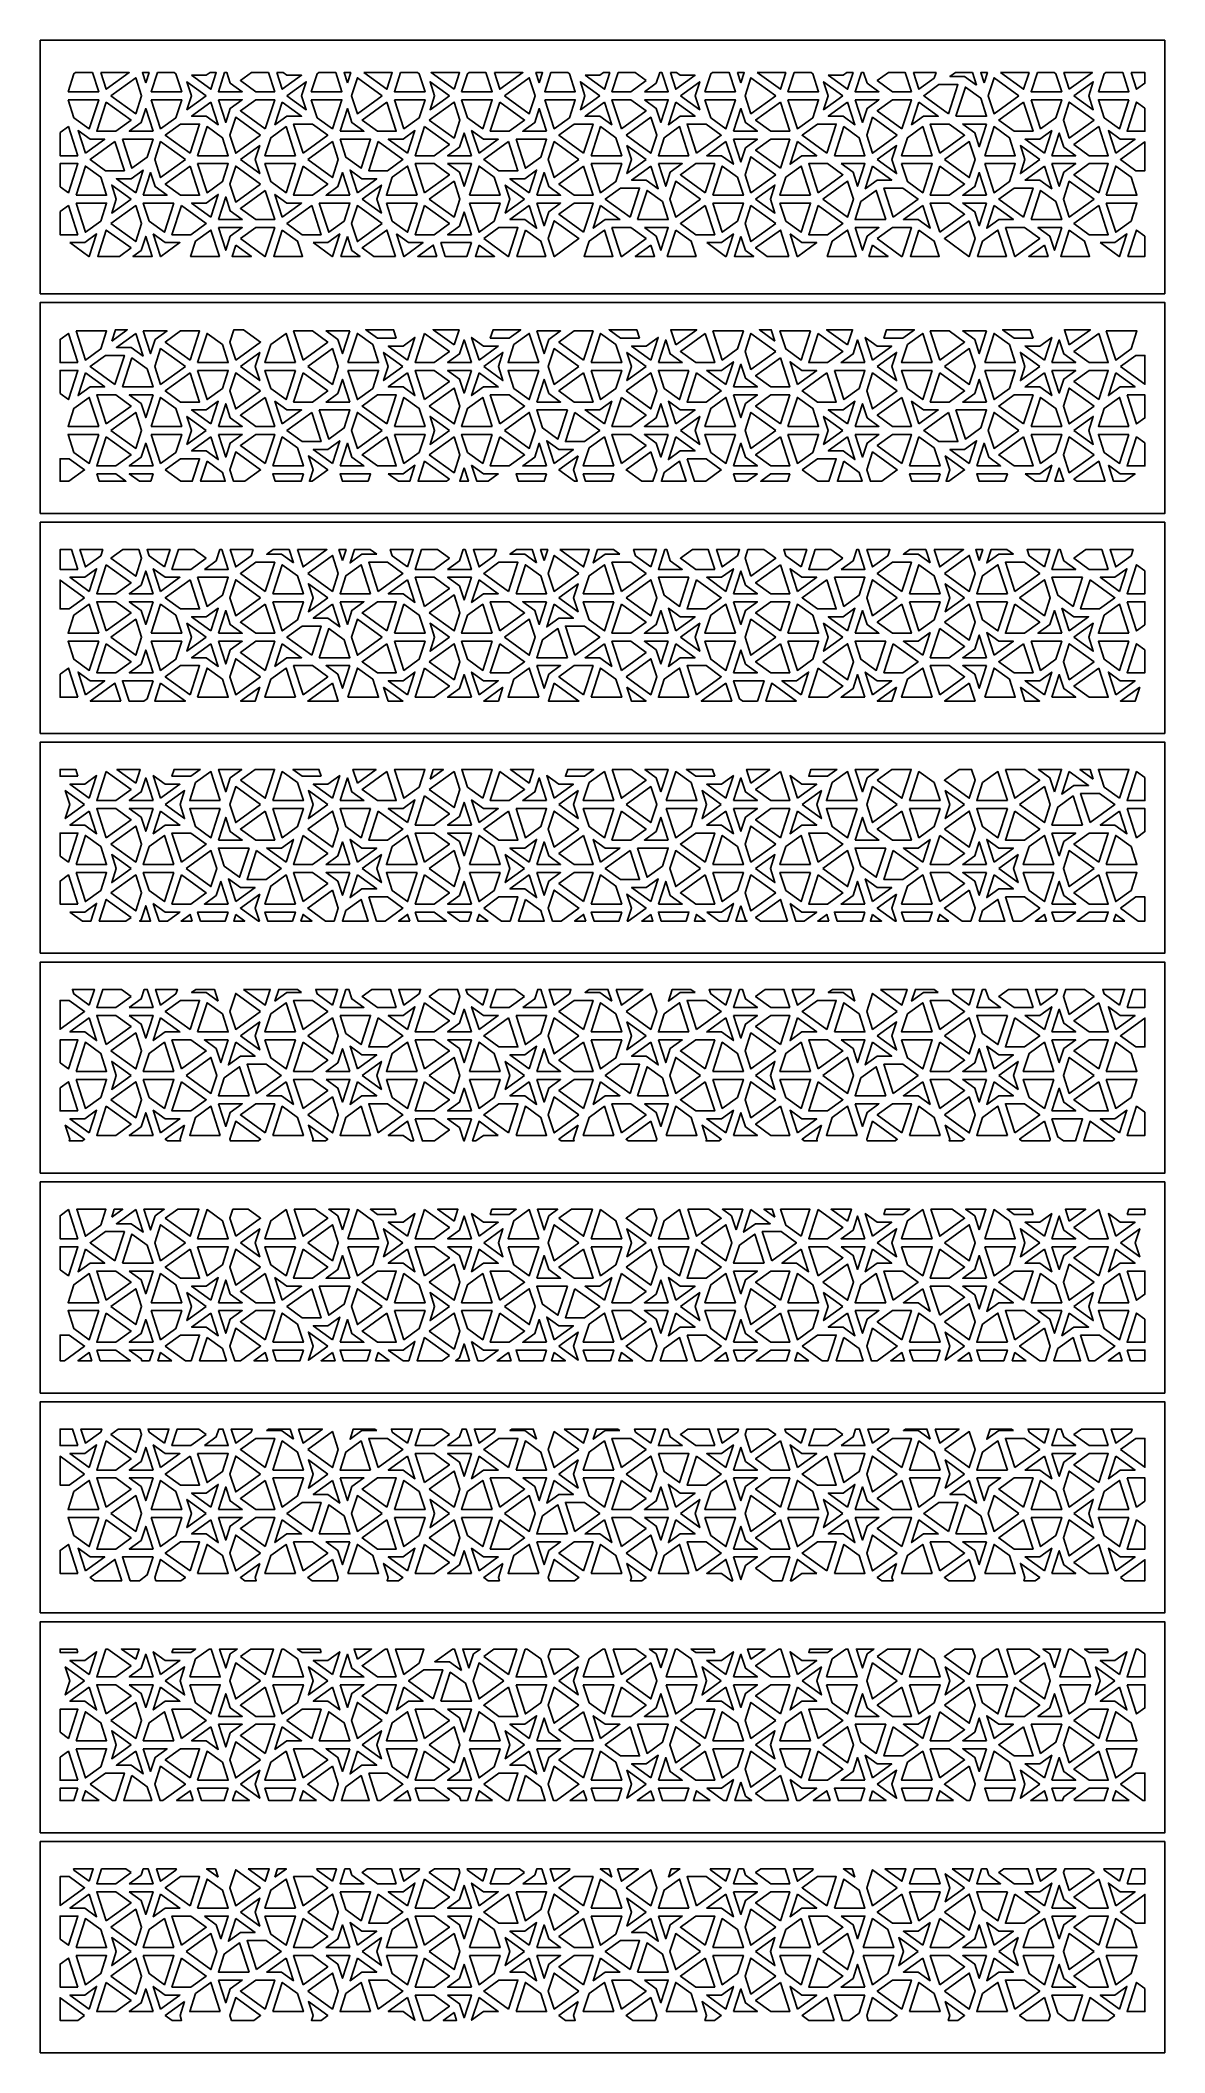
# Model space of a CAD drawing. Header units: millimetres. Extents: x 478 to 1383, y 310 to 1930.
import ezdxf

# ---------------------------------------------------------------- set-up
doc = ezdxf.new("R2010")
doc.units = ezdxf.units.MM
doc.layers.get('0').update_dxf_attribs({"linetype": 'CONTINUOUS'})

msp = doc.modelspace()

# ---------------------------------------------------------------- linework, layer by layer
at = {"color": 7}
for points in [[(477.7981, 1726.02), (1382.7981, 1726.02), (1382.7981, 1930.02), (477.7981, 1930.02)], [(500.20135, 1888.5623), (504.90489, 1903.0383), (506.2561, 1904.02), (519.80685, 1904.02), (524.82936, 1888.5623)], [(526.53621, 1904.02), (549.46974, 1904.02), (530.91613, 1890.54)], [(534.67795, 1885.3623), (554.60243, 1899.8383), (559.30596, 1885.3623), (554.60243, 1870.8863)], [(562.67064, 1895.7177), (559.97307, 1904.02), (565.36821, 1904.02)], [(572.09757, 1904.02), (585.64832, 1904.02), (586.99954, 1903.0383), (591.70307, 1888.5623), (567.07506, 1888.5623)], [(611.32844, 1885.3623), (595.80839, 1874.0863), (599.47217, 1885.3623), (595.80839, 1896.6383)], [(599.57021, 1901.816), (611.42648, 1901.816), (614.46004, 1904.02), (619.47018, 1904.02), (615.09027, 1890.54)], [(626.19954, 1904.02), (628.01079, 1904.02), (630.76895, 1895.5312), (640.36087, 1888.5623), (621.17703, 1888.5623)], [(666.47015, 1888.5623), (651.2492, 1888.5623), (638.9352, 1897.509), (647.89689, 1904.02), (661.44764, 1904.02)], [(668.177, 1904.02), (673.18714, 1904.02), (676.2207, 1901.816), (688.07697, 1901.816), (672.55691, 1890.54)], [(676.31874, 1885.3623), (691.83879, 1896.6383), (688.17501, 1885.3623), (691.83879, 1874.0863)], [(695.94411, 1888.5623), (700.64764, 1903.0383), (701.99886, 1904.02), (715.54961, 1904.02), (720.57212, 1888.5623)], [(724.97654, 1895.7177), (722.27897, 1904.02), (727.67411, 1904.02)], [(752.96923, 1885.3623), (733.04475, 1870.8863), (728.34122, 1885.3623), (733.04475, 1899.8383)], [(738.17744, 1904.02), (761.11097, 1904.02), (756.73105, 1890.54)], [(767.84033, 1904.02), (781.39108, 1904.02), (782.74229, 1903.0383), (787.44583, 1888.5623), (762.81782, 1888.5623)], [(807.07119, 1885.3623), (791.55114, 1874.0863), (795.21493, 1885.3623), (791.55114, 1896.6383)], [(810.83302, 1890.54), (792.27941, 1904.02), (815.21293, 1904.02)], [(816.91978, 1888.5623), (821.62331, 1903.0383), (822.97453, 1904.02), (836.52528, 1904.02), (841.54779, 1888.5623)], [(843.25464, 1904.02), (866.18817, 1904.02), (847.63455, 1890.54)], [(851.39638, 1885.3623), (871.32086, 1899.8383), (876.02439, 1885.3623), (871.32086, 1870.8863)], [(879.38907, 1895.7177), (876.69149, 1904.02), (882.08664, 1904.02)], [(888.816, 1904.02), (902.36675, 1904.02), (903.71797, 1903.0383), (908.4215, 1888.5623), (883.79349, 1888.5623)], [(928.04687, 1885.3623), (912.52681, 1874.0863), (916.1906, 1885.3623), (912.52681, 1896.6383)], [(916.28864, 1901.816), (928.14491, 1901.816), (931.17846, 1904.02), (936.18861, 1904.02), (931.80869, 1890.54)], [(965.43041, 1897.509), (953.1164, 1888.5623), (937.89546, 1888.5623), (942.91797, 1904.02), (956.46872, 1904.02)], [(964.00473, 1888.5623), (973.59666, 1895.5312), (976.35482, 1904.02), (978.16607, 1904.02), (983.18858, 1888.5623)], [(984.89543, 1904.02), (989.90557, 1904.02), (992.93913, 1901.816), (1004.7954, 1901.816), (989.27534, 1890.54)], [(993.03717, 1885.3623), (1008.55722, 1896.6383), (1004.89343, 1885.3623), (1008.55722, 1874.0863)], [(1012.66253, 1888.5623), (1017.36607, 1903.0383), (1018.71728, 1904.02), (1032.26803, 1904.02), (1037.29054, 1888.5623)], [(1041.69497, 1895.7177), (1038.99739, 1904.02), (1044.39254, 1904.02)], [(1069.68766, 1885.3623), (1049.76318, 1870.8863), (1045.05965, 1885.3623), (1049.76318, 1899.8383)], [(1054.89587, 1904.02), (1077.82939, 1904.02), (1073.44948, 1890.54)], [(1084.55875, 1904.02), (1098.1095, 1904.02), (1099.46072, 1903.0383), (1104.16425, 1888.5623), (1079.53624, 1888.5623)], [(1123.78962, 1885.3623), (1108.26957, 1874.0863), (1111.93335, 1885.3623), (1108.26957, 1896.6383)], [(1112.03139, 1901.816), (1123.88766, 1901.816), (1126.92121, 1904.02), (1131.93136, 1904.02), (1127.55145, 1890.54)], [(1138.66072, 1904.02), (1140.47197, 1904.02), (1143.23013, 1895.5312), (1152.82205, 1888.5623), (1133.63821, 1888.5623)], [(1178.93133, 1888.5623), (1163.71038, 1888.5623), (1151.39638, 1897.509), (1160.35807, 1904.02), (1173.90882, 1904.02)], [(1197.3321, 1899.4867), (1185.01809, 1890.54), (1180.63818, 1904.02), (1198.8051, 1904.02)], [(1231.351, 1893.74), (1221.759, 1900.709), (1209.9028, 1900.709), (1214.46, 1904.02), (1228.0108, 1904.02)], [(1237.4377, 1895.7177), (1234.7401, 1904.02), (1240.1353, 1904.02)], [(1265.4304, 1885.3623), (1245.5059, 1870.8863), (1240.8024, 1885.3623), (1245.5059, 1899.8383)], [(1250.6386, 1904.02), (1273.5721, 1904.02), (1269.1922, 1890.54)], [(1280.3015, 1904.02), (1293.8523, 1904.02), (1295.2035, 1903.0383), (1299.907, 1888.5623), (1275.279, 1888.5623)], [(1305.9938, 1890.54), (1301.6139, 1904.02), (1324.5474, 1904.02)], [(1309.7556, 1885.3623), (1325.2756, 1896.6383), (1321.6119, 1885.3623), (1325.2756, 1874.0863)], [(1329.381, 1888.5623), (1334.0845, 1903.0383), (1335.4357, 1904.02), (1348.9865, 1904.02), (1354.009, 1888.5623)], [(1355.7158, 1904.02), (1366.7981, 1904.02), (1366.7981, 1895.4096), (1360.0957, 1890.54)], [(500.20135, 1882.1623), (524.82936, 1882.1623), (517.21889, 1858.7397), (504.90489, 1867.6863)], [(530.91613, 1880.1846), (550.8406, 1865.7086), (538.5266, 1856.762), (523.30565, 1856.762)], [(567.07506, 1882.1623), (591.70307, 1882.1623), (586.99954, 1867.6863), (574.68554, 1858.7397)], [(615.09027, 1880.1846), (621.0184, 1861.9397), (611.42648, 1868.9086), (599.57021, 1868.9086)], [(621.17703, 1882.1623), (640.36087, 1882.1623), (630.76895, 1875.1934), (627.10516, 1863.9174)], [(658.85968, 1858.7397), (638.9352, 1873.2157), (651.2492, 1882.1623), (666.47015, 1882.1623)], [(672.55691, 1880.1846), (688.07697, 1868.9086), (676.2207, 1868.9086), (666.62878, 1861.9397)], [(695.94411, 1882.1623), (720.57212, 1882.1623), (712.96164, 1858.7397), (700.64764, 1867.6863)], [(756.73105, 1880.1846), (764.34153, 1856.762), (749.12058, 1856.762), (736.80658, 1865.7086)], [(762.81782, 1882.1623), (787.44583, 1882.1623), (782.74229, 1867.6863), (770.42829, 1858.7397)], [(790.90854, 1865.7086), (810.83302, 1880.1846), (815.53655, 1865.7086), (810.83302, 1851.2326)], [(816.91978, 1882.1623), (841.54779, 1882.1623), (833.93732, 1858.7397), (821.62331, 1867.6863)], [(847.63455, 1880.1846), (867.55903, 1865.7086), (855.24503, 1856.762), (840.02408, 1856.762)], [(883.79349, 1882.1623), (908.4215, 1882.1623), (903.71797, 1867.6863), (891.40396, 1858.7397)], [(931.80869, 1880.1846), (937.73683, 1861.9397), (928.14491, 1868.9086), (916.28864, 1868.9086)], [(945.50593, 1858.7397), (937.89546, 1882.1623), (953.1164, 1882.1623), (965.43041, 1873.2157)], [(964.00473, 1882.1623), (983.18858, 1882.1623), (977.26044, 1863.9174), (973.59666, 1875.1934)], [(989.27534, 1880.1846), (1004.7954, 1868.9086), (992.93913, 1868.9086), (983.34721, 1861.9397)], [(1012.66253, 1882.1623), (1037.29054, 1882.1623), (1029.68007, 1858.7397), (1017.36607, 1867.6863)], [(1073.44948, 1880.1846), (1081.05995, 1856.762), (1065.83901, 1856.762), (1053.525, 1865.7086)], [(1079.53624, 1882.1623), (1104.16425, 1882.1623), (1099.46072, 1867.6863), (1087.14672, 1858.7397)], [(1127.55145, 1880.1846), (1133.47958, 1861.9397), (1123.88766, 1868.9086), (1112.03139, 1868.9086)], [(1133.63821, 1882.1623), (1152.82205, 1882.1623), (1143.23013, 1875.1934), (1139.56634, 1863.9174)], [(1171.32086, 1858.7397), (1151.39638, 1873.2157), (1163.71038, 1882.1623), (1178.93133, 1882.1623)], [(1185.01809, 1880.1846), (1200.5381, 1868.9086), (1188.6819, 1868.9086), (1179.08996, 1861.9397)], [(1208.7044, 1870.8863), (1188.7799, 1885.3623), (1201.0939, 1894.309), (1216.3149, 1894.309)], [(1214.7912, 1868.9086), (1222.4016, 1892.3312), (1234.7156, 1883.3846), (1239.4192, 1868.9086)], [(1269.1922, 1880.1846), (1276.8027, 1856.762), (1261.5818, 1856.762), (1249.2678, 1865.7086)], [(1275.279, 1882.1623), (1299.907, 1882.1623), (1295.2035, 1867.6863), (1282.8895, 1858.7397)], [(1325.9182, 1865.7086), (1305.9938, 1851.2326), (1301.2902, 1865.7086), (1305.9938, 1880.1846)], [(1354.009, 1882.1623), (1346.3985, 1858.7397), (1334.0845, 1867.6863), (1329.381, 1882.1623)], [(1366.7981, 1875.315), (1366.7981, 1856.762), (1352.4853, 1856.762), (1360.0957, 1880.1846)], [(568.59877, 1856.762), (549.41493, 1856.762), (559.00685, 1863.7309), (562.67064, 1875.0069)], [(655.09785, 1853.562), (635.17337, 1839.086), (630.46984, 1853.562), (635.17337, 1868.0379)], [(719.04841, 1856.762), (724.97654, 1875.0069), (728.64033, 1863.7309), (738.23225, 1856.762)], [(885.3172, 1856.762), (866.13336, 1856.762), (875.72528, 1863.7309), (879.38907, 1875.0069)], [(949.26776, 1853.562), (969.19223, 1868.0379), (973.89576, 1853.562), (969.19223, 1839.086)], [(1035.76683, 1856.762), (1041.69497, 1875.0069), (1045.35875, 1863.7309), (1054.95068, 1856.762)], [(1167.55903, 1853.562), (1147.63455, 1839.086), (1142.93102, 1853.562), (1147.63455, 1868.0379)], [(508.11094, 1837.1083), (493.7981, 1837.1083), (493.7981, 1855.6614), (500.50046, 1860.5309)], [(514.1977, 1839.086), (508.26957, 1857.3309), (517.86149, 1850.362), (529.71776, 1850.362)], [(537.884, 1848.3843), (545.49448, 1824.9616), (530.27353, 1824.9616), (517.95952, 1833.9083)], [(543.97076, 1850.362), (568.59877, 1850.362), (563.89524, 1835.886), (551.58124, 1826.9393)], [(594.61001, 1833.9083), (574.68554, 1819.4323), (569.982, 1833.9083), (574.68554, 1848.3843)], [(598.37184, 1839.086), (578.44736, 1853.562), (590.76137, 1862.5086), (605.98231, 1862.5086)], [(604.4586, 1837.1083), (612.06908, 1860.5309), (624.38308, 1851.5843), (629.08661, 1837.1083)], [(683.18858, 1837.1083), (658.56057, 1837.1083), (663.2641, 1851.5843), (675.5781, 1860.5309)], [(689.27534, 1839.086), (681.66487, 1862.5086), (696.88581, 1862.5086), (709.19982, 1853.562)], [(693.03717, 1833.9083), (712.96164, 1848.3843), (717.66517, 1833.9083), (712.96164, 1819.4323)], [(719.04841, 1850.362), (743.67641, 1850.362), (736.06594, 1826.9393), (723.75194, 1835.886)], [(749.76318, 1848.3843), (769.68766, 1833.9083), (757.37365, 1824.9616), (742.1527, 1824.9616)], [(773.44948, 1839.086), (757.92942, 1850.362), (769.78569, 1850.362), (779.37761, 1857.3309)], [(787.14672, 1860.5309), (807.07119, 1846.0549), (794.75719, 1837.1083), (779.53624, 1837.1083)], [(824.82936, 1837.1083), (805.64552, 1837.1083), (815.23744, 1844.0772), (818.90123, 1855.3532)], [(830.91613, 1839.086), (824.98799, 1857.3309), (834.57991, 1850.362), (846.43618, 1850.362)], [(854.60243, 1848.3843), (862.2129, 1824.9616), (846.99196, 1824.9616), (834.67795, 1833.9083)], [(860.68919, 1850.362), (885.3172, 1850.362), (880.61367, 1835.886), (868.29967, 1826.9393)], [(911.32844, 1833.9083), (891.40396, 1819.4323), (886.70043, 1833.9083), (891.40396, 1848.3843)], [(915.09027, 1839.086), (895.16579, 1853.562), (907.47979, 1862.5086), (922.70074, 1862.5086)], [(921.17703, 1837.1083), (928.7875, 1860.5309), (941.10151, 1851.5843), (945.80504, 1837.1083)], [(999.907, 1837.1083), (975.279, 1837.1083), (979.98253, 1851.5843), (992.29653, 1860.5309)], [(1005.99377, 1839.086), (998.38329, 1862.5086), (1013.60424, 1862.5086), (1025.91824, 1853.562)], [(1029.68007, 1848.3843), (1035.6082, 1830.1393), (1026.01628, 1837.1083), (1014.16001, 1837.1083)], [(1035.76683, 1850.362), (1054.95068, 1850.362), (1045.35875, 1843.393), (1041.69497, 1832.117)], [(1073.44948, 1826.9393), (1053.525, 1841.4153), (1065.83901, 1850.362), (1081.05995, 1850.362)], [(1087.14672, 1848.3843), (1102.66677, 1837.1083), (1090.8105, 1837.1083), (1081.21858, 1830.1393)], [(1110.83302, 1839.086), (1090.90854, 1853.562), (1103.22255, 1862.5086), (1118.44349, 1862.5086)], [(1116.91978, 1837.1083), (1124.53026, 1860.5309), (1136.84426, 1851.5843), (1141.54779, 1837.1083)], [(1195.6498, 1837.1083), (1171.02175, 1837.1083), (1175.72528, 1851.5843), (1188.0393, 1860.5309)], [(1201.7365, 1839.086), (1194.126, 1862.5086), (1209.347, 1862.5086), (1221.661, 1853.562)], [(1205.4983, 1833.9083), (1225.4228, 1848.3843), (1230.1264, 1833.9083), (1225.4228, 1819.4323)], [(1239.4192, 1862.5086), (1233.491, 1844.2637), (1229.8272, 1855.5397), (1220.2353, 1862.5086)], [(1237.8955, 1837.1083), (1245.5059, 1860.5309), (1257.8199, 1851.5843), (1262.5235, 1837.1083)], [(1285.9107, 1839.086), (1270.3906, 1850.362), (1282.2469, 1850.362), (1291.8388, 1857.3309)], [(1291.9974, 1837.1083), (1297.9256, 1855.3532), (1301.5893, 1844.0772), (1311.1813, 1837.1083)], [(1329.6801, 1860.5309), (1337.2905, 1837.1083), (1322.0696, 1837.1083), (1309.7556, 1846.0549)], [(1343.3773, 1839.086), (1337.4492, 1857.3309), (1347.0411, 1850.362), (1358.8974, 1850.362)], [(1359.4531, 1824.9616), (1347.1391, 1833.9083), (1366.7981, 1848.1914), (1366.7981, 1824.9616)], [(493.7981, 1812.1552), (493.7981, 1830.7083), (508.11094, 1830.7083), (500.50046, 1807.2856)], [(604.4586, 1830.7083), (629.08661, 1830.7083), (624.38308, 1816.2323), (612.06908, 1807.2856)], [(638.9352, 1833.9083), (654.45526, 1845.1843), (650.79147, 1833.9083), (654.45526, 1822.6323)], [(683.18858, 1830.7083), (675.5781, 1807.2856), (663.2641, 1816.2323), (658.56057, 1830.7083)], [(787.14672, 1807.2856), (779.53624, 1830.7083), (794.75719, 1830.7083), (807.07119, 1821.7616)], [(805.64552, 1830.7083), (824.82936, 1830.7083), (818.90123, 1812.4634), (815.23744, 1823.7393)], [(921.17703, 1830.7083), (945.80504, 1830.7083), (941.10151, 1816.2323), (928.7875, 1807.2856)], [(965.43041, 1833.9083), (949.91035, 1822.6323), (953.57414, 1833.9083), (949.91035, 1845.1843)], [(975.279, 1830.7083), (994.46284, 1830.7083), (984.87092, 1823.7393), (981.20713, 1812.4634)], [(1012.96164, 1807.2856), (993.03717, 1821.7616), (1005.35117, 1830.7083), (1020.57212, 1830.7083)], [(1069.68766, 1821.7616), (1049.76318, 1807.2856), (1045.05965, 1821.7616), (1049.76318, 1836.2376)], [(1103.86514, 1807.2856), (1096.25467, 1830.7083), (1111.47562, 1830.7083), (1123.78962, 1821.7616)], [(1122.36395, 1830.7083), (1141.54779, 1830.7083), (1135.61966, 1812.4634), (1131.95587, 1823.7393)], [(1151.39638, 1833.9083), (1166.91643, 1845.1843), (1163.25265, 1833.9083), (1166.91643, 1822.6323)], [(1171.02175, 1830.7083), (1195.6498, 1830.7083), (1188.0393, 1807.2856), (1175.72528, 1816.2323)], [(1237.8955, 1830.7083), (1262.5235, 1830.7083), (1257.8199, 1816.2323), (1245.5059, 1807.2856)], [(1282.1488, 1833.9083), (1266.6288, 1822.6323), (1270.2926, 1833.9083), (1266.6288, 1845.1843)], [(1291.9974, 1830.7083), (1311.1813, 1830.7083), (1301.5893, 1823.7393), (1297.9256, 1812.4634)], [(1329.6801, 1807.2856), (1309.7556, 1821.7616), (1322.0696, 1830.7083), (1337.2905, 1830.7083)], [(506.58723, 1805.3079), (514.1977, 1828.7306), (526.5117, 1819.7839), (531.21524, 1805.3079)], [(554.60243, 1807.2856), (539.08237, 1818.5616), (550.93864, 1818.5616), (560.53056, 1825.5306)], [(560.68919, 1805.3079), (566.61733, 1823.5529), (570.28111, 1812.2769), (579.87304, 1805.3079)], [(598.37184, 1828.7306), (605.98231, 1805.3079), (590.76137, 1805.3079), (578.44736, 1814.2546)], [(655.09785, 1814.2546), (635.17337, 1799.7786), (630.46984, 1814.2546), (635.17337, 1828.7306)], [(689.27534, 1828.7306), (709.19982, 1814.2546), (696.88581, 1805.3079), (681.66487, 1805.3079)], [(726.95799, 1805.3079), (707.77414, 1805.3079), (717.36607, 1812.2769), (721.02985, 1823.5529)], [(733.04475, 1807.2856), (727.11662, 1825.5306), (736.70854, 1818.5616), (748.56481, 1818.5616)], [(781.05995, 1805.3079), (756.43194, 1805.3079), (761.13548, 1819.7839), (773.44948, 1828.7306)], [(790.90854, 1802.1079), (810.83302, 1816.5839), (815.53655, 1802.1079), (810.83302, 1787.632)], [(823.30565, 1805.3079), (830.91613, 1828.7306), (843.23013, 1819.7839), (847.93366, 1805.3079)], [(871.32086, 1807.2856), (855.8008, 1818.5616), (867.65707, 1818.5616), (877.24899, 1825.5306)], [(877.40762, 1805.3079), (883.33575, 1823.5529), (886.99954, 1812.2769), (896.59146, 1805.3079)], [(915.09027, 1828.7306), (922.70074, 1805.3079), (907.47979, 1805.3079), (895.16579, 1814.2546)], [(969.19223, 1828.7306), (975.12037, 1810.4856), (965.52845, 1817.4546), (953.67218, 1817.4546)], [(1009.19982, 1802.1079), (989.27534, 1787.632), (984.57181, 1802.1079), (989.27534, 1816.5839)], [(1019.04841, 1805.3079), (1026.65888, 1828.7306), (1038.97288, 1819.7839), (1043.67641, 1805.3079)], [(1097.77838, 1805.3079), (1073.15037, 1805.3079), (1077.8539, 1819.7839), (1090.16791, 1828.7306)], [(1107.62697, 1802.1079), (1127.55145, 1816.5839), (1132.25498, 1802.1079), (1127.55145, 1787.632)], [(1147.63455, 1828.7306), (1163.15461, 1817.4546), (1151.29834, 1817.4546), (1141.70642, 1810.4856)], [(1201.7365, 1828.7306), (1221.661, 1814.2546), (1209.347, 1805.3079), (1194.126, 1805.3079)], [(1239.4192, 1805.3079), (1220.2353, 1805.3079), (1229.8272, 1812.2769), (1233.491, 1823.5529)], [(1285.9107, 1828.7306), (1291.8388, 1810.4856), (1282.2469, 1817.4546), (1270.3906, 1817.4546)], [(1325.9182, 1802.1079), (1305.9938, 1787.632), (1301.2902, 1802.1079), (1305.9938, 1816.5839)], [(1335.7668, 1805.3079), (1343.3773, 1828.7306), (1355.6913, 1819.7839), (1360.3948, 1805.3079)], [(506.58723, 1798.9079), (531.21524, 1798.9079), (526.5117, 1784.432), (514.1977, 1775.4853)], [(550.8406, 1802.1079), (535.32055, 1790.832), (538.98434, 1802.1079), (535.32055, 1813.3839)], [(585.3172, 1798.9079), (577.70673, 1775.4853), (565.39272, 1784.432), (560.68919, 1798.9079)], [(615.09027, 1787.632), (599.57021, 1798.9079), (611.42648, 1798.9079), (621.0184, 1805.8769)], [(621.17703, 1785.6542), (627.10516, 1803.8992), (630.76895, 1792.6232), (640.36087, 1785.6542)], [(658.85968, 1809.0769), (666.47015, 1785.6542), (651.2492, 1785.6542), (638.9352, 1794.6009)], [(672.55691, 1787.632), (666.62878, 1805.8769), (676.2207, 1798.9079), (688.07697, 1798.9079)], [(702.32998, 1798.9079), (726.95799, 1798.9079), (722.25446, 1784.432), (709.94045, 1775.4853)], [(736.80658, 1802.1079), (752.32663, 1813.3839), (748.66284, 1802.1079), (752.32663, 1790.832)], [(756.43194, 1798.9079), (781.05995, 1798.9079), (773.44948, 1775.4853), (761.13548, 1784.432)], [(823.30565, 1798.9079), (847.93366, 1798.9079), (843.23013, 1784.432), (830.91613, 1775.4853)], [(867.55903, 1802.1079), (852.03898, 1790.832), (855.70276, 1802.1079), (852.03898, 1813.3839)], [(877.40762, 1798.9079), (896.59146, 1798.9079), (886.99954, 1791.939), (883.33575, 1780.663)], [(915.09027, 1775.4853), (895.16579, 1789.9613), (907.47979, 1798.9079), (922.70074, 1798.9079)], [(952.47381, 1787.632), (932.54933, 1802.1079), (944.86333, 1811.0546), (960.08428, 1811.0546)], [(958.56057, 1785.6542), (966.17104, 1809.0769), (978.48505, 1800.1302), (983.18858, 1785.6542)], [(1019.04841, 1798.9079), (1043.67641, 1798.9079), (1038.97288, 1784.432), (1026.65888, 1775.4853)], [(1053.525, 1802.1079), (1069.04506, 1813.3839), (1065.38127, 1802.1079), (1069.04506, 1790.832)], [(1073.15037, 1798.9079), (1097.77838, 1798.9079), (1090.16791, 1775.4853), (1077.8539, 1784.432)], [(1158.26622, 1785.6542), (1133.63821, 1785.6542), (1138.34174, 1800.1302), (1150.65574, 1809.0769)], [(1164.35298, 1787.632), (1156.74251, 1811.0546), (1171.96345, 1811.0546), (1184.27746, 1802.1079)], [(1201.7365, 1775.4853), (1194.126, 1798.9079), (1209.347, 1798.9079), (1221.661, 1789.9613)], [(1239.4192, 1798.9079), (1233.491, 1780.663), (1229.8272, 1791.939), (1220.2353, 1798.9079)], [(1269.1922, 1787.632), (1249.2678, 1802.1079), (1261.5818, 1811.0546), (1276.8027, 1811.0546)], [(1275.279, 1785.6542), (1282.8895, 1809.0769), (1295.2035, 1800.1302), (1299.907, 1785.6542)], [(1335.7668, 1798.9079), (1360.3948, 1798.9079), (1355.6913, 1784.432), (1343.3773, 1775.4853)], [(508.11094, 1773.5076), (493.7981, 1773.5076), (493.7981, 1792.0607), (500.50046, 1796.9302)], [(534.67795, 1782.4542), (554.60243, 1796.9302), (559.30596, 1782.4542), (554.60243, 1767.9783)], [(591.40396, 1796.9302), (611.32844, 1782.4542), (599.01444, 1773.5076), (583.79349, 1773.5076)], [(696.24322, 1796.9302), (703.85369, 1773.5076), (688.63274, 1773.5076), (676.31874, 1782.4542)], [(752.96923, 1782.4542), (733.04475, 1767.9783), (728.34122, 1782.4542), (733.04475, 1796.9302)], [(787.14672, 1796.9302), (807.07119, 1782.4542), (794.75719, 1773.5076), (779.53624, 1773.5076)], [(824.82936, 1773.5076), (805.64552, 1773.5076), (815.23744, 1780.4765), (818.90123, 1791.7525)], [(871.32086, 1796.9302), (877.24899, 1778.6853), (867.65707, 1785.6542), (855.8008, 1785.6542)], [(891.66325, 1756.02), (891.34275, 1756.02), (886.70043, 1770.3076), (891.40396, 1784.7836), (911.32844, 1770.3076)], [(928.7875, 1796.9302), (944.30756, 1785.6542), (932.45129, 1785.6542), (922.85937, 1778.6853)], [(1012.96164, 1796.9302), (1020.57212, 1773.5076), (1005.35117, 1773.5076), (993.03717, 1782.4542)], [(1069.68766, 1782.4542), (1049.76318, 1767.9783), (1045.05965, 1782.4542), (1049.76318, 1796.9302)], [(1103.86514, 1796.9302), (1123.78962, 1782.4542), (1111.47562, 1773.5076), (1096.25467, 1773.5076)], [(1188.0393, 1796.9302), (1193.9674, 1778.6853), (1184.3755, 1785.6542), (1172.51923, 1785.6542)], [(1225.4228, 1784.7836), (1230.1264, 1770.3076), (1225.484, 1756.02), (1225.1635, 1756.02), (1205.4983, 1770.3076)], [(1245.5059, 1796.9302), (1261.026, 1785.6542), (1249.1697, 1785.6542), (1239.5778, 1778.6853)], [(1329.6801, 1796.9302), (1337.2905, 1773.5076), (1322.0696, 1773.5076), (1309.7556, 1782.4542)], [(501.69883, 1767.1076), (513.5551, 1767.1076), (523.14702, 1774.0765), (517.2801, 1756.02), (516.95961, 1756.02)], [(550.8406, 1762.8006), (541.50797, 1756.02), (524.00946, 1756.02), (530.91613, 1777.2765)], [(559.00685, 1760.8228), (562.67064, 1772.0988), (567.89497, 1756.02), (552.3963, 1756.02)], [(568.7574, 1774.0765), (578.34932, 1767.1076), (590.20559, 1767.1076), (574.94482, 1756.02), (574.62433, 1756.02)], [(602.77626, 1768.3299), (615.09027, 1777.2765), (621.99694, 1756.02), (598.77654, 1756.02)], [(621.17703, 1779.2542), (640.36087, 1779.2542), (630.76895, 1772.2853), (627.10516, 1761.0093)], [(638.9352, 1770.3076), (651.2492, 1779.2542), (666.47015, 1779.2542), (658.92089, 1756.02), (658.60039, 1756.02)], [(672.55691, 1777.2765), (684.87092, 1768.3299), (688.87064, 1756.02), (665.65024, 1756.02)], [(697.44159, 1767.1076), (709.29786, 1767.1076), (718.88978, 1774.0765), (713.02285, 1756.02), (712.70236, 1756.02)], [(724.97654, 1772.0988), (728.64033, 1760.8228), (735.25088, 1756.02), (719.75221, 1756.02)], [(763.63772, 1756.02), (746.13921, 1756.02), (736.80658, 1762.8006), (756.73105, 1777.2765)], [(764.50015, 1774.0765), (774.09208, 1767.1076), (785.94835, 1767.1076), (770.68757, 1756.02), (770.36708, 1756.02)], [(824.82936, 1767.1076), (821.22678, 1756.02), (803.80393, 1756.02), (800.20135, 1767.1076)], [(834.67795, 1770.3076), (846.99196, 1779.2542), (862.2129, 1779.2542), (854.66364, 1756.02), (854.34315, 1756.02)], [(868.29967, 1777.2765), (880.61367, 1768.3299), (884.6134, 1756.02), (861.393, 1756.02)], [(919.49469, 1768.3299), (931.80869, 1777.2765), (938.71536, 1756.02), (915.49496, 1756.02)], [(937.89546, 1779.2542), (953.1164, 1779.2542), (965.43041, 1770.3076), (945.76521, 1756.02), (945.44472, 1756.02)], [(964.00473, 1779.2542), (983.18858, 1779.2542), (977.26044, 1761.0093), (973.59666, 1772.2853)], [(989.27534, 1777.2765), (1001.58934, 1768.3299), (1005.58907, 1756.02), (982.36867, 1756.02)], [(1014.16001, 1767.1076), (1026.01628, 1767.1076), (1035.6082, 1774.0765), (1029.74128, 1756.02), (1029.42079, 1756.02)], [(1041.69497, 1772.0988), (1045.35875, 1760.8228), (1051.96931, 1756.02), (1036.47064, 1756.02)], [(1080.35615, 1756.02), (1062.85764, 1756.02), (1053.525, 1762.8006), (1073.44948, 1777.2765)], [(1081.21858, 1774.0765), (1090.8105, 1767.1076), (1102.66677, 1767.1076), (1087.406, 1756.02), (1087.08551, 1756.02)], [(1115.23744, 1768.3299), (1127.55145, 1777.2765), (1134.45812, 1756.02), (1111.23772, 1756.02)], [(1133.63821, 1779.2542), (1152.82205, 1779.2542), (1143.23013, 1772.2853), (1139.56634, 1761.0093)], [(1151.39638, 1770.3076), (1163.71038, 1779.2542), (1178.93133, 1779.2542), (1171.38207, 1756.02), (1171.06157, 1756.02)], [(1185.01809, 1777.2765), (1197.3321, 1768.3299), (1201.3318, 1756.02), (1178.11142, 1756.02)], [(1236.2131, 1768.3299), (1248.5271, 1777.2765), (1255.4338, 1756.02), (1232.2134, 1756.02)], [(1254.6139, 1779.2542), (1269.8348, 1779.2542), (1282.1488, 1770.3076), (1262.4836, 1756.02), (1262.1631, 1756.02)], [(1299.907, 1779.2542), (1293.9789, 1761.0093), (1290.3151, 1772.2853), (1280.7232, 1779.2542)], [(1305.9938, 1777.2765), (1318.3078, 1768.3299), (1322.3075, 1756.02), (1299.0871, 1756.02)], [(1330.8784, 1767.1076), (1342.7347, 1767.1076), (1352.3266, 1774.0765), (1346.4597, 1756.02), (1346.1392, 1756.02)], [(1366.7981, 1772.407), (1366.7981, 1756.02), (1353.1891, 1756.02), (1360.0957, 1777.2765)], [(635.17337, 1765.1299), (647.71206, 1756.02), (632.21339, 1756.02)], [(797.07458, 1756.02), (781.5759, 1756.02), (794.11459, 1765.1299)], [(830.91613, 1765.1299), (843.45481, 1756.02), (827.95614, 1756.02)], [(969.19223, 1765.1299), (972.15222, 1756.02), (956.65354, 1756.02)], [(1147.63455, 1765.1299), (1160.17324, 1756.02), (1144.67457, 1756.02)], [(1285.9107, 1765.1299), (1288.8706, 1756.02), (1273.372, 1756.02)], [(477.7981, 1549.02), (1382.7981, 1549.02), (1382.7981, 1719.02), (477.7981, 1719.02)], [(508.11094, 1670.59954), (493.7981, 1670.59954), (493.7981, 1689.1526), (500.50046, 1694.0222)], [(506.58723, 1695.9999), (531.21524, 1695.9999), (526.5117, 1681.5239), (514.1977, 1672.57725)], [(535.32055, 1687.9239), (538.27605, 1697.02), (547.84025, 1697.02)], [(554.60243, 1694.0222), (560.53056, 1675.77725), (550.93864, 1682.7462), (539.08237, 1682.7462)], [(560.68919, 1695.9999), (579.87304, 1695.9999), (570.28111, 1689.0309), (566.61733, 1677.75496)], [(598.37184, 1672.57725), (578.44736, 1687.0532), (590.76137, 1695.9999), (605.98231, 1695.9999)], [(604.4586, 1670.59954), (612.06908, 1694.0222), (624.38308, 1685.0755), (629.08661, 1670.59954)], [(635.17337, 1672.57725), (630.46984, 1687.0532), (633.70824, 1697.02), (641.37978, 1697.02), (655.09785, 1687.0532)], [(683.18858, 1670.59954), (658.56057, 1670.59954), (663.2641, 1685.0755), (675.5781, 1694.0222)], [(689.27534, 1672.57725), (681.66487, 1695.9999), (696.88581, 1695.9999), (709.19982, 1687.0532)], [(726.95799, 1695.9999), (721.02985, 1677.75496), (717.36607, 1689.0309), (707.77414, 1695.9999)], [(725.43428, 1670.59954), (733.04475, 1694.0222), (745.35875, 1685.0755), (750.06229, 1670.59954)], [(764.34153, 1690.2532), (749.12058, 1690.2532), (739.80693, 1697.02), (762.14287, 1697.02)], [(773.44948, 1672.57725), (757.92942, 1683.8532), (769.78569, 1683.8532), (779.37761, 1690.8222)], [(787.14672, 1694.0222), (807.07119, 1679.54619), (794.75719, 1670.59954), (779.53624, 1670.59954)], [(810.83302, 1684.7239), (793.90889, 1697.02), (814.82826, 1697.02)], [(824.82936, 1670.59954), (805.64552, 1670.59954), (815.23744, 1677.56848), (818.90123, 1688.8445)], [(830.91613, 1672.57725), (824.98799, 1690.8222), (834.57991, 1683.8532), (846.43618, 1683.8532)], [(855.24503, 1690.2532), (840.02408, 1690.2532), (842.22274, 1697.02), (864.55868, 1697.02)], [(878.93133, 1670.59954), (854.30332, 1670.59954), (859.00685, 1685.0755), (871.32086, 1694.0222)], [(877.40762, 1695.9999), (896.59146, 1695.9999), (886.99954, 1689.0309), (883.33575, 1677.75496)], [(915.09027, 1672.57725), (895.16579, 1687.0532), (907.47979, 1695.9999), (922.70074, 1695.9999)], [(921.17703, 1670.59954), (928.7875, 1694.0222), (941.10151, 1685.0755), (945.80504, 1670.59954)], [(960.08428, 1690.2532), (944.86333, 1690.2532), (935.54968, 1697.02), (957.88562, 1697.02)], [(969.19223, 1672.57725), (953.67218, 1683.8532), (965.52845, 1683.8532), (975.12037, 1690.8222)], [(975.279, 1670.59954), (981.20713, 1688.8445), (984.87092, 1677.56848), (994.46284, 1670.59954)], [(989.27534, 1684.7239), (985.28009, 1697.02), (1006.19947, 1697.02)], [(1012.96164, 1694.0222), (1020.57212, 1670.59954), (1005.35117, 1670.59954), (993.03717, 1679.54619)], [(1019.04841, 1695.9999), (1043.67641, 1695.9999), (1038.97288, 1681.5239), (1026.65888, 1672.57725)], [(1069.68766, 1679.54619), (1049.76318, 1665.07021), (1045.05965, 1679.54619), (1049.76318, 1694.0222)], [(1069.04506, 1687.9239), (1056.52535, 1697.02), (1066.08956, 1697.02)], [(1097.77838, 1695.9999), (1090.16791, 1672.57725), (1077.8539, 1681.5239), (1073.15037, 1695.9999)], [(1103.86514, 1694.0222), (1123.78962, 1679.54619), (1111.47562, 1670.59954), (1096.25467, 1670.59954)], [(1127.55145, 1684.7239), (1110.62732, 1697.02), (1131.54669, 1697.02)], [(1141.54779, 1670.59954), (1122.36395, 1670.59954), (1131.95587, 1677.56848), (1135.61966, 1688.8445)], [(1147.63455, 1672.57725), (1141.70642, 1690.8222), (1151.29834, 1683.8532), (1163.15461, 1683.8532)], [(1171.96345, 1690.2532), (1156.74251, 1690.2532), (1158.94116, 1697.02), (1181.27711, 1697.02)], [(1195.6498, 1670.59954), (1171.02175, 1670.59954), (1175.72528, 1685.0755), (1188.0393, 1694.0222)], [(1201.7365, 1672.57725), (1194.126, 1695.9999), (1209.347, 1695.9999), (1221.661, 1687.0532)], [(1239.4192, 1695.9999), (1233.491, 1677.75496), (1229.8272, 1689.0309), (1220.2353, 1695.9999)], [(1237.8955, 1670.59954), (1245.5059, 1694.0222), (1257.8199, 1685.0755), (1262.5235, 1670.59954)], [(1276.8027, 1690.2532), (1261.5818, 1690.2532), (1252.2681, 1697.02), (1274.6041, 1697.02)], [(1285.9107, 1672.57725), (1270.3906, 1683.8532), (1282.2469, 1683.8532), (1291.8388, 1690.8222)], [(1291.9974, 1670.59954), (1297.9256, 1688.8445), (1301.5893, 1677.56848), (1311.1813, 1670.59954)], [(1305.9938, 1684.7239), (1301.9985, 1697.02), (1322.9179, 1697.02)], [(1329.6801, 1694.0222), (1337.2905, 1670.59954), (1322.0696, 1670.59954), (1309.7556, 1679.54619)], [(1335.7668, 1695.9999), (1360.3948, 1695.9999), (1355.6913, 1681.5239), (1343.3773, 1672.57725)], [(537.884, 1652.92356), (517.95952, 1667.39954), (530.27353, 1676.34619), (545.49448, 1676.34619)], [(543.97076, 1650.94585), (551.58124, 1674.36848), (563.89524, 1665.42184), (568.59877, 1650.94585)], [(594.61001, 1667.39954), (574.68554, 1652.92356), (569.982, 1667.39954), (574.68554, 1681.8755)], [(638.9352, 1667.39954), (654.45526, 1678.67553), (650.79147, 1667.39954), (654.45526, 1656.12356)], [(693.03717, 1667.39954), (712.96164, 1681.8755), (717.66517, 1667.39954), (712.96164, 1652.92356)], [(769.68766, 1667.39954), (754.1676, 1656.12356), (757.83139, 1667.39954), (754.1676, 1678.67553)], [(834.67795, 1667.39954), (850.19801, 1678.67553), (846.53422, 1667.39954), (850.19801, 1656.12356)], [(911.32844, 1667.39954), (891.40396, 1652.92356), (886.70043, 1667.39954), (891.40396, 1681.8755)], [(965.43041, 1667.39954), (949.91035, 1656.12356), (953.57414, 1667.39954), (949.91035, 1678.67553)], [(1029.68007, 1652.92356), (1014.16001, 1664.19954), (1026.01628, 1664.19954), (1035.6082, 1671.16848)], [(1035.76683, 1650.94585), (1041.69497, 1669.19078), (1045.35875, 1657.91479), (1054.95068, 1650.94585)], [(1073.44948, 1674.36848), (1081.05995, 1650.94585), (1065.83901, 1650.94585), (1053.525, 1659.8925)], [(1087.14672, 1652.92356), (1081.21858, 1671.16848), (1090.8105, 1664.19954), (1102.66677, 1664.19954)], [(1151.39638, 1667.39954), (1166.91643, 1678.67553), (1163.25265, 1667.39954), (1166.91643, 1656.12356)], [(1205.4983, 1667.39954), (1225.4228, 1681.8755), (1230.1264, 1667.39954), (1225.4228, 1652.92356)], [(1282.1488, 1667.39954), (1266.6288, 1656.12356), (1270.2926, 1667.39954), (1266.6288, 1678.67553)], [(1347.1391, 1667.39954), (1359.4531, 1676.34619), (1366.7981, 1676.34619), (1366.7981, 1653.11647)], [(493.7981, 1645.64647), (493.7981, 1664.19954), (508.11094, 1664.19954), (500.50046, 1640.77692)], [(514.1977, 1662.22184), (529.71776, 1650.94585), (517.86149, 1650.94585), (508.26957, 1643.97692)], [(598.37184, 1662.22184), (605.98231, 1638.79921), (590.76137, 1638.79921), (578.44736, 1647.74585)], [(604.4586, 1664.19954), (629.08661, 1664.19954), (624.38308, 1649.72356), (612.06908, 1640.77692)], [(655.09785, 1647.74585), (635.17337, 1633.26987), (630.46984, 1647.74585), (635.17337, 1662.22184)], [(683.18858, 1664.19954), (675.5781, 1640.77692), (663.2641, 1649.72356), (658.56057, 1664.19954)], [(689.27534, 1662.22184), (709.19982, 1647.74585), (696.88581, 1638.79921), (681.66487, 1638.79921)], [(726.95799, 1638.79921), (707.77414, 1638.79921), (717.36607, 1645.76815), (721.02985, 1657.04413)], [(725.43428, 1664.19954), (750.06229, 1664.19954), (745.35875, 1649.72356), (733.04475, 1640.77692)], [(773.44948, 1662.22184), (779.37761, 1643.97692), (769.78569, 1650.94585), (757.92942, 1650.94585)], [(787.14672, 1640.77692), (779.53624, 1664.19954), (794.75719, 1664.19954), (807.07119, 1655.2529)], [(824.82936, 1664.19954), (818.90123, 1645.95462), (815.23744, 1657.2306), (805.64552, 1664.19954)], [(830.91613, 1662.22184), (846.43618, 1650.94585), (834.57991, 1650.94585), (824.98799, 1643.97692)], [(878.93133, 1664.19954), (871.32086, 1640.77692), (859.00685, 1649.72356), (854.30332, 1664.19954)], [(877.40762, 1638.79921), (883.33575, 1657.04413), (886.99954, 1645.76815), (896.59146, 1638.79921)], [(915.09027, 1662.22184), (922.70074, 1638.79921), (907.47979, 1638.79921), (895.16579, 1647.74585)], [(921.17703, 1664.19954), (945.80504, 1664.19954), (941.10151, 1649.72356), (928.7875, 1640.77692)], [(949.26776, 1647.74585), (969.19223, 1662.22184), (973.89576, 1647.74585), (969.19223, 1633.26987)], [(999.907, 1664.19954), (992.29653, 1640.77692), (979.98253, 1649.72356), (975.279, 1664.19954)], [(1005.99377, 1662.22184), (1025.91824, 1647.74585), (1013.60424, 1638.79921), (998.38329, 1638.79921)], [(1110.83302, 1662.22184), (1118.44349, 1638.79921), (1103.22255, 1638.79921), (1090.90854, 1647.74585)], [(1116.91978, 1664.19954), (1141.54779, 1664.19954), (1136.84426, 1649.72356), (1124.53026, 1640.77692)], [(1167.55903, 1647.74585), (1147.63455, 1633.26987), (1142.93102, 1647.74585), (1147.63455, 1662.22184)], [(1195.6498, 1664.19954), (1188.0393, 1640.77692), (1175.72528, 1649.72356), (1171.02175, 1664.19954)], [(1201.7365, 1662.22184), (1221.661, 1647.74585), (1209.347, 1638.79921), (1194.126, 1638.79921)], [(1239.4192, 1638.79921), (1220.2353, 1638.79921), (1229.8272, 1645.76815), (1233.491, 1657.04413)], [(1237.8955, 1664.19954), (1262.5235, 1664.19954), (1257.8199, 1649.72356), (1245.5059, 1640.77692)], [(1285.9107, 1662.22184), (1291.8388, 1643.97692), (1282.2469, 1650.94585), (1270.3906, 1650.94585)], [(1291.9974, 1664.19954), (1311.1813, 1664.19954), (1301.5893, 1657.2306), (1297.9256, 1645.95462)], [(1329.6801, 1640.77692), (1309.7556, 1655.2529), (1322.0696, 1664.19954), (1337.2905, 1664.19954)], [(1343.3773, 1662.22184), (1358.8974, 1650.94585), (1347.0411, 1650.94585), (1337.4492, 1643.97692)], [(524.82936, 1619.14552), (500.20135, 1619.14552), (504.90489, 1633.6215), (517.21889, 1642.56815)], [(530.91613, 1621.12323), (523.30565, 1644.54585), (538.5266, 1644.54585), (550.8406, 1635.59921)], [(568.59877, 1644.54585), (562.67064, 1626.30093), (559.00685, 1637.57692), (549.41493, 1644.54585)], [(567.07506, 1619.14552), (574.68554, 1642.56815), (586.99954, 1633.6215), (591.70307, 1619.14552)], [(615.09027, 1621.12323), (599.57021, 1632.39921), (611.42648, 1632.39921), (621.0184, 1639.36815)], [(621.17703, 1619.14552), (627.10516, 1637.39044), (630.76895, 1626.11446), (640.36087, 1619.14552)], [(658.85968, 1642.56815), (666.47015, 1619.14552), (651.2492, 1619.14552), (638.9352, 1628.09217)], [(672.55691, 1621.12323), (666.62878, 1639.36815), (676.2207, 1632.39921), (688.07697, 1632.39921)], [(756.73105, 1621.12323), (736.80658, 1635.59921), (749.12058, 1644.54585), (764.34153, 1644.54585)], [(762.81782, 1619.14552), (770.42829, 1642.56815), (782.74229, 1633.6215), (787.44583, 1619.14552)], [(790.90854, 1635.59921), (810.83302, 1650.07519), (815.53655, 1635.59921), (810.83302, 1621.12323)], [(841.54779, 1619.14552), (816.91978, 1619.14552), (821.62331, 1633.6215), (833.93732, 1642.56815)], [(847.63455, 1621.12323), (840.02408, 1644.54585), (855.24503, 1644.54585), (867.55903, 1635.59921)], [(931.80869, 1621.12323), (916.28864, 1632.39921), (928.14491, 1632.39921), (937.73683, 1639.36815)], [(945.50593, 1642.56815), (965.43041, 1628.09217), (953.1164, 1619.14552), (937.89546, 1619.14552)], [(983.18858, 1619.14552), (964.00473, 1619.14552), (973.59666, 1626.11446), (977.26044, 1637.39044)], [(989.27534, 1621.12323), (983.34721, 1639.36815), (992.93913, 1632.39921), (1004.7954, 1632.39921)], [(1037.29054, 1619.14552), (1012.66253, 1619.14552), (1017.36607, 1633.6215), (1029.68007, 1642.56815)], [(1035.76683, 1644.54585), (1054.95068, 1644.54585), (1045.35875, 1637.57692), (1041.69497, 1626.30093)], [(1073.44948, 1621.12323), (1053.525, 1635.59921), (1065.83901, 1644.54585), (1081.05995, 1644.54585)], [(1079.53624, 1619.14552), (1087.14672, 1642.56815), (1099.46072, 1633.6215), (1104.16425, 1619.14552)], [(1127.55145, 1621.12323), (1112.03139, 1632.39921), (1123.88766, 1632.39921), (1133.47958, 1639.36815)], [(1133.63821, 1619.14552), (1139.56634, 1637.39044), (1143.23013, 1626.11446), (1152.82205, 1619.14552)], [(1171.32086, 1642.56815), (1178.93133, 1619.14552), (1163.71038, 1619.14552), (1151.39638, 1628.09217)], [(1185.01809, 1621.12323), (1179.08996, 1639.36815), (1188.6819, 1632.39921), (1200.5381, 1632.39921)], [(1269.1922, 1621.12323), (1249.2678, 1635.59921), (1261.5818, 1644.54585), (1276.8027, 1644.54585)], [(1275.279, 1619.14552), (1282.8895, 1642.56815), (1295.2035, 1633.6215), (1299.907, 1619.14552)], [(1325.9182, 1635.59921), (1305.9938, 1621.12323), (1301.2902, 1635.59921), (1305.9938, 1650.07519)], [(1354.009, 1619.14552), (1329.381, 1619.14552), (1334.0845, 1633.6215), (1346.3985, 1642.56815)], [(1352.4853, 1644.54585), (1366.7981, 1644.54585), (1366.7981, 1625.99278), (1360.0957, 1621.12323)], [(534.67795, 1615.94552), (554.60243, 1630.4215), (559.30596, 1615.94552), (554.60243, 1601.46954)], [(611.32844, 1615.94552), (595.80839, 1604.66954), (599.47217, 1615.94552), (595.80839, 1627.2215)], [(696.24322, 1630.4215), (703.85369, 1606.99887), (688.63274, 1606.99887), (676.31874, 1615.94552)], [(702.32998, 1632.39921), (726.95799, 1632.39921), (722.25446, 1617.92323), (709.94045, 1608.97658)], [(752.96923, 1615.94552), (733.04475, 1601.46954), (728.34122, 1615.94552), (733.04475, 1630.4215)], [(807.07119, 1615.94552), (791.55114, 1604.66954), (795.21493, 1615.94552), (791.55114, 1627.2215)], [(851.39638, 1615.94552), (871.32086, 1630.4215), (876.02439, 1615.94552), (871.32086, 1601.46954)], [(902.03563, 1632.39921), (894.42515, 1608.97658), (882.11115, 1617.92323), (877.40762, 1632.39921)], [(908.12239, 1630.4215), (928.04687, 1615.94552), (915.73286, 1606.99887), (900.51192, 1606.99887)], [(993.03717, 1615.94552), (1008.55722, 1627.2215), (1004.89343, 1615.94552), (1008.55722, 1604.66954)], [(1069.68766, 1615.94552), (1049.76318, 1601.46954), (1045.05965, 1615.94552), (1049.76318, 1630.4215)], [(1123.78962, 1615.94552), (1108.26957, 1604.66954), (1111.93335, 1615.94552), (1108.26957, 1627.2215)], [(1208.7044, 1630.4215), (1216.3149, 1606.99887), (1201.0939, 1606.99887), (1188.7799, 1615.94552)], [(1214.7912, 1632.39921), (1239.4192, 1632.39921), (1234.7156, 1617.92323), (1222.4016, 1608.97658)], [(1265.4304, 1615.94552), (1245.5059, 1601.46954), (1240.8024, 1615.94552), (1245.5059, 1630.4215)], [(1309.7556, 1615.94552), (1325.2756, 1627.2215), (1321.6119, 1615.94552), (1325.2756, 1604.66954)], [(524.82936, 1612.74552), (517.21889, 1589.32289), (504.90489, 1598.26954), (500.20135, 1612.74552)], [(530.91613, 1610.76781), (550.8406, 1596.29183), (538.5266, 1587.34518), (523.30565, 1587.34518)], [(568.59877, 1587.34518), (549.41493, 1587.34518), (559.00685, 1594.31412), (562.67064, 1605.5901)], [(567.07506, 1612.74552), (591.70307, 1612.74552), (586.99954, 1598.26954), (574.68554, 1589.32289)], [(615.09027, 1610.76781), (621.0184, 1592.52289), (611.42648, 1599.49183), (599.57021, 1599.49183)], [(621.17703, 1612.74552), (640.36087, 1612.74552), (630.76895, 1605.77658), (627.10516, 1594.5006)], [(658.85968, 1589.32289), (638.9352, 1603.79887), (651.2492, 1612.74552), (666.47015, 1612.74552)], [(664.94644, 1587.34518), (672.55691, 1610.76781), (684.87092, 1601.82116), (689.57445, 1587.34518)], [(712.96164, 1589.32289), (697.44159, 1600.59887), (709.29786, 1600.59887), (718.88978, 1607.56781)], [(719.04841, 1587.34518), (724.97654, 1605.5901), (728.64033, 1594.31412), (738.23225, 1587.34518)], [(756.73105, 1610.76781), (764.34153, 1587.34518), (749.12058, 1587.34518), (736.80658, 1596.29183)], [(762.81782, 1612.74552), (787.44583, 1612.74552), (782.74229, 1598.26954), (770.42829, 1589.32289)], [(790.90854, 1596.29183), (810.83302, 1610.76781), (815.53655, 1596.29183), (810.83302, 1581.81585)], [(841.54779, 1612.74552), (833.93732, 1589.32289), (821.62331, 1598.26954), (816.91978, 1612.74552)], [(847.63455, 1610.76781), (867.55903, 1596.29183), (855.24503, 1587.34518), (840.02408, 1587.34518)], [(885.3172, 1587.34518), (866.13336, 1587.34518), (875.72528, 1594.31412), (879.38907, 1605.5901)], [(891.40396, 1589.32289), (885.47583, 1607.56781), (895.06775, 1600.59887), (906.92402, 1600.59887)], [(939.41917, 1587.34518), (914.79116, 1587.34518), (919.49469, 1601.82116), (931.80869, 1610.76781)], [(945.50593, 1589.32289), (937.89546, 1612.74552), (953.1164, 1612.74552), (965.43041, 1603.79887)], [(983.18858, 1612.74552), (977.26044, 1594.5006), (973.59666, 1605.77658), (964.00473, 1612.74552)], [(989.27534, 1610.76781), (1004.7954, 1599.49183), (992.93913, 1599.49183), (983.34721, 1592.52289)], [(1037.29054, 1612.74552), (1029.68007, 1589.32289), (1017.36607, 1598.26954), (1012.66253, 1612.74552)], [(1035.76683, 1587.34518), (1041.69497, 1605.5901), (1045.35875, 1594.31412), (1054.95068, 1587.34518)], [(1073.44948, 1610.76781), (1081.05995, 1587.34518), (1065.83901, 1587.34518), (1053.525, 1596.29183)], [(1079.53624, 1612.74552), (1104.16425, 1612.74552), (1099.46072, 1598.26954), (1087.14672, 1589.32289)], [(1127.55145, 1610.76781), (1133.47958, 1592.52289), (1123.88766, 1599.49183), (1112.03139, 1599.49183)], [(1133.63821, 1612.74552), (1152.82205, 1612.74552), (1143.23013, 1605.77658), (1139.56634, 1594.5006)], [(1171.32086, 1589.32289), (1151.39638, 1603.79887), (1163.71038, 1612.74552), (1178.93133, 1612.74552)], [(1177.40762, 1587.34518), (1185.01809, 1610.76781), (1197.3321, 1601.82116), (1202.0356, 1587.34518)], [(1225.4228, 1589.32289), (1209.9028, 1600.59887), (1221.759, 1600.59887), (1231.351, 1607.56781)], [(1231.5096, 1587.34518), (1237.4377, 1605.5901), (1241.1015, 1594.31412), (1250.6934, 1587.34518)], [(1269.1922, 1610.76781), (1276.8027, 1587.34518), (1261.5818, 1587.34518), (1249.2678, 1596.29183)], [(1275.279, 1612.74552), (1299.907, 1612.74552), (1295.2035, 1598.26954), (1282.8895, 1589.32289)], [(1325.9182, 1596.29183), (1305.9938, 1581.81585), (1301.2902, 1596.29183), (1305.9938, 1610.76781)], [(1354.009, 1612.74552), (1346.3985, 1589.32289), (1334.0845, 1598.26954), (1329.381, 1612.74552)], [(1366.7981, 1605.89825), (1366.7981, 1587.34518), (1352.4853, 1587.34518), (1360.0957, 1610.76781)], [(501.14306, 1593.09183), (513.45707, 1584.14518), (500.89733, 1575.02), (493.7981, 1575.02), (493.7981, 1593.09183)], [(578.44736, 1584.14518), (590.76137, 1593.09183), (605.98231, 1593.09183), (600.11042, 1575.02), (591.00709, 1575.02)], [(612.06908, 1591.11412), (624.38308, 1582.16747), (626.70543, 1575.02), (606.83978, 1575.02)], [(642.53812, 1575.02), (633.43479, 1575.02), (630.46984, 1584.14518), (635.17337, 1598.62116), (655.09785, 1584.14518)], [(696.64009, 1575.02), (694.3786, 1575.02), (697.34355, 1584.14518), (693.67976, 1595.42116), (709.19982, 1584.14518)], [(757.92942, 1580.94518), (769.78569, 1580.94518), (779.37761, 1587.91412), (775.18806, 1575.02), (766.08473, 1575.02)], [(807.07119, 1576.63814), (804.84402, 1575.02), (781.91742, 1575.02), (787.14672, 1591.11412)], [(824.98799, 1587.91412), (834.57991, 1580.94518), (846.43618, 1580.94518), (838.28087, 1575.02), (829.17755, 1575.02)], [(910.68585, 1595.42116), (907.02206, 1584.14518), (909.98701, 1575.02), (907.72552, 1575.02), (895.16579, 1584.14518)], [(969.19223, 1598.62116), (973.89576, 1584.14518), (970.93081, 1575.02), (961.82749, 1575.02), (949.26776, 1584.14518)], [(979.98253, 1582.16747), (992.29653, 1591.11412), (997.52583, 1575.02), (977.66017, 1575.02)], [(998.38329, 1593.09183), (1013.60424, 1593.09183), (1025.91824, 1584.14518), (1013.35851, 1575.02), (1004.25519, 1575.02)], [(1090.90854, 1584.14518), (1103.22255, 1593.09183), (1118.44349, 1593.09183), (1112.5716, 1575.02), (1103.46827, 1575.02)], [(1124.53026, 1591.11412), (1136.84426, 1582.16747), (1139.16661, 1575.02), (1119.30096, 1575.02)], [(1154.9993, 1575.02), (1145.89597, 1575.02), (1142.93102, 1584.14518), (1147.63455, 1598.62116), (1167.55903, 1584.14518)], [(1209.1013, 1575.02), (1206.8398, 1575.02), (1209.8047, 1584.14518), (1206.1409, 1595.42116), (1221.661, 1584.14518)], [(1270.3906, 1580.94518), (1282.2469, 1580.94518), (1291.8388, 1587.91412), (1287.6492, 1575.02), (1278.5459, 1575.02)], [(1334.9094, 1575.02), (1311.9828, 1575.02), (1309.7556, 1576.63814), (1329.6801, 1591.11412)], [(1337.4492, 1587.91412), (1347.0411, 1580.94518), (1358.8974, 1580.94518), (1350.7421, 1575.02), (1341.6387, 1575.02)], [(523.30565, 1580.94518), (538.5266, 1580.94518), (546.68191, 1575.02), (525.23086, 1575.02)], [(566.67357, 1575.02), (557.57024, 1575.02), (549.41493, 1580.94518), (568.59877, 1580.94518)], [(689.57445, 1580.94518), (687.64924, 1575.02), (666.87165, 1575.02), (664.94644, 1580.94518)], [(741.75121, 1575.02), (720.97361, 1575.02), (719.04841, 1580.94518), (743.67641, 1580.94518)], [(818.90123, 1585.93641), (822.44819, 1575.02), (815.35427, 1575.02)], [(885.3172, 1580.94518), (883.39199, 1575.02), (862.6144, 1575.02), (860.68919, 1580.94518)], [(937.49396, 1575.02), (916.71637, 1575.02), (914.79116, 1580.94518), (939.41917, 1580.94518)], [(1054.95068, 1580.94518), (1046.79537, 1575.02), (1037.69204, 1575.02), (1035.76683, 1580.94518)], [(1065.83901, 1580.94518), (1081.05995, 1580.94518), (1079.13475, 1575.02), (1057.6837, 1575.02)], [(1202.0356, 1580.94518), (1200.1104, 1575.02), (1179.33283, 1575.02), (1177.40762, 1580.94518)], [(1254.2124, 1575.02), (1233.4348, 1575.02), (1231.5096, 1580.94518), (1256.1376, 1580.94518)], [(1297.9256, 1585.93641), (1301.4725, 1575.02), (1294.3786, 1575.02)], [(477.7981, 1372.02), (1382.7981, 1372.02), (1382.7981, 1542.02), (477.7981, 1542.02)], [(508.11094, 1504.09081), (493.7981, 1504.09081), (493.7981, 1520.02), (502.93523, 1520.02)], [(526.5117, 1515.01517), (514.1977, 1506.06852), (509.66459, 1520.02), (528.13787, 1520.02)], [(530.91613, 1507.85975), (550.8406, 1493.38377), (538.5266, 1484.43712), (523.30565, 1484.43712)], [(544.28859, 1520.02), (557.0372, 1520.02), (559.30596, 1513.03746), (554.60243, 1498.56148), (534.67795, 1513.03746)], [(577.70673, 1506.06852), (565.39272, 1515.01517), (563.76656, 1520.02), (582.23984, 1520.02)], [(611.32844, 1513.03746), (599.01444, 1504.09081), (583.79349, 1504.09081), (588.9692, 1520.02), (601.7178, 1520.02)], [(609.90277, 1504.09081), (619.49469, 1511.05975), (622.40605, 1520.02), (623.91091, 1520.02), (629.08661, 1504.09081)], [(647.48738, 1515.01517), (635.17337, 1506.06852), (630.64026, 1520.02), (649.11355, 1520.02)], [(658.85968, 1486.41483), (638.9352, 1500.89081), (651.2492, 1509.83746), (666.47015, 1509.83746)], [(681.50624, 1509.26852), (671.91432, 1516.23746), (660.05805, 1516.23746), (665.26427, 1520.02), (678.01287, 1520.02)], [(664.94644, 1484.43712), (672.55691, 1507.85975), (684.87092, 1498.9131), (689.57445, 1484.43712)], [(684.74223, 1520.02), (708.4779, 1520.02), (689.27534, 1506.06852)], [(693.03717, 1500.89081), (712.96164, 1515.36679), (717.66517, 1500.89081), (712.96164, 1486.41483)], [(721.02985, 1511.24623), (718.17908, 1520.02), (723.88062, 1520.02)], [(743.67641, 1484.43712), (719.04841, 1484.43712), (723.75194, 1498.9131), (736.06594, 1507.85975)], [(748.56481, 1516.23746), (736.70854, 1516.23746), (727.11662, 1509.26852), (730.60998, 1520.02), (743.35859, 1520.02)], [(749.76318, 1486.41483), (742.1527, 1509.83746), (757.37365, 1509.83746), (769.68766, 1500.89081)], [(773.44948, 1506.06852), (761.13548, 1515.01517), (759.50931, 1520.02), (777.98259, 1520.02)], [(807.07119, 1513.03746), (794.75719, 1504.09081), (779.53624, 1504.09081), (784.71195, 1520.02), (797.46055, 1520.02)], [(805.64552, 1504.09081), (815.23744, 1511.05975), (818.1488, 1520.02), (819.65366, 1520.02), (824.82936, 1504.09081)], [(843.23013, 1515.01517), (830.91613, 1506.06852), (826.38302, 1520.02), (844.8563, 1520.02)], [(854.60243, 1486.41483), (834.67795, 1500.89081), (846.99196, 1509.83746), (862.2129, 1509.83746)], [(877.24899, 1509.26852), (867.65707, 1516.23746), (855.8008, 1516.23746), (861.00702, 1520.02), (873.75562, 1520.02)], [(860.68919, 1484.43712), (868.29967, 1507.85975), (880.61367, 1498.9131), (885.3172, 1484.43712)], [(883.33575, 1511.24623), (880.48498, 1520.02), (886.18652, 1520.02)], [(911.32844, 1500.89081), (891.40396, 1486.41483), (886.70043, 1500.89081), (891.40396, 1515.36679)], [(895.88771, 1520.02), (919.62338, 1520.02), (915.09027, 1506.06852)], [(939.41917, 1484.43712), (914.79116, 1484.43712), (919.49469, 1498.9131), (931.80869, 1507.85975)], [(944.30756, 1516.23746), (932.45129, 1516.23746), (922.85937, 1509.26852), (926.35274, 1520.02), (939.10134, 1520.02)], [(945.50593, 1486.41483), (937.89546, 1509.83746), (953.1164, 1509.83746), (965.43041, 1500.89081)], [(969.19223, 1506.06852), (956.87823, 1515.01517), (955.25206, 1520.02), (973.72534, 1520.02)], [(980.4547, 1520.02), (981.95956, 1520.02), (984.87092, 1511.05975), (994.46284, 1504.09081), (975.279, 1504.09081)], [(1020.57212, 1504.09081), (1005.35117, 1504.09081), (993.03717, 1513.03746), (1002.6478, 1520.02), (1015.39641, 1520.02)], [(1038.97288, 1515.01517), (1026.65888, 1506.06852), (1022.12577, 1520.02), (1040.59905, 1520.02)], [(1049.76318, 1498.56148), (1045.05965, 1513.03746), (1047.32841, 1520.02), (1060.07702, 1520.02), (1069.68766, 1513.03746)], [(1073.44948, 1507.85975), (1081.05995, 1484.43712), (1065.83901, 1484.43712), (1053.525, 1493.38377)], [(1090.16791, 1506.06852), (1077.8539, 1515.01517), (1076.22774, 1520.02), (1094.70102, 1520.02)], [(1123.78962, 1513.03746), (1111.47562, 1504.09081), (1096.25467, 1504.09081), (1101.43038, 1520.02), (1114.17898, 1520.02)], [(1122.36395, 1504.09081), (1131.95587, 1511.05975), (1134.86723, 1520.02), (1136.37208, 1520.02), (1141.54779, 1504.09081)], [(1159.94856, 1515.01517), (1147.63455, 1506.06852), (1143.10144, 1520.02), (1161.57473, 1520.02)], [(1171.32086, 1486.41483), (1151.39638, 1500.89081), (1163.71038, 1509.83746), (1178.93133, 1509.83746)], [(1193.9674, 1509.26852), (1184.3755, 1516.23746), (1172.51923, 1516.23746), (1177.72545, 1520.02), (1190.4741, 1520.02)], [(1177.40762, 1484.43712), (1185.01809, 1507.85975), (1197.3321, 1498.9131), (1202.0356, 1484.43712)], [(1197.2034, 1520.02), (1220.9391, 1520.02), (1201.7365, 1506.06852)], [(1205.4983, 1500.89081), (1225.4228, 1515.36679), (1230.1264, 1500.89081), (1225.4228, 1486.41483)], [(1233.491, 1511.24623), (1230.6403, 1520.02), (1236.3418, 1520.02)], [(1256.1376, 1484.43712), (1231.5096, 1484.43712), (1236.2131, 1498.9131), (1248.5271, 1507.85975)], [(1261.026, 1516.23746), (1249.1697, 1516.23746), (1239.5778, 1509.26852), (1243.0712, 1520.02), (1255.8198, 1520.02)], [(1262.2244, 1486.41483), (1254.6139, 1509.83746), (1269.8348, 1509.83746), (1282.1488, 1500.89081)], [(1285.9107, 1506.06852), (1273.5967, 1515.01517), (1271.9705, 1520.02), (1290.4438, 1520.02)], [(1297.1731, 1520.02), (1298.678, 1520.02), (1301.5893, 1511.05975), (1311.1813, 1504.09081), (1291.9974, 1504.09081)], [(1337.2905, 1504.09081), (1322.0696, 1504.09081), (1309.7556, 1513.03746), (1319.3662, 1520.02), (1332.1148, 1520.02)], [(1355.6913, 1515.01517), (1343.3773, 1506.06852), (1338.8442, 1520.02), (1357.3175, 1520.02)], [(1366.7981, 1502.9902), (1366.7981, 1484.43712), (1352.4853, 1484.43712), (1360.0957, 1507.85975)], [(513.45707, 1481.23712), (501.14306, 1472.29048), (493.7981, 1472.29048), (493.7981, 1495.5202)], [(517.21889, 1486.41483), (501.69883, 1497.69081), (513.5551, 1497.69081), (523.14702, 1504.65975)], [(568.59877, 1484.43712), (549.41493, 1484.43712), (559.00685, 1491.40606), (562.67064, 1502.68204)], [(574.68554, 1486.41483), (568.7574, 1504.65975), (578.34932, 1497.69081), (590.20559, 1497.69081)], [(598.37184, 1495.7131), (605.98231, 1472.29048), (590.76137, 1472.29048), (578.44736, 1481.23712)], [(604.4586, 1497.69081), (629.08661, 1497.69081), (624.38308, 1483.21483), (612.06908, 1474.26818)], [(655.09785, 1481.23712), (635.17337, 1466.76114), (630.46984, 1481.23712), (635.17337, 1495.7131)], [(709.19982, 1481.23712), (693.67976, 1469.96114), (697.34355, 1481.23712), (693.67976, 1492.5131)], [(773.44948, 1495.7131), (779.37761, 1477.46818), (769.78569, 1484.43712), (757.92942, 1484.43712)], [(787.14672, 1474.26818), (779.53624, 1497.69081), (794.75719, 1497.69081), (807.07119, 1488.74417)], [(824.82936, 1497.69081), (818.90123, 1479.44589), (815.23744, 1490.72187), (805.64552, 1497.69081)], [(830.91613, 1495.7131), (846.43618, 1484.43712), (834.57991, 1484.43712), (824.98799, 1477.46818)], [(895.16579, 1481.23712), (910.68585, 1492.5131), (907.02206, 1481.23712), (910.68585, 1469.96114)], [(949.26776, 1481.23712), (969.19223, 1495.7131), (973.89576, 1481.23712), (969.19223, 1466.76114)], [(999.907, 1497.69081), (992.29653, 1474.26818), (979.98253, 1483.21483), (975.279, 1497.69081)], [(1005.99377, 1495.7131), (1025.91824, 1481.23712), (1013.60424, 1472.29048), (998.38329, 1472.29048)], [(1029.68007, 1486.41483), (1014.16001, 1497.69081), (1026.01628, 1497.69081), (1035.6082, 1504.65975)], [(1035.76683, 1484.43712), (1041.69497, 1502.68204), (1045.35875, 1491.40606), (1054.95068, 1484.43712)], [(1087.14672, 1486.41483), (1081.21858, 1504.65975), (1090.8105, 1497.69081), (1102.66677, 1497.69081)], [(1110.83302, 1495.7131), (1118.44349, 1472.29048), (1103.22255, 1472.29048), (1090.90854, 1481.23712)], [(1116.91978, 1497.69081), (1141.54779, 1497.69081), (1136.84426, 1483.21483), (1124.53026, 1474.26818)], [(1167.55903, 1481.23712), (1147.63455, 1466.76114), (1142.93102, 1481.23712), (1147.63455, 1495.7131)], [(1221.661, 1481.23712), (1206.1409, 1469.96114), (1209.8047, 1481.23712), (1206.1409, 1492.5131)], [(1265.9862, 1481.23712), (1285.9107, 1495.7131), (1290.6142, 1481.23712), (1285.9107, 1466.76114)], [(1316.6254, 1497.69081), (1309.015, 1474.26818), (1296.701, 1483.21483), (1291.9974, 1497.69081)], [(1322.7122, 1495.7131), (1342.6367, 1481.23712), (1330.3227, 1472.29048), (1315.1017, 1472.29048)], [(1346.3985, 1486.41483), (1330.8784, 1497.69081), (1342.7347, 1497.69081), (1352.3266, 1504.65975)], [(524.82936, 1452.63679), (500.20135, 1452.63679), (504.90489, 1467.11277), (517.21889, 1476.05942)], [(530.91613, 1454.61449), (523.30565, 1478.03712), (538.5266, 1478.03712), (550.8406, 1469.09048)], [(568.59877, 1478.03712), (562.67064, 1459.7922), (559.00685, 1471.06818), (549.41493, 1478.03712)], [(567.07506, 1452.63679), (574.68554, 1476.05942), (586.99954, 1467.11277), (591.70307, 1452.63679)], [(658.85968, 1476.05942), (666.47015, 1452.63679), (651.2492, 1452.63679), (638.9352, 1461.58343)], [(664.94644, 1478.03712), (689.57445, 1478.03712), (684.87092, 1463.56114), (672.55691, 1454.61449)], [(712.96164, 1476.05942), (718.88978, 1457.81449), (709.29786, 1464.78343), (697.44159, 1464.78343)], [(719.04841, 1478.03712), (738.23225, 1478.03712), (728.64033, 1471.06818), (724.97654, 1459.7922)], [(756.73105, 1454.61449), (736.80658, 1469.09048), (749.12058, 1478.03712), (764.34153, 1478.03712)], [(762.81782, 1452.63679), (770.42829, 1476.05942), (782.74229, 1467.11277), (787.44583, 1452.63679)], [(790.90854, 1469.09048), (810.83302, 1483.56646), (815.53655, 1469.09048), (810.83302, 1454.61449)], [(841.54779, 1452.63679), (816.91978, 1452.63679), (821.62331, 1467.11277), (833.93732, 1476.05942)], [(847.63455, 1454.61449), (840.02408, 1478.03712), (855.24503, 1478.03712), (867.55903, 1469.09048)], [(885.3172, 1478.03712), (879.38907, 1459.7922), (875.72528, 1471.06818), (866.13336, 1478.03712)], [(891.40396, 1476.05942), (906.92402, 1464.78343), (895.06775, 1464.78343), (885.47583, 1457.81449)], [(939.41917, 1478.03712), (931.80869, 1454.61449), (919.49469, 1463.56114), (914.79116, 1478.03712)], [(945.50593, 1476.05942), (965.43041, 1461.58343), (953.1164, 1452.63679), (937.89546, 1452.63679)], [(1037.29054, 1452.63679), (1012.66253, 1452.63679), (1017.36607, 1467.11277), (1029.68007, 1476.05942)], [(1035.76683, 1478.03712), (1054.95068, 1478.03712), (1045.35875, 1471.06818), (1041.69497, 1459.7922)], [(1073.44948, 1454.61449), (1053.525, 1469.09048), (1065.83901, 1478.03712), (1081.05995, 1478.03712)], [(1079.53624, 1452.63679), (1087.14672, 1476.05942), (1099.46072, 1467.11277), (1104.16425, 1452.63679)], [(1171.32086, 1476.05942), (1178.93133, 1452.63679), (1163.71038, 1452.63679), (1151.39638, 1461.58343)], [(1177.40762, 1478.03712), (1202.0356, 1478.03712), (1197.3321, 1463.56114), (1185.01809, 1454.61449)], [(1205.4983, 1461.58343), (1225.4228, 1476.05942), (1230.1264, 1461.58343), (1225.4228, 1447.10745)], [(1256.1376, 1478.03712), (1248.5271, 1454.61449), (1236.2131, 1463.56114), (1231.5096, 1478.03712)], [(1262.2244, 1476.05942), (1282.1488, 1461.58343), (1269.8348, 1452.63679), (1254.6139, 1452.63679)], [(1354.009, 1452.63679), (1329.381, 1452.63679), (1334.0845, 1467.11277), (1346.3985, 1476.05942)], [(1352.4853, 1478.03712), (1366.7981, 1478.03712), (1366.7981, 1459.48405), (1360.0957, 1454.61449)], [(534.67795, 1449.43679), (554.60243, 1463.91277), (559.30596, 1449.43679), (554.60243, 1434.96081)], [(611.32844, 1449.43679), (595.80839, 1438.16081), (599.47217, 1449.43679), (595.80839, 1460.71277)], [(615.09027, 1454.61449), (599.57021, 1465.89048), (611.42648, 1465.89048), (621.0184, 1472.85942)], [(621.17703, 1452.63679), (627.10516, 1470.88171), (630.76895, 1459.60573), (640.36087, 1452.63679)], [(696.24322, 1434.96081), (676.31874, 1449.43679), (688.63274, 1458.38343), (703.85369, 1458.38343)], [(752.96923, 1449.43679), (733.04475, 1434.96081), (728.34122, 1449.43679), (733.04475, 1463.91277)], [(807.07119, 1449.43679), (791.55114, 1438.16081), (795.21493, 1449.43679), (791.55114, 1460.71277)], [(851.39638, 1449.43679), (871.32086, 1463.91277), (876.02439, 1449.43679), (871.32086, 1434.96081)], [(908.12239, 1434.96081), (900.51192, 1458.38343), (915.73286, 1458.38343), (928.04687, 1449.43679)], [(983.18858, 1452.63679), (964.00473, 1452.63679), (973.59666, 1459.60573), (977.26044, 1470.88171)], [(989.27534, 1454.61449), (983.34721, 1472.85942), (992.93913, 1465.89048), (1004.7954, 1465.89048)], [(993.03717, 1449.43679), (1008.55722, 1460.71277), (1004.89343, 1449.43679), (1008.55722, 1438.16081)], [(1069.68766, 1449.43679), (1049.76318, 1434.96081), (1045.05965, 1449.43679), (1049.76318, 1463.91277)], [(1123.78962, 1449.43679), (1108.26957, 1438.16081), (1111.93335, 1449.43679), (1108.26957, 1460.71277)], [(1127.55145, 1454.61449), (1112.03139, 1465.89048), (1123.88766, 1465.89048), (1133.47958, 1472.85942)], [(1133.63821, 1452.63679), (1139.56634, 1470.88171), (1143.23013, 1459.60573), (1152.82205, 1452.63679)], [(1299.907, 1452.63679), (1280.7232, 1452.63679), (1290.3151, 1459.60573), (1293.9789, 1470.88171)], [(1305.9938, 1454.61449), (1300.0656, 1472.85942), (1309.6576, 1465.89048), (1321.5138, 1465.89048)], [(1309.7556, 1449.43679), (1325.2756, 1460.71277), (1321.6119, 1449.43679), (1325.2756, 1438.16081)], [(524.82936, 1446.23679), (517.21889, 1422.81416), (504.90489, 1431.76081), (500.20135, 1446.23679)], [(530.91613, 1444.25908), (550.8406, 1429.7831), (538.5266, 1420.83645), (523.30565, 1420.83645)], [(567.07506, 1446.23679), (591.70307, 1446.23679), (586.99954, 1431.76081), (574.68554, 1422.81416)], [(615.09027, 1444.25908), (621.0184, 1426.01416), (611.42648, 1432.9831), (599.57021, 1432.9831)], [(621.17703, 1446.23679), (640.36087, 1446.23679), (630.76895, 1439.26785), (627.10516, 1427.99187)], [(658.85968, 1422.81416), (638.9352, 1437.29014), (651.2492, 1446.23679), (666.47015, 1446.23679)], [(672.55691, 1444.25908), (688.07697, 1432.9831), (676.2207, 1432.9831), (666.62878, 1426.01416)], [(702.32998, 1432.9831), (709.94045, 1456.40573), (722.25446, 1447.45908), (726.95799, 1432.9831)], [(756.73105, 1444.25908), (764.34153, 1420.83645), (749.12058, 1420.83645), (736.80658, 1429.7831)], [(762.81782, 1446.23679), (787.44583, 1446.23679), (782.74229, 1431.76081), (770.42829, 1422.81416)], [(790.90854, 1429.7831), (810.83302, 1444.25908), (815.53655, 1429.7831), (810.83302, 1415.30712)], [(841.54779, 1446.23679), (833.93732, 1422.81416), (821.62331, 1431.76081), (816.91978, 1446.23679)], [(847.63455, 1444.25908), (867.55903, 1429.7831), (855.24503, 1420.83645), (840.02408, 1420.83645)], [(902.03563, 1432.9831), (877.40762, 1432.9831), (882.11115, 1447.45908), (894.42515, 1456.40573)], [(931.80869, 1444.25908), (937.73683, 1426.01416), (928.14491, 1432.9831), (916.28864, 1432.9831)], [(945.50593, 1422.81416), (937.89546, 1446.23679), (953.1164, 1446.23679), (965.43041, 1437.29014)], [(983.18858, 1446.23679), (977.26044, 1427.99187), (973.59666, 1439.26785), (964.00473, 1446.23679)], [(989.27534, 1444.25908), (1004.7954, 1432.9831), (992.93913, 1432.9831), (983.34721, 1426.01416)], [(1037.29054, 1446.23679), (1029.68007, 1422.81416), (1017.36607, 1431.76081), (1012.66253, 1446.23679)], [(1073.44948, 1444.25908), (1081.05995, 1420.83645), (1065.83901, 1420.83645), (1053.525, 1429.7831)], [(1079.53624, 1446.23679), (1104.16425, 1446.23679), (1099.46072, 1431.76081), (1087.14672, 1422.81416)], [(1107.62697, 1429.7831), (1127.55145, 1444.25908), (1132.25498, 1429.7831), (1127.55145, 1415.30712)], [(1158.26622, 1446.23679), (1150.65574, 1422.81416), (1138.34174, 1431.76081), (1133.63821, 1446.23679)], [(1164.35298, 1444.25908), (1184.27746, 1429.7831), (1171.96345, 1420.83645), (1156.74251, 1420.83645)], [(1188.0393, 1434.96081), (1172.51923, 1446.23679), (1184.3755, 1446.23679), (1193.9674, 1453.20573)], [(1201.7365, 1456.40573), (1221.661, 1441.92974), (1209.347, 1432.9831), (1194.126, 1432.9831)], [(1239.4192, 1432.9831), (1220.2353, 1432.9831), (1229.8272, 1439.95204), (1233.491, 1451.22802)], [(1245.5059, 1434.96081), (1239.5778, 1453.20573), (1249.1697, 1446.23679), (1261.026, 1446.23679)], [(1269.1922, 1444.25908), (1276.8027, 1420.83645), (1261.5818, 1420.83645), (1249.2678, 1429.7831)], [(1275.279, 1446.23679), (1299.907, 1446.23679), (1295.2035, 1431.76081), (1282.8895, 1422.81416)], [(1325.9182, 1429.7831), (1305.9938, 1415.30712), (1301.2902, 1429.7831), (1305.9938, 1444.25908)], [(1354.009, 1446.23679), (1346.3985, 1422.81416), (1334.0845, 1431.76081), (1329.381, 1446.23679)], [(1366.7981, 1439.38952), (1366.7981, 1420.83645), (1352.4853, 1420.83645), (1360.0957, 1444.25908)], [(568.59877, 1420.83645), (549.41493, 1420.83645), (559.00685, 1427.80539), (562.67064, 1439.08137)], [(598.37184, 1403.16047), (578.44736, 1417.63645), (590.76137, 1426.5831), (605.98231, 1426.5831)], [(655.09785, 1417.63645), (635.17337, 1403.16047), (630.46984, 1417.63645), (635.17337, 1432.11243)], [(689.27534, 1403.16047), (681.66487, 1426.5831), (696.88581, 1426.5831), (709.19982, 1417.63645)], [(726.95799, 1426.5831), (721.02985, 1408.33818), (717.36607, 1419.61416), (707.77414, 1426.5831)], [(877.40762, 1426.5831), (896.59146, 1426.5831), (886.99954, 1419.61416), (883.33575, 1408.33818)], [(915.09027, 1403.16047), (895.16579, 1417.63645), (907.47979, 1426.5831), (922.70074, 1426.5831)], [(949.26776, 1417.63645), (969.19223, 1432.11243), (973.89576, 1417.63645), (969.19223, 1403.16047)], [(1005.99377, 1403.16047), (998.38329, 1426.5831), (1013.60424, 1426.5831), (1025.91824, 1417.63645)], [(1035.76683, 1420.83645), (1041.69497, 1439.08137), (1045.35875, 1427.80539), (1054.95068, 1420.83645)], [(1201.7365, 1403.16047), (1194.126, 1426.5831), (1209.347, 1426.5831), (1221.661, 1417.63645)], [(1239.4192, 1426.5831), (1233.491, 1408.33818), (1229.8272, 1419.61416), (1220.2353, 1426.5831)], [(508.11094, 1401.18276), (493.7981, 1401.18276), (493.7981, 1419.73583), (500.50046, 1424.60539)], [(514.1977, 1403.16047), (508.26957, 1421.40539), (517.86149, 1414.43645), (529.71776, 1414.43645)], [(542.57543, 1398.02), (518.01078, 1398.02), (537.884, 1412.45874)], [(568.59877, 1414.43645), (563.89524, 1399.96047), (561.22442, 1398.02), (549.30479, 1398.02), (543.97076, 1414.43645)], [(574.68554, 1412.45874), (594.55876, 1398.02), (569.99411, 1398.02)], [(604.4586, 1401.18276), (612.06908, 1424.60539), (624.38308, 1415.65874), (629.08661, 1401.18276)], [(683.18858, 1401.18276), (658.56057, 1401.18276), (663.2641, 1415.65874), (675.5781, 1424.60539)], [(712.96164, 1412.45874), (717.65307, 1398.02), (693.08842, 1398.02)], [(725.43428, 1401.18276), (733.04475, 1424.60539), (745.35875, 1415.65874), (750.06229, 1401.18276)], [(773.44948, 1403.16047), (757.92942, 1414.43645), (769.78569, 1414.43645), (779.37761, 1421.40539)], [(787.14672, 1424.60539), (807.07119, 1410.12941), (794.75719, 1401.18276), (779.53624, 1401.18276)], [(824.82936, 1401.18276), (805.64552, 1401.18276), (815.23744, 1408.1517), (818.90123, 1419.42768)], [(830.91613, 1403.16047), (824.98799, 1421.40539), (834.57991, 1414.43645), (846.43618, 1414.43645)], [(878.93133, 1401.18276), (854.30332, 1401.18276), (859.00685, 1415.65874), (871.32086, 1424.60539)], [(891.40396, 1412.45874), (911.27718, 1398.02), (886.71253, 1398.02)], [(921.17703, 1401.18276), (928.7875, 1424.60539), (941.10151, 1415.65874), (945.80504, 1401.18276)], [(999.907, 1401.18276), (975.279, 1401.18276), (979.98253, 1415.65874), (992.29653, 1424.60539)], [(1029.68007, 1412.45874), (1034.3715, 1398.02), (1009.80685, 1398.02)], [(1055.06081, 1398.02), (1043.14119, 1398.02), (1040.47036, 1399.96047), (1035.76683, 1414.43645), (1060.39484, 1414.43645)], [(1086.35482, 1398.02), (1061.79017, 1398.02), (1066.4816, 1412.45874)], [(1090.16791, 1403.16047), (1074.64785, 1414.43645), (1086.50412, 1414.43645), (1096.09604, 1421.40539)], [(1103.86514, 1424.60539), (1123.78962, 1410.12941), (1111.47562, 1401.18276), (1096.25467, 1401.18276)], [(1141.54779, 1401.18276), (1122.36395, 1401.18276), (1131.95587, 1408.1517), (1135.61966, 1419.42768)], [(1147.63455, 1403.16047), (1141.70642, 1421.40539), (1151.29834, 1414.43645), (1163.15461, 1414.43645)], [(1195.6498, 1401.18276), (1171.02175, 1401.18276), (1175.72528, 1415.65874), (1188.0393, 1424.60539)], [(1225.4228, 1412.45874), (1230.1143, 1398.02), (1205.5496, 1398.02)], [(1237.8955, 1401.18276), (1245.5059, 1424.60539), (1257.8199, 1415.65874), (1262.5235, 1401.18276)], [(1285.9107, 1403.16047), (1270.3906, 1414.43645), (1282.2469, 1414.43645), (1291.8388, 1421.40539)], [(1291.9974, 1401.18276), (1297.9256, 1419.42768), (1301.5893, 1408.1517), (1311.1813, 1401.18276)], [(1329.6801, 1424.60539), (1337.2905, 1401.18276), (1322.0696, 1401.18276), (1309.7556, 1410.12941)], [(1343.3773, 1403.16047), (1337.4492, 1421.40539), (1347.0411, 1414.43645), (1358.8974, 1414.43645)], [(654.45526, 1409.25874), (650.80357, 1398.02), (638.98646, 1398.02)], [(754.1676, 1409.25874), (769.6364, 1398.02), (757.81929, 1398.02)], [(850.19801, 1409.25874), (846.54632, 1398.02), (834.72921, 1398.02)], [(949.91035, 1409.25874), (965.37915, 1398.02), (953.56204, 1398.02)], [(1166.91643, 1409.25874), (1163.26475, 1398.02), (1151.44764, 1398.02)], [(1266.6288, 1409.25874), (1282.0976, 1398.02), (1270.2805, 1398.02)], [(1362.6592, 1409.25874), (1359.0075, 1398.02), (1347.1904, 1398.02)], [(477.7981, 1195.02), (1382.7981, 1195.02), (1382.7981, 1365.02), (477.7981, 1365.02)], [(508.11094, 1337.58208), (493.7981, 1337.58208), (493.7981, 1343.02), (506.34405, 1343.02)], [(517.21889, 1319.9061), (501.69883, 1331.18208), (513.5551, 1331.18208), (523.14702, 1338.15102)], [(530.91613, 1341.35102), (550.8406, 1326.87504), (538.5266, 1317.92839), (523.30565, 1317.92839)], [(554.60243, 1332.05275), (539.50731, 1343.02), (558.16591, 1343.02)], [(568.59877, 1317.92839), (549.41493, 1317.92839), (559.00685, 1324.89733), (562.67064, 1336.17331)], [(574.68554, 1319.9061), (568.7574, 1338.15102), (578.34932, 1331.18208), (590.20559, 1331.18208)], [(599.01444, 1337.58208), (583.79349, 1337.58208), (585.56038, 1343.02), (606.49909, 1343.02)], [(622.70074, 1317.92839), (598.07273, 1317.92839), (602.77626, 1332.40437), (615.09027, 1341.35102)], [(630.76895, 1336.35979), (627.10516, 1325.08381), (621.27734, 1343.02), (639.93594, 1343.02)], [(655.09785, 1314.72839), (635.17337, 1300.25241), (630.46984, 1314.72839), (635.17337, 1329.20437)], [(638.9352, 1334.38208), (650.82427, 1343.02), (666.36984, 1343.02), (658.85968, 1319.9061)], [(664.94644, 1317.92839), (672.55691, 1341.35102), (684.87092, 1332.40437), (689.57445, 1317.92839)], [(703.85369, 1337.58208), (688.63274, 1337.58208), (681.14809, 1343.02), (702.0868, 1343.02)], [(712.96164, 1319.9061), (697.44159, 1331.18208), (709.29786, 1331.18208), (718.88978, 1338.15102)], [(719.04841, 1317.92839), (724.97654, 1336.17331), (728.64033, 1324.89733), (738.23225, 1317.92839)], [(733.04475, 1332.05275), (729.48127, 1343.02), (748.13987, 1343.02)], [(756.73105, 1341.35102), (764.34153, 1317.92839), (749.12058, 1317.92839), (736.80658, 1326.87504)], [(782.74229, 1328.85275), (770.42829, 1319.9061), (762.91813, 1343.02), (787.34551, 1343.02)], [(790.90854, 1326.87504), (810.83302, 1341.35102), (815.53655, 1326.87504), (810.83302, 1312.39906)], [(791.55114, 1335.25275), (794.07487, 1343.02), (802.24184, 1343.02)], [(833.93732, 1319.9061), (821.62331, 1328.85275), (817.02009, 1343.02), (841.44748, 1343.02)], [(847.63455, 1341.35102), (867.55903, 1326.87504), (855.24503, 1317.92839), (840.02408, 1317.92839)], [(871.32086, 1332.05275), (856.22573, 1343.02), (874.88433, 1343.02)], [(885.3172, 1317.92839), (866.13336, 1317.92839), (875.72528, 1324.89733), (879.38907, 1336.17331)], [(891.40396, 1319.9061), (885.47583, 1338.15102), (895.06775, 1331.18208), (906.92402, 1331.18208)], [(915.73286, 1337.58208), (900.51192, 1337.58208), (902.2788, 1343.02), (923.21751, 1343.02)], [(939.41917, 1317.92839), (914.79116, 1317.92839), (919.49469, 1332.40437), (931.80869, 1341.35102)], [(937.99577, 1343.02), (953.54133, 1343.02), (965.43041, 1334.38208), (945.50593, 1319.9061)], [(949.26776, 1314.72839), (969.19223, 1329.20437), (973.89576, 1314.72839), (969.19223, 1300.25241)], [(977.26044, 1325.08381), (973.59666, 1336.35979), (964.42966, 1343.02), (983.08827, 1343.02)], [(981.66487, 1317.92839), (989.27534, 1341.35102), (1001.58934, 1332.40437), (1006.29288, 1317.92839)], [(1020.57212, 1337.58208), (1005.35117, 1337.58208), (997.86652, 1343.02), (1018.80523, 1343.02)], [(1029.68007, 1319.9061), (1014.16001, 1331.18208), (1026.01628, 1331.18208), (1035.6082, 1338.15102)], [(1035.76683, 1317.92839), (1041.69497, 1336.17331), (1045.35875, 1324.89733), (1054.95068, 1317.92839)], [(1049.76318, 1332.05275), (1046.1997, 1343.02), (1064.8583, 1343.02)], [(1073.44948, 1341.35102), (1081.05995, 1317.92839), (1065.83901, 1317.92839), (1053.525, 1326.87504)], [(1087.14672, 1319.9061), (1081.21858, 1338.15102), (1090.8105, 1331.18208), (1102.66677, 1331.18208)], [(1111.47562, 1337.58208), (1096.25467, 1337.58208), (1098.02156, 1343.02), (1118.96027, 1343.02)], [(1135.16192, 1317.92839), (1110.53391, 1317.92839), (1115.23744, 1332.40437), (1127.55145, 1341.35102)], [(1143.23013, 1336.35979), (1139.56634, 1325.08381), (1133.73852, 1343.02), (1152.39712, 1343.02)], [(1167.55903, 1314.72839), (1147.63455, 1300.25241), (1142.93102, 1314.72839), (1147.63455, 1329.20437)], [(1151.39638, 1334.38208), (1163.28545, 1343.02), (1178.83102, 1343.02), (1171.32086, 1319.9061)], [(1177.40762, 1317.92839), (1185.01809, 1341.35102), (1197.3321, 1332.40437), (1202.0356, 1317.92839)], [(1217.3874, 1343.02), (1227.3197, 1343.02), (1230.1264, 1334.38208), (1225.4228, 1319.9061), (1205.4983, 1334.38208)], [(1256.1376, 1317.92839), (1231.5096, 1317.92839), (1236.2131, 1332.40437), (1248.5271, 1341.35102)], [(1254.7142, 1343.02), (1270.2598, 1343.02), (1282.1488, 1334.38208), (1262.2244, 1319.9061)], [(1265.9862, 1314.72839), (1285.9107, 1329.20437), (1290.6142, 1314.72839), (1285.9107, 1300.25241)], [(1293.9789, 1325.08381), (1290.3151, 1336.35979), (1281.1481, 1343.02), (1299.8067, 1343.02)], [(1305.9938, 1341.35102), (1321.5138, 1330.07504), (1309.6576, 1330.07504), (1300.0656, 1323.1061)], [(1325.2756, 1335.25275), (1314.5849, 1343.02), (1322.7519, 1343.02)], [(1346.3985, 1319.9061), (1334.0845, 1328.85275), (1329.4813, 1343.02), (1353.9087, 1343.02)], [(1366.7981, 1336.48147), (1366.7981, 1317.92839), (1352.4853, 1317.92839), (1360.0957, 1341.35102)], [(513.45707, 1314.72839), (497.93701, 1303.45241), (501.6008, 1314.72839), (497.93701, 1326.00437)], [(578.44736, 1314.72839), (593.96742, 1326.00437), (590.30363, 1314.72839), (593.96742, 1303.45241)], [(709.19982, 1314.72839), (693.67976, 1303.45241), (697.34355, 1314.72839), (693.67976, 1326.00437)], [(773.44948, 1300.25241), (757.92942, 1311.52839), (769.78569, 1311.52839), (779.37761, 1318.49733)], [(787.14672, 1321.69733), (807.07119, 1307.22135), (794.75719, 1298.2747), (779.53624, 1298.2747)], [(824.82936, 1298.2747), (805.64552, 1298.2747), (815.23744, 1305.24364), (818.90123, 1316.51962)], [(830.91613, 1300.25241), (824.98799, 1318.49733), (834.57991, 1311.52839), (846.43618, 1311.52839)], [(895.16579, 1314.72839), (910.68585, 1326.00437), (907.02206, 1314.72839), (910.68585, 1303.45241)], [(1025.91824, 1314.72839), (1010.39819, 1303.45241), (1014.06198, 1314.72839), (1010.39819, 1326.00437)], [(1090.90854, 1314.72839), (1106.4286, 1326.00437), (1102.76481, 1314.72839), (1106.4286, 1303.45241)], [(1221.661, 1314.72839), (1206.1409, 1303.45241), (1209.8047, 1314.72839), (1206.1409, 1326.00437)], [(1316.6254, 1298.2747), (1291.9974, 1298.2747), (1296.701, 1312.75068), (1309.015, 1321.69733)], [(1322.7122, 1300.25241), (1315.1017, 1323.67504), (1330.3227, 1323.67504), (1342.6367, 1314.72839)], [(517.21889, 1309.55068), (523.14702, 1291.30576), (513.5551, 1298.2747), (501.69883, 1298.2747)], [(530.91613, 1288.10576), (523.30565, 1311.52839), (538.5266, 1311.52839), (550.8406, 1302.58174)], [(534.67795, 1282.92806), (554.60243, 1297.40404), (559.30596, 1282.92806), (554.60243, 1268.45207)], [(568.59877, 1311.52839), (562.67064, 1293.28347), (559.00685, 1304.55945), (549.41493, 1311.52839)], [(574.68554, 1309.55068), (590.20559, 1298.2747), (578.34932, 1298.2747), (568.7574, 1291.30576)], [(622.70074, 1311.52839), (615.09027, 1288.10576), (602.77626, 1297.05241), (598.07273, 1311.52839)], [(621.17703, 1286.12806), (627.10516, 1304.37298), (630.76895, 1293.09699), (640.36087, 1286.12806)], [(658.85968, 1309.55068), (666.47015, 1286.12806), (651.2492, 1286.12806), (638.9352, 1295.0747)], [(664.94644, 1311.52839), (689.57445, 1311.52839), (684.87092, 1297.05241), (672.55691, 1288.10576)], [(693.03717, 1295.0747), (712.96164, 1309.55068), (717.66517, 1295.0747), (712.96164, 1280.59872)], [(743.67641, 1311.52839), (736.06594, 1288.10576), (723.75194, 1297.05241), (719.04841, 1311.52839)], [(749.76318, 1309.55068), (769.68766, 1295.0747), (757.37365, 1286.12806), (742.1527, 1286.12806)], [(854.60243, 1309.55068), (862.2129, 1286.12806), (846.99196, 1286.12806), (834.67795, 1295.0747)], [(860.68919, 1311.52839), (885.3172, 1311.52839), (880.61367, 1297.05241), (868.29967, 1288.10576)], [(911.32844, 1295.0747), (891.40396, 1280.59872), (886.70043, 1295.0747), (891.40396, 1309.55068)], [(939.41917, 1311.52839), (931.80869, 1288.10576), (919.49469, 1297.05241), (914.79116, 1311.52839)], [(945.50593, 1309.55068), (965.43041, 1295.0747), (953.1164, 1286.12806), (937.89546, 1286.12806)], [(983.18858, 1286.12806), (964.00473, 1286.12806), (973.59666, 1293.09699), (977.26044, 1304.37298)], [(981.66487, 1311.52839), (1006.29288, 1311.52839), (1001.58934, 1297.05241), (989.27534, 1288.10576)], [(1029.68007, 1309.55068), (1035.6082, 1291.30576), (1026.01628, 1298.2747), (1014.16001, 1298.2747)], [(1035.76683, 1311.52839), (1054.95068, 1311.52839), (1045.35875, 1304.55945), (1041.69497, 1293.28347)], [(1069.68766, 1282.92806), (1049.76318, 1268.45207), (1045.05965, 1282.92806), (1049.76318, 1297.40404)], [(1073.44948, 1288.10576), (1053.525, 1302.58174), (1065.83901, 1311.52839), (1081.05995, 1311.52839)], [(1087.14672, 1309.55068), (1102.66677, 1298.2747), (1090.8105, 1298.2747), (1081.21858, 1291.30576)], [(1135.16192, 1311.52839), (1127.55145, 1288.10576), (1115.23744, 1297.05241), (1110.53391, 1311.52839)], [(1133.63821, 1286.12806), (1139.56634, 1304.37298), (1143.23013, 1293.09699), (1152.82205, 1286.12806)], [(1171.32086, 1309.55068), (1178.93133, 1286.12806), (1163.71038, 1286.12806), (1151.39638, 1295.0747)], [(1177.40762, 1311.52839), (1202.0356, 1311.52839), (1197.3321, 1297.05241), (1185.01809, 1288.10576)], [(1205.4983, 1295.0747), (1225.4228, 1309.55068), (1230.1264, 1295.0747), (1225.4228, 1280.59872)], [(1256.1376, 1311.52839), (1248.5271, 1288.10576), (1236.2131, 1297.05241), (1231.5096, 1311.52839)], [(1262.2244, 1309.55068), (1282.1488, 1295.0747), (1269.8348, 1286.12806), (1254.6139, 1286.12806)], [(1346.3985, 1309.55068), (1352.3266, 1291.30576), (1342.7347, 1298.2747), (1330.8784, 1298.2747)], [(1352.4853, 1311.52839), (1366.7981, 1311.52839), (1366.7981, 1292.97532), (1360.0957, 1288.10576)], [(493.7981, 1273.32163), (493.7981, 1291.8747), (508.11094, 1291.8747), (500.50046, 1268.45207)], [(506.58723, 1266.47437), (514.1977, 1289.89699), (526.5117, 1280.95035), (531.21524, 1266.47437)], [(585.3172, 1266.47437), (560.68919, 1266.47437), (565.39272, 1280.95035), (577.70673, 1289.89699)], [(591.40396, 1268.45207), (583.79349, 1291.8747), (599.01444, 1291.8747), (611.32844, 1282.92806)], [(675.5781, 1268.45207), (660.05805, 1279.72806), (671.91432, 1279.72806), (681.50624, 1286.69699)], [(689.27534, 1289.89699), (709.19982, 1275.42101), (696.88581, 1266.47437), (681.66487, 1266.47437)], [(726.95799, 1266.47437), (707.77414, 1266.47437), (717.36607, 1273.4433), (721.02985, 1284.71929)], [(733.04475, 1268.45207), (727.11662, 1286.69699), (736.70854, 1279.72806), (748.56481, 1279.72806)], [(781.05995, 1266.47437), (756.43194, 1266.47437), (761.13548, 1280.95035), (773.44948, 1289.89699)], [(787.14672, 1268.45207), (779.53624, 1291.8747), (794.75719, 1291.8747), (807.07119, 1282.92806)], [(824.82936, 1291.8747), (818.90123, 1273.62978), (815.23744, 1284.90576), (805.64552, 1291.8747)], [(823.30565, 1266.47437), (830.91613, 1289.89699), (843.23013, 1280.95035), (847.93366, 1266.47437)], [(871.32086, 1268.45207), (855.8008, 1279.72806), (867.65707, 1279.72806), (877.24899, 1286.69699)], [(877.40762, 1266.47437), (883.33575, 1284.71929), (886.99954, 1273.4433), (896.59146, 1266.47437)], [(915.09027, 1289.89699), (922.70074, 1266.47437), (907.47979, 1266.47437), (895.16579, 1275.42101)], [(928.7875, 1268.45207), (922.85937, 1286.69699), (932.45129, 1279.72806), (944.30756, 1279.72806)], [(1012.96164, 1268.45207), (993.03717, 1282.92806), (1005.35117, 1291.8747), (1020.57212, 1291.8747)], [(1019.04841, 1266.47437), (1026.65888, 1289.89699), (1038.97288, 1280.95035), (1043.67641, 1266.47437)], [(1097.77838, 1266.47437), (1073.15037, 1266.47437), (1077.8539, 1280.95035), (1090.16791, 1289.89699)], [(1103.86514, 1268.45207), (1096.25467, 1291.8747), (1111.47562, 1291.8747), (1123.78962, 1282.92806)], [(1188.0393, 1268.45207), (1172.51923, 1279.72806), (1184.3755, 1279.72806), (1193.9674, 1286.69699)], [(1201.7365, 1289.89699), (1221.661, 1275.42101), (1209.347, 1266.47437), (1194.126, 1266.47437)], [(1239.4192, 1266.47437), (1220.2353, 1266.47437), (1229.8272, 1273.4433), (1233.491, 1284.71929)], [(1245.5059, 1268.45207), (1239.5778, 1286.69699), (1249.1697, 1279.72806), (1261.026, 1279.72806)], [(1293.5211, 1266.47437), (1268.8931, 1266.47437), (1273.5967, 1280.95035), (1285.9107, 1289.89699)], [(1291.9974, 1291.8747), (1311.1813, 1291.8747), (1301.5893, 1284.90576), (1297.9256, 1273.62978)], [(1329.6801, 1268.45207), (1309.7556, 1282.92806), (1322.0696, 1291.8747), (1337.2905, 1291.8747)], [(1335.7668, 1266.47437), (1343.3773, 1289.89699), (1355.6913, 1280.95035), (1360.3948, 1266.47437)], [(550.8406, 1263.27437), (535.32055, 1251.99838), (538.98434, 1263.27437), (535.32055, 1274.55035)], [(595.16579, 1263.27437), (615.09027, 1277.75035), (619.7938, 1263.27437), (615.09027, 1248.79838)], [(645.80504, 1279.72806), (638.19457, 1256.30543), (625.88056, 1265.25207), (621.17703, 1279.72806)], [(651.8918, 1277.75035), (671.81628, 1263.27437), (659.50227, 1254.32772), (644.28133, 1254.32772)], [(736.80658, 1263.27437), (752.32663, 1274.55035), (748.66284, 1263.27437), (752.32663, 1251.99838)], [(790.90854, 1263.27437), (810.83302, 1277.75035), (815.53655, 1263.27437), (810.83302, 1248.79838)], [(867.55903, 1263.27437), (852.03898, 1251.99838), (855.70276, 1263.27437), (852.03898, 1274.55035)], [(952.47381, 1277.75035), (960.08428, 1254.32772), (944.86333, 1254.32772), (932.54933, 1263.27437)], [(958.56057, 1279.72806), (983.18858, 1279.72806), (978.48505, 1265.25207), (966.17104, 1256.30543)], [(1009.19982, 1263.27437), (989.27534, 1248.79838), (984.57181, 1263.27437), (989.27534, 1277.75035)], [(1053.525, 1263.27437), (1069.04506, 1274.55035), (1065.38127, 1263.27437), (1069.04506, 1251.99838)], [(1107.62697, 1263.27437), (1127.55145, 1277.75035), (1132.25498, 1263.27437), (1127.55145, 1248.79838)], [(1158.26622, 1279.72806), (1150.65574, 1256.30543), (1138.34174, 1265.25207), (1133.63821, 1279.72806)], [(1164.35298, 1277.75035), (1184.27746, 1263.27437), (1171.96345, 1254.32772), (1156.74251, 1254.32772)], [(1249.2678, 1263.27437), (1264.7878, 1274.55035), (1261.124, 1263.27437), (1264.7878, 1251.99838)], [(1325.9182, 1263.27437), (1305.9938, 1248.79838), (1301.2902, 1263.27437), (1305.9938, 1277.75035)], [(508.11094, 1234.67403), (493.7981, 1234.67403), (493.7981, 1253.2271), (500.50046, 1258.09666)], [(506.58723, 1260.07437), (531.21524, 1260.07437), (526.5117, 1245.59838), (514.1977, 1236.65174)], [(534.67795, 1243.62068), (554.60243, 1258.09666), (559.30596, 1243.62068), (554.60243, 1229.14469)], [(585.3172, 1260.07437), (577.70673, 1236.65174), (565.39272, 1245.59838), (560.68919, 1260.07437)], [(591.40396, 1258.09666), (611.32844, 1243.62068), (599.01444, 1234.67403), (583.79349, 1234.67403)], [(629.08661, 1234.67403), (609.90277, 1234.67403), (619.49469, 1241.64297), (623.15848, 1252.91895)], [(635.17337, 1236.65174), (629.24524, 1254.89666), (638.83716, 1247.92772), (650.69343, 1247.92772)], [(683.18858, 1234.67403), (658.56057, 1234.67403), (663.2641, 1249.15001), (675.5781, 1258.09666)], [(689.27534, 1236.65174), (681.66487, 1260.07437), (696.88581, 1260.07437), (709.19982, 1251.12772)], [(726.95799, 1260.07437), (721.02985, 1241.82945), (717.36607, 1253.10543), (707.77414, 1260.07437)], [(733.04475, 1258.09666), (748.56481, 1246.82068), (736.70854, 1246.82068), (727.11662, 1239.85174)], [(781.05995, 1260.07437), (773.44948, 1236.65174), (761.13548, 1245.59838), (756.43194, 1260.07437)], [(787.14672, 1258.09666), (807.07119, 1243.62068), (794.75719, 1234.67403), (779.53624, 1234.67403)], [(824.82936, 1234.67403), (805.64552, 1234.67403), (815.23744, 1241.64297), (818.90123, 1252.91895)], [(823.30565, 1260.07437), (847.93366, 1260.07437), (843.23013, 1245.59838), (830.91613, 1236.65174)], [(871.32086, 1258.09666), (877.24899, 1239.85174), (867.65707, 1246.82068), (855.8008, 1246.82068)], [(877.40762, 1260.07437), (896.59146, 1260.07437), (886.99954, 1253.10543), (883.33575, 1241.82945)], [(915.09027, 1236.65174), (895.16579, 1251.12772), (907.47979, 1260.07437), (922.70074, 1260.07437)], [(921.17703, 1234.67403), (928.7875, 1258.09666), (941.10151, 1249.15001), (945.80504, 1234.67403)], [(969.19223, 1236.65174), (953.67218, 1247.92772), (965.52845, 1247.92772), (975.12037, 1254.89666)], [(975.279, 1234.67403), (981.20713, 1252.91895), (984.87092, 1241.64297), (994.46284, 1234.67403)], [(1012.96164, 1258.09666), (1020.57212, 1234.67403), (1005.35117, 1234.67403), (993.03717, 1243.62068)], [(1019.04841, 1260.07437), (1043.67641, 1260.07437), (1038.97288, 1245.59838), (1026.65888, 1236.65174)], [(1069.68766, 1243.62068), (1049.76318, 1229.14469), (1045.05965, 1243.62068), (1049.76318, 1258.09666)], [(1097.77838, 1260.07437), (1090.16791, 1236.65174), (1077.8539, 1245.59838), (1073.15037, 1260.07437)], [(1103.86514, 1258.09666), (1123.78962, 1243.62068), (1111.47562, 1234.67403), (1096.25467, 1234.67403)], [(1141.54779, 1234.67403), (1122.36395, 1234.67403), (1131.95587, 1241.64297), (1135.61966, 1252.91895)], [(1147.63455, 1236.65174), (1141.70642, 1254.89666), (1151.29834, 1247.92772), (1163.15461, 1247.92772)], [(1195.6498, 1234.67403), (1171.02175, 1234.67403), (1175.72528, 1249.15001), (1188.0393, 1258.09666)], [(1201.7365, 1236.65174), (1194.126, 1260.07437), (1209.347, 1260.07437), (1221.661, 1251.12772)], [(1239.4192, 1260.07437), (1233.491, 1241.82945), (1229.8272, 1253.10543), (1220.2353, 1260.07437)], [(1245.5059, 1258.09666), (1261.026, 1246.82068), (1249.1697, 1246.82068), (1239.5778, 1239.85174)], [(1293.5211, 1260.07437), (1285.9107, 1236.65174), (1273.5967, 1245.59838), (1268.8931, 1260.07437)], [(1291.9974, 1234.67403), (1297.9256, 1252.91895), (1301.5893, 1241.64297), (1311.1813, 1234.67403)], [(1329.6801, 1258.09666), (1337.2905, 1234.67403), (1322.0696, 1234.67403), (1309.7556, 1243.62068)], [(1335.7668, 1260.07437), (1360.3948, 1260.07437), (1355.6913, 1245.59838), (1343.3773, 1236.65174)], [(501.69883, 1228.27403), (513.5551, 1228.27403), (523.14702, 1235.24297), (518.5257, 1221.02), (511.68315, 1221.02)], [(550.8406, 1223.96699), (546.78443, 1221.02), (525.25506, 1221.02), (530.91613, 1238.44297)], [(559.00685, 1221.98928), (562.67064, 1233.26526), (566.64937, 1221.02), (557.67276, 1221.02)], [(568.7574, 1235.24297), (578.34932, 1228.27403), (590.20559, 1228.27403), (580.22128, 1221.02), (573.37872, 1221.02)], [(654.45526, 1242.75001), (650.79147, 1231.47403), (654.18819, 1221.02), (653.32393, 1221.02), (638.9352, 1231.47403)], [(712.96164, 1245.95001), (717.66517, 1231.47403), (714.26846, 1221.02), (707.4259, 1221.02), (693.03717, 1231.47403)], [(723.75194, 1229.49632), (736.06594, 1238.44297), (741.72701, 1221.02), (720.99781, 1221.02)], [(742.1527, 1240.42068), (757.37365, 1240.42068), (769.68766, 1231.47403), (755.29892, 1221.02), (748.45636, 1221.02)], [(834.67795, 1231.47403), (846.99196, 1240.42068), (862.2129, 1240.42068), (855.90924, 1221.02), (849.06669, 1221.02)], [(868.29967, 1238.44297), (880.61367, 1229.49632), (883.36779, 1221.02), (862.6386, 1221.02)], [(896.93971, 1221.02), (890.09715, 1221.02), (886.70043, 1231.47403), (891.40396, 1245.95001), (911.32844, 1231.47403)], [(951.04167, 1221.02), (950.17742, 1221.02), (953.57414, 1231.47403), (949.91035, 1242.75001), (965.43041, 1231.47403)], [(1014.16001, 1228.27403), (1026.01628, 1228.27403), (1035.6082, 1235.24297), (1030.98688, 1221.02), (1024.14433, 1221.02)], [(1041.69497, 1233.26526), (1045.35875, 1221.98928), (1046.69285, 1221.02), (1037.71624, 1221.02)], [(1079.11055, 1221.02), (1057.58118, 1221.02), (1053.525, 1223.96699), (1073.44948, 1238.44297)], [(1081.21858, 1235.24297), (1090.8105, 1228.27403), (1102.66677, 1228.27403), (1092.68246, 1221.02), (1085.8399, 1221.02)], [(1166.91643, 1242.75001), (1163.25265, 1231.47403), (1166.64937, 1221.02), (1165.78511, 1221.02), (1151.39638, 1231.47403)], [(1225.4228, 1245.95001), (1230.1264, 1231.47403), (1226.7296, 1221.02), (1219.8871, 1221.02), (1205.4983, 1231.47403)], [(1236.2131, 1229.49632), (1248.5271, 1238.44297), (1254.1882, 1221.02), (1233.459, 1221.02)], [(1254.6139, 1240.42068), (1269.8348, 1240.42068), (1282.1488, 1231.47403), (1267.7601, 1221.02), (1260.9175, 1221.02)], [(1347.1391, 1231.47403), (1359.4531, 1240.42068), (1366.7981, 1240.42068), (1366.7981, 1221.02), (1361.5279, 1221.02)], [(600.08622, 1221.02), (591.10961, 1221.02), (598.37184, 1226.29632)], [(629.08661, 1228.27403), (626.72964, 1221.02), (606.81558, 1221.02), (604.4586, 1228.27403)], [(635.17337, 1226.29632), (642.4356, 1221.02), (633.45899, 1221.02)], [(680.8316, 1221.02), (660.91754, 1221.02), (658.56057, 1228.27403), (683.18858, 1228.27403)], [(696.53757, 1221.02), (687.56096, 1221.02), (689.27534, 1226.29632)], [(775.16386, 1221.02), (766.18725, 1221.02), (773.44948, 1226.29632)], [(779.53624, 1228.27403), (794.75719, 1228.27403), (804.7415, 1221.02), (781.89322, 1221.02)], [(822.47239, 1221.02), (815.33007, 1221.02), (815.23744, 1221.30509), (805.64552, 1228.27403), (824.82936, 1228.27403)], [(838.17836, 1221.02), (829.20175, 1221.02), (830.91613, 1226.29632)], [(916.80465, 1221.02), (907.82804, 1221.02), (915.09027, 1226.29632)], [(945.80504, 1228.27403), (943.44806, 1221.02), (923.53401, 1221.02), (921.17703, 1228.27403)], [(969.19223, 1226.29632), (970.90661, 1221.02), (961.93, 1221.02)], [(997.55003, 1221.02), (977.63597, 1221.02), (975.279, 1228.27403), (999.907, 1228.27403)], [(1013.256, 1221.02), (1004.27939, 1221.02), (1005.99377, 1226.29632)], [(1112.5474, 1221.02), (1103.57079, 1221.02), (1110.83302, 1226.29632)], [(1141.54779, 1228.27403), (1139.19081, 1221.02), (1119.27676, 1221.02), (1116.91978, 1228.27403)], [(1147.63455, 1226.29632), (1154.89678, 1221.02), (1145.92017, 1221.02)], [(1193.2928, 1221.02), (1173.37872, 1221.02), (1171.02175, 1228.27403), (1195.6498, 1228.27403)], [(1208.9987, 1221.02), (1200.0221, 1221.02), (1201.7365, 1226.29632)], [(1287.625, 1221.02), (1278.6484, 1221.02), (1285.9107, 1226.29632)], [(1311.1813, 1228.27403), (1301.5893, 1221.30509), (1301.4967, 1221.02), (1294.3544, 1221.02), (1291.9974, 1228.27403)], [(1322.0696, 1228.27403), (1337.2905, 1228.27403), (1334.9336, 1221.02), (1312.0853, 1221.02)], [(1350.6395, 1221.02), (1341.6629, 1221.02), (1343.3773, 1226.29632)], [(477.7981, 1018.02), (1382.7981, 1018.02), (1382.7981, 1188.02), (477.7981, 1188.02)], [(501.14306, 1157.16631), (513.45707, 1148.21966), (493.7981, 1133.93659), (493.7981, 1157.16631)], [(517.21889, 1153.39737), (504.90489, 1162.34402), (503.71049, 1166.02), (521.32023, 1166.02)], [(550.8406, 1160.36631), (538.5266, 1151.41966), (523.30565, 1151.41966), (528.04959, 1166.02), (543.05897, 1166.02)], [(549.41493, 1151.41966), (559.00685, 1158.3886), (561.48644, 1166.02), (563.85484, 1166.02), (568.59877, 1151.41966)], [(586.99954, 1162.34402), (574.68554, 1153.39737), (570.5842, 1166.02), (588.19394, 1166.02)], [(598.37184, 1133.74368), (578.44736, 1148.21966), (590.76137, 1157.16631), (605.98231, 1157.16631)], [(621.0184, 1156.59737), (611.42648, 1163.56631), (599.57021, 1163.56631), (602.94743, 1166.02), (617.9568, 1166.02)], [(604.4586, 1131.76597), (612.06908, 1155.1886), (624.38308, 1146.24195), (629.08661, 1131.76597)], [(655.09785, 1148.21966), (635.17337, 1133.74368), (630.46984, 1148.21966), (635.17337, 1162.69564)], [(641.48612, 1166.02), (662.96102, 1166.02), (658.85968, 1153.39737)], [(683.18858, 1131.76597), (658.56057, 1131.76597), (663.2641, 1146.24195), (675.5781, 1155.1886)], [(688.07697, 1163.56631), (676.2207, 1163.56631), (666.62878, 1156.59737), (669.69038, 1166.02), (684.69975, 1166.02)], [(689.27534, 1133.74368), (681.66487, 1157.16631), (696.88581, 1157.16631), (709.19982, 1148.21966)], [(712.96164, 1153.39737), (700.64764, 1162.34402), (699.45324, 1166.02), (717.06298, 1166.02)], [(723.79234, 1166.02), (726.16074, 1166.02), (728.64033, 1158.3886), (738.23225, 1151.41966), (719.04841, 1151.41966)], [(764.34153, 1151.41966), (749.12058, 1151.41966), (736.80658, 1160.36631), (744.58821, 1166.02), (759.59759, 1166.02)], [(773.44948, 1133.74368), (757.92942, 1145.01966), (769.78569, 1145.01966), (779.37761, 1151.9886)], [(782.74229, 1162.34402), (770.42829, 1153.39737), (766.32695, 1166.02), (783.93669, 1166.02)], [(787.14672, 1155.1886), (807.07119, 1140.71262), (794.75719, 1131.76597), (779.53624, 1131.76597)], [(798.69018, 1166.02), (813.69956, 1166.02), (815.53655, 1160.36631), (810.83302, 1145.89033), (790.90854, 1160.36631)], [(833.93732, 1153.39737), (821.62331, 1162.34402), (820.42891, 1166.02), (838.03866, 1166.02)], [(830.91613, 1133.74368), (824.98799, 1151.9886), (834.57991, 1145.01966), (846.43618, 1145.01966)], [(867.55903, 1160.36631), (855.24503, 1151.41966), (840.02408, 1151.41966), (844.76802, 1166.02), (859.7774, 1166.02)], [(866.13336, 1151.41966), (875.72528, 1158.3886), (878.20487, 1166.02), (880.57326, 1166.02), (885.3172, 1151.41966)], [(903.71797, 1162.34402), (891.40396, 1153.39737), (887.30262, 1166.02), (904.91237, 1166.02)], [(915.09027, 1133.74368), (895.16579, 1148.21966), (907.47979, 1157.16631), (922.70074, 1157.16631)], [(937.73683, 1156.59737), (928.14491, 1163.56631), (916.28864, 1163.56631), (919.66585, 1166.02), (934.67523, 1166.02)], [(921.17703, 1131.76597), (928.7875, 1155.1886), (941.10151, 1146.24195), (945.80504, 1131.76597)], [(941.40459, 1166.02), (962.87949, 1166.02), (945.50593, 1153.39737)], [(949.26776, 1148.21966), (969.19223, 1162.69564), (973.89576, 1148.21966), (969.19223, 1133.74368)], [(999.907, 1131.76597), (975.279, 1131.76597), (979.98253, 1146.24195), (992.29653, 1155.1886)], [(1004.7954, 1163.56631), (992.93913, 1163.56631), (983.34721, 1156.59737), (986.4088, 1166.02), (1001.41818, 1166.02)], [(1005.99377, 1133.74368), (998.38329, 1157.16631), (1013.60424, 1157.16631), (1025.91824, 1148.21966)], [(1029.68007, 1153.39737), (1017.36607, 1162.34402), (1016.17167, 1166.02), (1033.78141, 1166.02)], [(1040.51077, 1166.02), (1042.87916, 1166.02), (1045.35875, 1158.3886), (1054.95068, 1151.41966), (1035.76683, 1151.41966)], [(1081.05995, 1151.41966), (1065.83901, 1151.41966), (1053.525, 1160.36631), (1061.30664, 1166.02), (1076.31602, 1166.02)], [(1099.46072, 1162.34402), (1087.14672, 1153.39737), (1083.04538, 1166.02), (1100.65512, 1166.02)], [(1110.83302, 1133.74368), (1090.90854, 1148.21966), (1103.22255, 1157.16631), (1118.44349, 1157.16631)], [(1133.47958, 1156.59737), (1123.88766, 1163.56631), (1112.03139, 1163.56631), (1115.4086, 1166.02), (1130.41798, 1166.02)], [(1116.91978, 1131.76597), (1124.53026, 1155.1886), (1136.84426, 1146.24195), (1141.54779, 1131.76597)], [(1167.55903, 1148.21966), (1147.63455, 1133.74368), (1142.93102, 1148.21966), (1147.63455, 1162.69564)], [(1153.9473, 1166.02), (1175.4222, 1166.02), (1171.32086, 1153.39737)], [(1195.6498, 1131.76597), (1171.02175, 1131.76597), (1175.72528, 1146.24195), (1188.0393, 1155.1886)], [(1200.5381, 1163.56631), (1188.6819, 1163.56631), (1179.08996, 1156.59737), (1182.15156, 1166.02), (1197.1609, 1166.02)], [(1201.7365, 1133.74368), (1194.126, 1157.16631), (1209.347, 1157.16631), (1221.661, 1148.21966)], [(1225.4228, 1153.39737), (1213.1088, 1162.34402), (1211.9144, 1166.02), (1229.5242, 1166.02)], [(1236.2535, 1166.02), (1238.6219, 1166.02), (1241.1015, 1158.3886), (1250.6934, 1151.41966), (1231.5096, 1151.41966)], [(1276.8027, 1151.41966), (1261.5818, 1151.41966), (1249.2678, 1160.36631), (1257.0494, 1166.02), (1272.0588, 1166.02)], [(1285.9107, 1133.74368), (1270.3906, 1145.01966), (1282.2469, 1145.01966), (1291.8388, 1151.9886)], [(1295.2035, 1162.34402), (1282.8895, 1153.39737), (1278.7881, 1166.02), (1296.3979, 1166.02)], [(1305.9938, 1145.89033), (1301.2902, 1160.36631), (1303.1272, 1166.02), (1318.1366, 1166.02), (1325.9182, 1160.36631)], [(1329.6801, 1155.1886), (1337.2905, 1131.76597), (1322.0696, 1131.76597), (1309.7556, 1140.71262)], [(1346.3985, 1153.39737), (1334.0845, 1162.34402), (1332.8901, 1166.02), (1350.4998, 1166.02)], [(1343.3773, 1133.74368), (1337.4492, 1151.9886), (1347.0411, 1145.01966), (1358.8974, 1145.01966)], [(1352.4853, 1151.41966), (1357.2292, 1166.02), (1366.7981, 1166.02), (1366.7981, 1151.41966)], [(517.21889, 1143.04195), (523.14702, 1124.79703), (513.5551, 1131.76597), (501.69883, 1131.76597)], [(530.91613, 1121.59703), (523.30565, 1145.01966), (538.5266, 1145.01966), (550.8406, 1136.07301)], [(549.41493, 1145.01966), (568.59877, 1145.01966), (562.67064, 1126.77474), (559.00685, 1138.05072)], [(574.68554, 1143.04195), (590.20559, 1131.76597), (578.34932, 1131.76597), (568.7574, 1124.79703)], [(638.9352, 1128.56597), (654.45526, 1139.84195), (650.79147, 1128.56597), (654.45526, 1117.28999)], [(693.03717, 1128.56597), (712.96164, 1143.04195), (717.66517, 1128.56597), (712.96164, 1114.08999)], [(719.04841, 1145.01966), (743.67641, 1145.01966), (736.06594, 1121.59703), (723.75194, 1130.54368)], [(749.76318, 1143.04195), (769.68766, 1128.56597), (757.37365, 1119.61932), (742.1527, 1119.61932)], [(824.82936, 1131.76597), (805.64552, 1131.76597), (815.23744, 1138.73491), (818.90123, 1150.01089)], [(854.60243, 1143.04195), (862.2129, 1119.61932), (846.99196, 1119.61932), (834.67795, 1128.56597)], [(860.68919, 1145.01966), (885.3172, 1145.01966), (880.61367, 1130.54368), (868.29967, 1121.59703)], [(911.32844, 1128.56597), (891.40396, 1114.08999), (886.70043, 1128.56597), (891.40396, 1143.04195)], [(965.43041, 1128.56597), (949.91035, 1117.28999), (953.57414, 1128.56597), (949.91035, 1139.84195)], [(1029.68007, 1143.04195), (1035.6082, 1124.79703), (1026.01628, 1131.76597), (1014.16001, 1131.76597)], [(1035.76683, 1145.01966), (1054.95068, 1145.01966), (1045.35875, 1138.05072), (1041.69497, 1126.77474)], [(1073.44948, 1121.59703), (1053.525, 1136.07301), (1065.83901, 1145.01966), (1081.05995, 1145.01966)], [(1087.14672, 1143.04195), (1102.66677, 1131.76597), (1090.8105, 1131.76597), (1081.21858, 1124.79703)], [(1151.39638, 1128.56597), (1166.91643, 1139.84195), (1163.25265, 1128.56597), (1166.91643, 1117.28999)], [(1205.4983, 1128.56597), (1225.4228, 1143.04195), (1230.1264, 1128.56597), (1225.4228, 1114.08999)], [(1256.1376, 1145.01966), (1248.5271, 1121.59703), (1236.2131, 1130.54368), (1231.5096, 1145.01966)], [(1262.2244, 1143.04195), (1282.1488, 1128.56597), (1269.8348, 1119.61932), (1254.6139, 1119.61932)], [(1291.9974, 1131.76597), (1297.9256, 1150.01089), (1301.5893, 1138.73491), (1311.1813, 1131.76597)], [(1359.4531, 1119.61932), (1347.1391, 1128.56597), (1366.7981, 1142.84905), (1366.7981, 1119.61932)], [(493.7981, 1106.8129), (493.7981, 1125.36597), (508.11094, 1125.36597), (500.50046, 1101.94334)], [(506.58723, 1099.96563), (514.1977, 1123.38826), (526.5117, 1114.44162), (531.21524, 1099.96563)], [(534.67795, 1116.41932), (554.60243, 1130.89531), (559.30596, 1116.41932), (554.60243, 1101.94334)], [(585.3172, 1099.96563), (560.68919, 1099.96563), (565.39272, 1114.44162), (577.70673, 1123.38826)], [(591.40396, 1101.94334), (583.79349, 1125.36597), (599.01444, 1125.36597), (611.32844, 1116.41932)], [(629.08661, 1125.36597), (623.15848, 1107.12105), (619.49469, 1118.39703), (609.90277, 1125.36597)], [(635.17337, 1123.38826), (650.69343, 1112.11228), (638.83716, 1112.11228), (629.24524, 1105.14334)], [(658.56057, 1125.36597), (683.18858, 1125.36597), (675.5781, 1101.94334), (663.2641, 1110.88999)], [(689.27534, 1123.38826), (709.19982, 1108.91228), (696.88581, 1099.96563), (681.66487, 1099.96563)], [(726.95799, 1099.96563), (707.77414, 1099.96563), (717.36607, 1106.93457), (721.02985, 1118.21055)], [(733.04475, 1101.94334), (727.11662, 1120.18826), (736.70854, 1113.21932), (748.56481, 1113.21932)], [(781.05995, 1099.96563), (756.43194, 1099.96563), (761.13548, 1114.44162), (773.44948, 1123.38826)], [(787.14672, 1101.94334), (779.53624, 1125.36597), (794.75719, 1125.36597), (807.07119, 1116.41932)], [(805.64552, 1125.36597), (824.82936, 1125.36597), (818.90123, 1107.12105), (815.23744, 1118.39703)], [(823.30565, 1099.96563), (830.91613, 1123.38826), (843.23013, 1114.44162), (847.93366, 1099.96563)], [(871.32086, 1101.94334), (855.8008, 1113.21932), (867.65707, 1113.21932), (877.24899, 1120.18826)], [(877.40762, 1099.96563), (883.33575, 1118.21055), (886.99954, 1106.93457), (896.59146, 1099.96563)], [(915.09027, 1123.38826), (922.70074, 1099.96563), (907.47979, 1099.96563), (895.16579, 1108.91228)], [(921.17703, 1125.36597), (945.80504, 1125.36597), (941.10151, 1110.88999), (928.7875, 1101.94334)], [(969.19223, 1123.38826), (975.12037, 1105.14334), (965.52845, 1112.11228), (953.67218, 1112.11228)], [(975.279, 1125.36597), (994.46284, 1125.36597), (984.87092, 1118.39703), (981.20713, 1107.12105)], [(1012.96164, 1101.94334), (993.03717, 1116.41932), (1005.35117, 1125.36597), (1020.57212, 1125.36597)], [(1019.04841, 1099.96563), (1026.65888, 1123.38826), (1038.97288, 1114.44162), (1043.67641, 1099.96563)], [(1069.68766, 1116.41932), (1049.76318, 1101.94334), (1045.05965, 1116.41932), (1049.76318, 1130.89531)], [(1097.77838, 1099.96563), (1073.15037, 1099.96563), (1077.8539, 1114.44162), (1090.16791, 1123.38826)], [(1103.86514, 1101.94334), (1096.25467, 1125.36597), (1111.47562, 1125.36597), (1123.78962, 1116.41932)], [(1122.36395, 1125.36597), (1141.54779, 1125.36597), (1135.61966, 1107.12105), (1131.95587, 1118.39703)], [(1147.63455, 1123.38826), (1163.15461, 1112.11228), (1151.29834, 1112.11228), (1141.70642, 1105.14334)], [(1171.02175, 1125.36597), (1195.6498, 1125.36597), (1188.0393, 1101.94334), (1175.72528, 1110.88999)], [(1201.7365, 1123.38826), (1221.661, 1108.91228), (1209.347, 1099.96563), (1194.126, 1099.96563)], [(1239.4192, 1099.96563), (1220.2353, 1099.96563), (1229.8272, 1106.93457), (1233.491, 1118.21055)], [(1245.5059, 1101.94334), (1239.5778, 1120.18826), (1249.1697, 1113.21932), (1261.026, 1113.21932)], [(1293.5211, 1099.96563), (1268.8931, 1099.96563), (1273.5967, 1114.44162), (1285.9107, 1123.38826)], [(1291.9974, 1125.36597), (1311.1813, 1125.36597), (1301.5893, 1118.39703), (1297.9256, 1107.12105)], [(1329.6801, 1101.94334), (1309.7556, 1116.41932), (1322.0696, 1125.36597), (1337.2905, 1125.36597)], [(1335.7668, 1099.96563), (1343.3773, 1123.38826), (1355.6913, 1114.44162), (1360.3948, 1099.96563)], [(550.8406, 1096.76563), (535.32055, 1085.48965), (538.98434, 1096.76563), (535.32055, 1108.04162)], [(595.16579, 1096.76563), (615.09027, 1111.24162), (619.7938, 1096.76563), (615.09027, 1082.28965)], [(645.80504, 1080.31194), (621.17703, 1080.31194), (625.88056, 1094.78793), (638.19457, 1103.73457)], [(651.8918, 1082.28965), (644.28133, 1105.71228), (659.50227, 1105.71228), (671.81628, 1096.76563)], [(736.80658, 1096.76563), (752.32663, 1108.04162), (748.66284, 1096.76563), (752.32663, 1085.48965)], [(790.90854, 1096.76563), (810.83302, 1111.24162), (815.53655, 1096.76563), (810.83302, 1082.28965)], [(867.55903, 1096.76563), (852.03898, 1085.48965), (855.70276, 1096.76563), (852.03898, 1108.04162)], [(952.47381, 1082.28965), (932.54933, 1096.76563), (944.86333, 1105.71228), (960.08428, 1105.71228)], [(958.56057, 1080.31194), (966.17104, 1103.73457), (978.48505, 1094.78793), (983.18858, 1080.31194)], [(1009.19982, 1096.76563), (989.27534, 1082.28965), (984.57181, 1096.76563), (989.27534, 1111.24162)], [(1053.525, 1096.76563), (1069.04506, 1108.04162), (1065.38127, 1096.76563), (1069.04506, 1085.48965)], [(1107.62697, 1096.76563), (1127.55145, 1111.24162), (1132.25498, 1096.76563), (1127.55145, 1082.28965)], [(1158.26622, 1080.31194), (1133.63821, 1080.31194), (1138.34174, 1094.78793), (1150.65574, 1103.73457)], [(1164.35298, 1082.28965), (1156.74251, 1105.71228), (1171.96345, 1105.71228), (1184.27746, 1096.76563)], [(1249.2678, 1096.76563), (1264.7878, 1108.04162), (1261.124, 1096.76563), (1264.7878, 1085.48965)], [(1325.9182, 1096.76563), (1305.9938, 1082.28965), (1301.2902, 1096.76563), (1305.9938, 1111.24162)], [(508.11094, 1068.1653), (493.7981, 1068.1653), (493.7981, 1086.71837), (500.50046, 1091.58793)], [(506.58723, 1093.56563), (531.21524, 1093.56563), (526.5117, 1079.08965), (514.1977, 1070.14301)], [(534.67795, 1077.11194), (554.60243, 1091.58793), (559.30596, 1077.11194), (554.60243, 1062.63596)], [(560.68919, 1093.56563), (585.3172, 1093.56563), (577.70673, 1070.14301), (565.39272, 1079.08965)], [(591.40396, 1091.58793), (611.32844, 1077.11194), (599.01444, 1068.1653), (583.79349, 1068.1653)], [(675.5781, 1091.58793), (681.50624, 1073.34301), (671.91432, 1080.31194), (660.05805, 1080.31194)], [(689.27534, 1070.14301), (681.66487, 1093.56563), (696.88581, 1093.56563), (709.19982, 1084.61899)], [(707.77414, 1093.56563), (726.95799, 1093.56563), (721.02985, 1075.32071), (717.36607, 1086.5967)], [(733.04475, 1091.58793), (748.56481, 1080.31194), (736.70854, 1080.31194), (727.11662, 1073.34301)], [(756.43194, 1093.56563), (781.05995, 1093.56563), (773.44948, 1070.14301), (761.13548, 1079.08965)], [(787.14672, 1091.58793), (807.07119, 1077.11194), (794.75719, 1068.1653), (779.53624, 1068.1653)], [(824.82936, 1068.1653), (805.64552, 1068.1653), (815.23744, 1075.13424), (818.90123, 1086.41022)], [(823.30565, 1093.56563), (847.93366, 1093.56563), (843.23013, 1079.08965), (830.91613, 1070.14301)], [(871.32086, 1091.58793), (877.24899, 1073.34301), (867.65707, 1080.31194), (855.8008, 1080.31194)], [(877.40762, 1093.56563), (896.59146, 1093.56563), (886.99954, 1086.5967), (883.33575, 1075.32071)], [(915.09027, 1070.14301), (895.16579, 1084.61899), (907.47979, 1093.56563), (922.70074, 1093.56563)], [(928.7875, 1091.58793), (944.30756, 1080.31194), (932.45129, 1080.31194), (922.85937, 1073.34301)], [(1012.96164, 1091.58793), (1020.57212, 1068.1653), (1005.35117, 1068.1653), (993.03717, 1077.11194)], [(1019.04841, 1093.56563), (1043.67641, 1093.56563), (1038.97288, 1079.08965), (1026.65888, 1070.14301)], [(1069.68766, 1077.11194), (1049.76318, 1062.63596), (1045.05965, 1077.11194), (1049.76318, 1091.58793)], [(1073.15037, 1093.56563), (1097.77838, 1093.56563), (1090.16791, 1070.14301), (1077.8539, 1079.08965)], [(1103.86514, 1091.58793), (1123.78962, 1077.11194), (1111.47562, 1068.1653), (1096.25467, 1068.1653)], [(1188.0393, 1091.58793), (1193.9674, 1073.34301), (1184.3755, 1080.31194), (1172.51923, 1080.31194)], [(1201.7365, 1070.14301), (1194.126, 1093.56563), (1209.347, 1093.56563), (1221.661, 1084.61899)], [(1239.4192, 1093.56563), (1233.491, 1075.32071), (1229.8272, 1086.5967), (1220.2353, 1093.56563)], [(1245.5059, 1091.58793), (1261.026, 1080.31194), (1249.1697, 1080.31194), (1239.5778, 1073.34301)], [(1293.5211, 1093.56563), (1285.9107, 1070.14301), (1273.5967, 1079.08965), (1268.8931, 1093.56563)], [(1291.9974, 1068.1653), (1297.9256, 1086.41022), (1301.5893, 1075.13424), (1311.1813, 1068.1653)], [(1329.6801, 1091.58793), (1337.2905, 1068.1653), (1322.0696, 1068.1653), (1309.7556, 1077.11194)], [(1335.7668, 1093.56563), (1360.3948, 1093.56563), (1355.6913, 1079.08965), (1343.3773, 1070.14301)], [(530.91613, 1071.93424), (550.8406, 1057.45826), (538.5266, 1048.51161), (523.30565, 1048.51161)], [(622.70074, 1048.51161), (598.07273, 1048.51161), (602.77626, 1062.98759), (615.09027, 1071.93424)], [(621.17703, 1073.91194), (640.36087, 1073.91194), (630.76895, 1066.94301), (627.10516, 1055.66702)], [(658.85968, 1050.48932), (638.9352, 1064.9653), (651.2492, 1073.91194), (666.47015, 1073.91194)], [(664.94644, 1048.51161), (672.55691, 1071.93424), (684.87092, 1062.98759), (689.57445, 1048.51161)], [(693.03717, 1064.9653), (712.96164, 1079.44128), (717.66517, 1064.9653), (712.96164, 1050.48932)], [(743.67641, 1048.51161), (719.04841, 1048.51161), (723.75194, 1062.98759), (736.06594, 1071.93424)], [(749.76318, 1050.48932), (742.1527, 1073.91194), (757.37365, 1073.91194), (769.68766, 1064.9653)], [(854.60243, 1050.48932), (834.67795, 1064.9653), (846.99196, 1073.91194), (862.2129, 1073.91194)], [(860.68919, 1048.51161), (868.29967, 1071.93424), (880.61367, 1062.98759), (885.3172, 1048.51161)], [(911.32844, 1064.9653), (891.40396, 1050.48932), (886.70043, 1064.9653), (891.40396, 1079.44128)], [(939.41917, 1048.51161), (914.79116, 1048.51161), (919.49469, 1062.98759), (931.80869, 1071.93424)], [(945.50593, 1050.48932), (937.89546, 1073.91194), (953.1164, 1073.91194), (965.43041, 1064.9653)], [(964.00473, 1073.91194), (983.18858, 1073.91194), (977.26044, 1055.66702), (973.59666, 1066.94301)], [(981.66487, 1048.51161), (989.27534, 1071.93424), (1001.58934, 1062.98759), (1006.29288, 1048.51161)], [(1073.44948, 1071.93424), (1081.05995, 1048.51161), (1065.83901, 1048.51161), (1053.525, 1057.45826)], [(1135.16192, 1048.51161), (1110.53391, 1048.51161), (1115.23744, 1062.98759), (1127.55145, 1071.93424)], [(1133.63821, 1073.91194), (1152.82205, 1073.91194), (1143.23013, 1066.94301), (1139.56634, 1055.66702)], [(1171.32086, 1050.48932), (1151.39638, 1064.9653), (1163.71038, 1073.91194), (1178.93133, 1073.91194)], [(1177.40762, 1048.51161), (1185.01809, 1071.93424), (1197.3321, 1062.98759), (1202.0356, 1048.51161)], [(1205.4983, 1064.9653), (1225.4228, 1079.44128), (1230.1264, 1064.9653), (1225.4228, 1050.48932)], [(1256.1376, 1048.51161), (1231.5096, 1048.51161), (1236.2131, 1062.98759), (1248.5271, 1071.93424)], [(1262.2244, 1050.48932), (1254.6139, 1073.91194), (1269.8348, 1073.91194), (1282.1488, 1064.9653)], [(1366.7981, 1067.06468), (1366.7981, 1048.51161), (1352.4853, 1048.51161), (1360.0957, 1071.93424)], [(511.67932, 1044.02), (501.18113, 1044.02), (501.6008, 1045.31161), (497.93701, 1056.58759), (513.45707, 1045.31161)], [(517.21889, 1050.48932), (501.69883, 1061.7653), (513.5551, 1061.7653), (523.14702, 1068.73424)], [(568.59877, 1048.51161), (549.41493, 1048.51161), (559.00685, 1055.48055), (562.67064, 1066.75653)], [(574.68554, 1050.48932), (568.7574, 1068.73424), (578.34932, 1061.7653), (590.20559, 1061.7653)], [(593.96742, 1056.58759), (590.30363, 1045.31161), (590.7233, 1044.02), (580.22511, 1044.02), (578.44736, 1045.31161)], [(653.32011, 1044.02), (630.88951, 1044.02), (630.46984, 1045.31161), (635.17337, 1059.78759), (655.09785, 1045.31161)], [(707.42207, 1044.02), (696.92388, 1044.02), (697.34355, 1045.31161), (693.67976, 1056.58759), (709.19982, 1045.31161)], [(778.57268, 1044.02), (775.96786, 1044.02), (769.78569, 1048.51161), (757.92942, 1048.51161), (773.44948, 1059.78759)], [(779.53624, 1061.7653), (794.75719, 1061.7653), (807.07119, 1052.81865), (794.96089, 1044.02), (785.30204, 1044.02)], [(824.82936, 1061.7653), (819.06357, 1044.02), (818.73889, 1044.02), (815.23744, 1054.79636), (805.64552, 1061.7653)], [(846.43618, 1048.51161), (834.57991, 1048.51161), (828.39775, 1044.02), (825.79293, 1044.02), (830.91613, 1059.78759)], [(910.68585, 1056.58759), (907.02206, 1045.31161), (907.44173, 1044.02), (896.94353, 1044.02), (895.16579, 1045.31161)], [(969.19223, 1059.78759), (973.89576, 1045.31161), (973.4761, 1044.02), (951.0455, 1044.02), (949.26776, 1045.31161)], [(1024.1405, 1044.02), (1013.64231, 1044.02), (1014.06198, 1045.31161), (1010.39819, 1056.58759), (1025.91824, 1045.31161)], [(1029.68007, 1050.48932), (1014.16001, 1061.7653), (1026.01628, 1061.7653), (1035.6082, 1068.73424)], [(1035.76683, 1048.51161), (1041.69497, 1066.75653), (1045.35875, 1055.48055), (1054.95068, 1048.51161)], [(1087.14672, 1050.48932), (1081.21858, 1068.73424), (1090.8105, 1061.7653), (1102.66677, 1061.7653)], [(1106.4286, 1056.58759), (1102.76481, 1045.31161), (1103.18448, 1044.02), (1092.68629, 1044.02), (1090.90854, 1045.31161)], [(1165.78129, 1044.02), (1143.35069, 1044.02), (1142.93102, 1045.31161), (1147.63455, 1059.78759), (1167.55903, 1045.31161)], [(1219.8833, 1044.02), (1209.3851, 1044.02), (1209.8047, 1045.31161), (1206.1409, 1056.58759), (1221.661, 1045.31161)], [(1285.9107, 1059.78759), (1290.6142, 1045.31161), (1290.1945, 1044.02), (1267.7639, 1044.02), (1265.9862, 1045.31161)], [(1310.8596, 1044.02), (1301.2008, 1044.02), (1296.701, 1047.28932), (1291.9974, 1061.7653), (1316.6254, 1061.7653)], [(1342.6367, 1045.31161), (1340.8589, 1044.02), (1317.589, 1044.02), (1322.7122, 1059.78759)], [(1346.3985, 1050.48932), (1330.8784, 1061.7653), (1342.7347, 1061.7653), (1352.3266, 1068.73424)], [(477.7981, 841.02), (1382.7981, 841.02), (1382.7981, 1011.02), (477.7981, 1011.02)], [(508.11094, 965.25724), (493.7981, 965.25724), (493.7981, 983.81032), (500.50046, 988.67987)], [(526.5117, 976.1816), (514.1977, 967.23495), (507.11931, 989.02), (530.68315, 989.02)], [(535.32055, 982.5816), (537.41251, 989.02), (544.18225, 989.02)], [(554.60243, 988.67987), (560.53056, 970.43495), (550.93864, 977.40389), (539.08237, 977.40389)], [(570.28111, 983.68864), (566.61733, 972.41266), (561.22127, 989.02), (577.6191, 989.02)], [(578.44736, 981.71093), (588.50743, 989.02), (605.45023, 989.02), (598.37184, 967.23495)], [(604.4586, 965.25724), (612.06908, 988.67987), (624.38308, 979.73322), (629.08661, 965.25724)], [(635.17337, 967.23495), (630.46984, 981.71093), (632.8447, 989.02), (645.03778, 989.02), (655.09785, 981.71093)], [(683.18858, 965.25724), (658.56057, 965.25724), (663.2641, 979.73322), (675.5781, 988.67987)], [(682.19695, 989.02), (699.13975, 989.02), (709.19982, 981.71093), (689.27534, 967.23495)], [(721.02985, 972.41266), (717.36607, 983.68864), (710.02808, 989.02), (726.42591, 989.02)], [(725.43428, 965.25724), (733.04475, 988.67987), (745.35875, 979.73322), (750.06229, 965.25724)], [(764.34153, 984.91093), (749.12058, 984.91093), (743.46493, 989.02), (763.00641, 989.02)], [(787.14672, 988.67987), (807.07119, 974.20389), (794.75719, 965.25724), (779.53624, 965.25724)], [(810.83302, 979.3816), (797.5669, 989.02), (813.96473, 989.02)], [(855.24503, 984.91093), (840.02408, 984.91093), (841.3592, 989.02), (860.90067, 989.02)], [(878.93133, 965.25724), (854.30332, 965.25724), (859.00685, 979.73322), (871.32086, 988.67987)], [(886.99954, 983.68864), (883.33575, 972.41266), (877.9397, 989.02), (894.33753, 989.02)], [(895.16579, 981.71093), (905.22586, 989.02), (922.16866, 989.02), (915.09027, 967.23495)], [(921.17703, 965.25724), (928.7875, 988.67987), (941.10151, 979.73322), (945.80504, 965.25724)], [(959.32783, 989.02), (971.5209, 989.02), (973.89576, 981.71093), (969.19223, 967.23495), (949.26776, 981.71093)], [(999.907, 965.25724), (975.279, 965.25724), (979.98253, 979.73322), (992.29653, 988.67987)], [(998.91537, 989.02), (1015.85817, 989.02), (1025.91824, 981.71093), (1005.99377, 967.23495)], [(1037.74828, 972.41266), (1034.08449, 983.68864), (1026.74651, 989.02), (1043.14433, 989.02)], [(1049.76318, 988.67987), (1065.28323, 977.40389), (1053.42696, 977.40389), (1043.83504, 970.43495)], [(1069.04506, 982.5816), (1060.18336, 989.02), (1066.9531, 989.02)], [(1090.16791, 967.23495), (1077.8539, 976.1816), (1073.68245, 989.02), (1097.2463, 989.02)], [(1103.86514, 988.67987), (1123.78962, 974.20389), (1111.47562, 965.25724), (1096.25467, 965.25724)], [(1127.55145, 979.3816), (1114.28533, 989.02), (1130.68315, 989.02)], [(1171.96345, 984.91093), (1156.74251, 984.91093), (1158.07762, 989.02), (1177.6191, 989.02)], [(1195.6498, 965.25724), (1171.02175, 965.25724), (1175.72528, 979.73322), (1188.0393, 988.67987)], [(1194.6581, 989.02), (1211.6009, 989.02), (1221.661, 981.71093), (1201.7365, 967.23495)], [(1233.491, 972.41266), (1229.8272, 983.68864), (1222.4893, 989.02), (1238.8871, 989.02)], [(1237.8955, 965.25724), (1245.5059, 988.67987), (1257.8199, 979.73322), (1262.5235, 965.25724)], [(1276.8027, 984.91093), (1261.5818, 984.91093), (1255.9261, 989.02), (1275.4676, 989.02)], [(1305.9938, 979.3816), (1302.8621, 989.02), (1319.2599, 989.02)], [(1329.6801, 988.67987), (1337.2905, 965.25724), (1322.0696, 965.25724), (1309.7556, 974.20389)], [(1352.4853, 984.91093), (1353.8204, 989.02), (1366.7981, 989.02), (1366.7981, 984.91093)], [(594.61001, 962.05724), (574.68554, 947.58126), (569.982, 962.05724), (574.68554, 976.53322)], [(638.9352, 962.05724), (654.45526, 973.33322), (650.79147, 962.05724), (654.45526, 950.78126)], [(693.03717, 962.05724), (712.96164, 976.53322), (717.66517, 962.05724), (712.96164, 947.58126)], [(769.68766, 962.05724), (754.1676, 950.78126), (757.83139, 962.05724), (754.1676, 973.33322)], [(773.44948, 967.23495), (757.92942, 978.51093), (769.78569, 978.51093), (779.37761, 985.47987)], [(824.82936, 965.25724), (805.64552, 965.25724), (815.23744, 972.22618), (818.90123, 983.50216)], [(830.91613, 967.23495), (824.98799, 985.47987), (834.57991, 978.51093), (846.43618, 978.51093)], [(834.67795, 962.05724), (850.19801, 973.33322), (846.53422, 962.05724), (850.19801, 950.78126)], [(911.32844, 962.05724), (891.40396, 947.58126), (886.70043, 962.05724), (891.40396, 976.53322)], [(965.43041, 962.05724), (949.91035, 950.78126), (953.57414, 962.05724), (949.91035, 973.33322)], [(1009.75559, 962.05724), (1029.68007, 976.53322), (1034.3836, 962.05724), (1029.68007, 947.58126)], [(1141.54779, 965.25724), (1122.36395, 965.25724), (1131.95587, 972.22618), (1135.61966, 983.50216)], [(1147.63455, 967.23495), (1141.70642, 985.47987), (1151.29834, 978.51093), (1163.15461, 978.51093)], [(1151.39638, 962.05724), (1166.91643, 973.33322), (1163.25265, 962.05724), (1166.91643, 950.78126)], [(1205.4983, 962.05724), (1225.4228, 976.53322), (1230.1264, 962.05724), (1225.4228, 947.58126)], [(1282.1488, 962.05724), (1266.6288, 950.78126), (1270.2926, 962.05724), (1266.6288, 973.33322)], [(1285.9107, 967.23495), (1270.3906, 978.51093), (1282.2469, 978.51093), (1291.8388, 985.47987)], [(1291.9974, 965.25724), (1297.9256, 983.50216), (1301.5893, 972.22618), (1311.1813, 965.25724)], [(1343.3773, 967.23495), (1337.4492, 985.47987), (1347.0411, 978.51093), (1358.8974, 978.51093)], [(1347.1391, 962.05724), (1362.6592, 973.33322), (1358.9954, 962.05724), (1362.6592, 950.78126)], [(493.7981, 940.30417), (493.7981, 958.85724), (508.11094, 958.85724), (500.50046, 935.43461)], [(514.1977, 956.87953), (529.71776, 945.60355), (517.86149, 945.60355), (508.26957, 938.63461)], [(537.884, 947.58126), (517.95952, 962.05724), (530.27353, 971.00389), (545.49448, 971.00389)], [(543.97076, 945.60355), (551.58124, 969.02618), (563.89524, 960.07953), (568.59877, 945.60355)], [(598.37184, 956.87953), (605.98231, 933.4569), (590.76137, 933.4569), (578.44736, 942.40355)], [(604.4586, 958.85724), (629.08661, 958.85724), (624.38308, 944.38126), (612.06908, 935.43461)], [(655.09785, 942.40355), (635.17337, 927.92757), (630.46984, 942.40355), (635.17337, 956.87953)], [(683.18858, 958.85724), (675.5781, 935.43461), (663.2641, 944.38126), (658.56057, 958.85724)], [(689.27534, 956.87953), (709.19982, 942.40355), (696.88581, 933.4569), (681.66487, 933.4569)], [(725.43428, 958.85724), (750.06229, 958.85724), (745.35875, 944.38126), (733.04475, 935.43461)], [(773.44948, 956.87953), (779.37761, 938.63461), (769.78569, 945.60355), (757.92942, 945.60355)], [(787.14672, 935.43461), (779.53624, 958.85724), (794.75719, 958.85724), (807.07119, 949.91059)], [(805.64552, 958.85724), (824.82936, 958.85724), (818.90123, 940.61232), (815.23744, 951.8883)], [(830.91613, 956.87953), (846.43618, 945.60355), (834.57991, 945.60355), (824.98799, 938.63461)], [(854.30332, 958.85724), (878.93133, 958.85724), (871.32086, 935.43461), (859.00685, 944.38126)], [(915.09027, 956.87953), (922.70074, 933.4569), (907.47979, 933.4569), (895.16579, 942.40355)], [(921.17703, 958.85724), (945.80504, 958.85724), (941.10151, 944.38126), (928.7875, 935.43461)], [(949.26776, 942.40355), (969.19223, 956.87953), (973.89576, 942.40355), (969.19223, 927.92757)], [(975.279, 958.85724), (999.907, 958.85724), (992.29653, 935.43461), (979.98253, 944.38126)], [(1005.99377, 956.87953), (1025.91824, 942.40355), (1013.60424, 933.4569), (998.38329, 933.4569)], [(1060.39484, 945.60355), (1035.76683, 945.60355), (1040.47036, 960.07953), (1052.78437, 969.02618)], [(1066.4816, 947.58126), (1058.87113, 971.00389), (1074.09208, 971.00389), (1086.40608, 962.05724)], [(1090.16791, 956.87953), (1096.09604, 938.63461), (1086.50412, 945.60355), (1074.64785, 945.60355)], [(1103.86514, 935.43461), (1096.25467, 958.85724), (1111.47562, 958.85724), (1123.78962, 949.91059)], [(1122.36395, 958.85724), (1141.54779, 958.85724), (1135.61966, 940.61232), (1131.95587, 951.8883)], [(1147.63455, 956.87953), (1163.15461, 945.60355), (1151.29834, 945.60355), (1141.70642, 938.63461)], [(1171.02175, 958.85724), (1195.6498, 958.85724), (1188.0393, 935.43461), (1175.72528, 944.38126)], [(1201.7365, 956.87953), (1221.661, 942.40355), (1209.347, 933.4569), (1194.126, 933.4569)], [(1237.8955, 958.85724), (1262.5235, 958.85724), (1257.8199, 944.38126), (1245.5059, 935.43461)], [(1285.9107, 956.87953), (1291.8388, 938.63461), (1282.2469, 945.60355), (1270.3906, 945.60355)], [(1291.9974, 958.85724), (1311.1813, 958.85724), (1301.5893, 951.8883), (1297.9256, 940.61232)], [(1329.6801, 935.43461), (1309.7556, 949.91059), (1322.0696, 958.85724), (1337.2905, 958.85724)], [(1343.3773, 956.87953), (1358.8974, 945.60355), (1347.0411, 945.60355), (1337.4492, 938.63461)], [(726.95799, 933.4569), (707.77414, 933.4569), (717.36607, 940.42584), (721.02985, 951.70182)], [(790.90854, 930.2569), (810.83302, 944.73288), (815.53655, 930.2569), (810.83302, 915.78092)], [(877.40762, 933.4569), (883.33575, 951.70182), (886.99954, 940.42584), (896.59146, 933.4569)], [(1107.62697, 930.2569), (1127.55145, 944.73288), (1132.25498, 930.2569), (1127.55145, 915.78092)], [(1239.4192, 933.4569), (1220.2353, 933.4569), (1229.8272, 940.42584), (1233.491, 951.70182)], [(1325.9182, 930.2569), (1305.9938, 915.78092), (1301.2902, 930.2569), (1305.9938, 944.73288)], [(524.82936, 913.80321), (500.20135, 913.80321), (504.90489, 928.27919), (517.21889, 937.22584)], [(530.91613, 915.78092), (523.30565, 939.20355), (538.5266, 939.20355), (550.8406, 930.2569)], [(534.67795, 910.60321), (554.60243, 925.07919), (559.30596, 910.60321), (554.60243, 896.12723)], [(549.41493, 939.20355), (568.59877, 939.20355), (562.67064, 920.95863), (559.00685, 932.23461)], [(567.07506, 913.80321), (574.68554, 937.22584), (586.99954, 928.27919), (591.70307, 913.80321)], [(615.09027, 915.78092), (599.57021, 927.0569), (611.42648, 927.0569), (621.0184, 934.02584)], [(621.17703, 913.80321), (627.10516, 932.04813), (630.76895, 920.77215), (640.36087, 913.80321)], [(658.85968, 937.22584), (666.47015, 913.80321), (651.2492, 913.80321), (638.9352, 922.74986)], [(672.55691, 915.78092), (666.62878, 934.02584), (676.2207, 927.0569), (688.07697, 927.0569)], [(696.24322, 925.07919), (703.85369, 901.65657), (688.63274, 901.65657), (676.31874, 910.60321)], [(702.32998, 927.0569), (726.95799, 927.0569), (722.25446, 912.58092), (709.94045, 903.63427)], [(752.96923, 910.60321), (733.04475, 896.12723), (728.34122, 910.60321), (733.04475, 925.07919)], [(756.73105, 915.78092), (736.80658, 930.2569), (749.12058, 939.20355), (764.34153, 939.20355)], [(762.81782, 913.80321), (770.42829, 937.22584), (782.74229, 928.27919), (787.44583, 913.80321)], [(841.54779, 913.80321), (816.91978, 913.80321), (821.62331, 928.27919), (833.93732, 937.22584)], [(847.63455, 915.78092), (840.02408, 939.20355), (855.24503, 939.20355), (867.55903, 930.2569)], [(851.39638, 910.60321), (871.32086, 925.07919), (876.02439, 910.60321), (871.32086, 896.12723)], [(902.03563, 927.0569), (894.42515, 903.63427), (882.11115, 912.58092), (877.40762, 927.0569)], [(908.12239, 925.07919), (928.04687, 910.60321), (915.73286, 901.65657), (900.51192, 901.65657)], [(931.80869, 915.78092), (916.28864, 927.0569), (928.14491, 927.0569), (937.73683, 934.02584)], [(945.50593, 937.22584), (965.43041, 922.74986), (953.1164, 913.80321), (937.89546, 913.80321)], [(983.18858, 913.80321), (964.00473, 913.80321), (973.59666, 920.77215), (977.26044, 932.04813)], [(989.27534, 915.78092), (983.34721, 934.02584), (992.93913, 927.0569), (1004.7954, 927.0569)], [(1037.29054, 913.80321), (1012.66253, 913.80321), (1017.36607, 928.27919), (1029.68007, 937.22584)], [(1035.76683, 939.20355), (1054.95068, 939.20355), (1045.35875, 932.23461), (1041.69497, 920.95863)], [(1069.68766, 910.60321), (1049.76318, 896.12723), (1045.05965, 910.60321), (1049.76318, 925.07919)], [(1073.44948, 915.78092), (1053.525, 930.2569), (1065.83901, 939.20355), (1081.05995, 939.20355)], [(1079.53624, 913.80321), (1087.14672, 937.22584), (1099.46072, 928.27919), (1104.16425, 913.80321)], [(1158.26622, 913.80321), (1133.63821, 913.80321), (1138.34174, 928.27919), (1150.65574, 937.22584)], [(1164.35298, 915.78092), (1156.74251, 939.20355), (1171.96345, 939.20355), (1184.27746, 930.2569)], [(1188.0393, 925.07919), (1193.9674, 906.83427), (1184.3755, 913.80321), (1172.51923, 913.80321)], [(1201.7365, 903.63427), (1194.126, 927.0569), (1209.347, 927.0569), (1221.661, 918.11026)], [(1239.4192, 927.0569), (1233.491, 908.81198), (1229.8272, 920.08796), (1220.2353, 927.0569)], [(1245.5059, 925.07919), (1261.026, 913.80321), (1249.1697, 913.80321), (1239.5778, 906.83427)], [(1269.1922, 915.78092), (1249.2678, 930.2569), (1261.5818, 939.20355), (1276.8027, 939.20355)], [(1275.279, 913.80321), (1282.8895, 937.22584), (1295.2035, 928.27919), (1299.907, 913.80321)], [(1354.009, 913.80321), (1329.381, 913.80321), (1334.0845, 928.27919), (1346.3985, 937.22584)], [(1352.4853, 939.20355), (1366.7981, 939.20355), (1366.7981, 920.65048), (1360.0957, 915.78092)], [(524.82936, 907.40321), (517.21889, 883.98058), (504.90489, 892.92723), (500.20135, 907.40321)], [(567.07506, 907.40321), (591.70307, 907.40321), (586.99954, 892.92723), (574.68554, 883.98058)], [(611.32844, 910.60321), (595.80839, 899.32723), (599.47217, 910.60321), (595.80839, 921.87919)], [(621.17703, 907.40321), (640.36087, 907.40321), (630.76895, 900.43427), (627.10516, 889.15829)], [(658.85968, 883.98058), (638.9352, 898.45657), (651.2492, 907.40321), (666.47015, 907.40321)], [(762.81782, 907.40321), (787.44583, 907.40321), (782.74229, 892.92723), (770.42829, 883.98058)], [(807.07119, 910.60321), (791.55114, 899.32723), (795.21493, 910.60321), (791.55114, 921.87919)], [(841.54779, 907.40321), (833.93732, 883.98058), (821.62331, 892.92723), (816.91978, 907.40321)], [(945.50593, 883.98058), (937.89546, 907.40321), (953.1164, 907.40321), (965.43041, 898.45657)], [(983.18858, 907.40321), (977.26044, 889.15829), (973.59666, 900.43427), (964.00473, 907.40321)], [(993.03717, 910.60321), (1008.55722, 921.87919), (1004.89343, 910.60321), (1008.55722, 899.32723)], [(1037.29054, 907.40321), (1029.68007, 883.98058), (1017.36607, 892.92723), (1012.66253, 907.40321)], [(1079.53624, 907.40321), (1104.16425, 907.40321), (1099.46072, 892.92723), (1087.14672, 883.98058)], [(1123.78962, 910.60321), (1108.26957, 899.32723), (1111.93335, 910.60321), (1108.26957, 921.87919)], [(1133.63821, 907.40321), (1152.82205, 907.40321), (1143.23013, 900.43427), (1139.56634, 889.15829)], [(1171.32086, 883.98058), (1151.39638, 898.45657), (1163.71038, 907.40321), (1178.93133, 907.40321)], [(1205.4983, 898.45657), (1225.4228, 912.93255), (1230.1264, 898.45657), (1225.4228, 883.98058)], [(1262.2244, 883.98058), (1254.6139, 907.40321), (1269.8348, 907.40321), (1282.1488, 898.45657)], [(1299.907, 907.40321), (1293.9789, 889.15829), (1290.3151, 900.43427), (1280.7232, 907.40321)], [(1309.7556, 910.60321), (1325.2756, 921.87919), (1321.6119, 910.60321), (1325.2756, 899.32723)], [(1354.009, 907.40321), (1346.3985, 883.98058), (1334.0845, 892.92723), (1329.381, 907.40321)], [(530.91613, 905.42551), (550.8406, 890.94952), (538.5266, 882.00288), (523.30565, 882.00288)], [(568.59877, 882.00288), (549.41493, 882.00288), (559.00685, 888.97182), (562.67064, 900.2478)], [(615.09027, 905.42551), (621.0184, 887.18058), (611.42648, 894.14952), (599.57021, 894.14952)], [(638.88011, 867.02), (634.29833, 867.02), (630.46984, 878.80288), (635.17337, 893.27886), (655.09785, 878.80288)], [(664.94644, 882.00288), (672.55691, 905.42551), (684.87092, 896.47886), (689.57445, 882.00288)], [(712.96164, 883.98058), (697.44159, 895.25657), (709.29786, 895.25657), (718.88978, 902.22551)], [(719.04841, 882.00288), (724.97654, 900.2478), (728.64033, 888.97182), (738.23225, 882.00288)], [(756.73105, 905.42551), (764.34153, 882.00288), (749.12058, 882.00288), (736.80658, 890.94952)], [(790.90854, 890.94952), (810.83302, 905.42551), (815.53655, 890.94952), (810.83302, 876.47354)], [(847.63455, 905.42551), (867.55903, 890.94952), (855.24503, 882.00288), (840.02408, 882.00288)], [(885.3172, 882.00288), (866.13336, 882.00288), (875.72528, 888.97182), (879.38907, 900.2478)], [(891.40396, 883.98058), (885.47583, 902.22551), (895.06775, 895.25657), (906.92402, 895.25657)], [(939.41917, 882.00288), (914.79116, 882.00288), (919.49469, 896.47886), (931.80869, 905.42551)], [(969.19223, 893.27886), (973.89576, 878.80288), (970.06728, 867.02), (965.48549, 867.02), (949.26776, 878.80288)], [(989.27534, 905.42551), (1004.7954, 894.14952), (992.93913, 894.14952), (983.34721, 887.18058)], [(1035.76683, 882.00288), (1041.69497, 900.2478), (1045.35875, 888.97182), (1054.95068, 882.00288)], [(1073.44948, 905.42551), (1081.05995, 882.00288), (1065.83901, 882.00288), (1053.525, 890.94952)], [(1127.55145, 905.42551), (1133.47958, 887.18058), (1123.88766, 894.14952), (1112.03139, 894.14952)], [(1151.34129, 867.02), (1146.75951, 867.02), (1142.93102, 878.80288), (1147.63455, 893.27886), (1167.55903, 878.80288)], [(1177.40762, 882.00288), (1185.01809, 905.42551), (1197.3321, 896.47886), (1202.0356, 882.00288)], [(1256.1376, 882.00288), (1231.5096, 882.00288), (1236.2131, 896.47886), (1248.5271, 905.42551)], [(1285.9107, 893.27886), (1290.6142, 878.80288), (1286.7857, 867.02), (1282.2039, 867.02), (1265.9862, 878.80288)], [(1305.9938, 905.42551), (1321.5138, 894.14952), (1309.6576, 894.14952), (1300.0656, 887.18058)], [(1366.7981, 900.55595), (1366.7981, 882.00288), (1352.4853, 882.00288), (1360.0957, 905.42551)], [(501.14306, 887.74952), (513.45707, 878.80288), (497.23933, 867.02), (493.7981, 867.02), (493.7981, 887.74952)], [(523.30565, 875.60288), (538.5266, 875.60288), (550.33992, 867.02), (526.0944, 867.02)], [(565.81003, 867.02), (559.53125, 867.02), (559.00685, 868.63394), (549.41493, 875.60288), (568.59877, 875.60288)], [(578.44736, 878.80288), (590.76137, 887.74952), (605.98231, 887.74952), (599.24688, 867.02), (594.6651, 867.02)], [(612.06908, 885.77182), (624.38308, 876.82517), (627.56897, 867.02), (605.97624, 867.02)], [(689.57445, 875.60288), (686.7857, 867.02), (667.73518, 867.02), (664.94644, 875.60288)], [(709.19982, 878.80288), (693.67976, 867.5269), (697.34355, 878.80288), (693.67976, 890.07886)], [(740.88767, 867.02), (721.83715, 867.02), (719.04841, 875.60288), (743.67641, 875.60288)], [(757.92942, 875.60288), (769.78569, 875.60288), (779.37761, 882.57182), (774.32452, 867.02), (769.74274, 867.02)], [(807.07119, 871.29583), (801.18601, 867.02), (781.05388, 867.02), (787.14672, 885.77182)], [(815.23744, 869.31813), (818.90123, 880.59411), (823.31173, 867.02), (812.07434, 867.02)], [(824.98799, 882.57182), (834.57991, 875.60288), (846.43618, 875.60288), (834.62287, 867.02), (830.04108, 867.02)], [(885.3172, 875.60288), (882.52846, 867.02), (863.47794, 867.02), (860.68919, 875.60288)], [(895.16579, 878.80288), (910.68585, 890.07886), (907.02206, 878.80288), (910.68585, 867.5269)], [(936.63042, 867.02), (917.5799, 867.02), (914.79116, 875.60288), (939.41917, 875.60288)], [(979.98253, 876.82517), (992.29653, 885.77182), (998.38937, 867.02), (976.79663, 867.02)], [(998.38329, 887.74952), (1013.60424, 887.74952), (1025.91824, 878.80288), (1009.70051, 867.02), (1005.11872, 867.02)], [(1054.95068, 875.60288), (1045.35875, 868.63394), (1044.83435, 867.02), (1038.55558, 867.02), (1035.76683, 875.60288)], [(1065.83901, 875.60288), (1081.05995, 875.60288), (1078.27121, 867.02), (1054.02569, 867.02)], [(1090.90854, 878.80288), (1103.22255, 887.74952), (1118.44349, 887.74952), (1111.70806, 867.02), (1107.12628, 867.02)], [(1124.53026, 885.77182), (1136.84426, 876.82517), (1140.03015, 867.02), (1118.43742, 867.02)], [(1202.0356, 875.60288), (1199.2469, 867.02), (1180.19636, 867.02), (1177.40762, 875.60288)], [(1221.661, 878.80288), (1206.1409, 867.5269), (1209.8047, 878.80288), (1206.1409, 890.07886)], [(1253.3488, 867.02), (1234.2983, 867.02), (1231.5096, 875.60288), (1256.1376, 875.60288)], [(1296.701, 876.82517), (1309.015, 885.77182), (1315.1078, 867.02), (1293.5151, 867.02)], [(1315.1017, 887.74952), (1330.3227, 887.74952), (1342.6367, 878.80288), (1326.4189, 867.02), (1321.8372, 867.02)], [(1352.4853, 875.60288), (1366.7981, 875.60288), (1366.7981, 867.02), (1355.274, 867.02)], [(519.36504, 867.02), (508.12766, 867.02), (517.21889, 873.62517)], [(583.77677, 867.02), (572.53939, 867.02), (574.68554, 873.62517)], [(661.00583, 867.02), (649.76844, 867.02), (658.85968, 873.62517)], [(712.96164, 873.62517), (715.10779, 867.02), (703.87041, 867.02)], [(758.85441, 867.02), (747.61703, 867.02), (749.76318, 873.62517)], [(856.74858, 867.02), (845.5112, 867.02), (854.60243, 873.62517)], [(891.40396, 873.62517), (900.4952, 867.02), (889.25781, 867.02)], [(954.59716, 867.02), (943.35978, 867.02), (945.50593, 873.62517)], [(1031.82622, 867.02), (1020.58884, 867.02), (1029.68007, 873.62517)], [(1096.23795, 867.02), (1085.00057, 867.02), (1087.14672, 873.62517)], [(1173.46701, 867.02), (1162.22962, 867.02), (1171.32086, 873.62517)], [(1225.4228, 873.62517), (1227.569, 867.02), (1216.3316, 867.02)], [(1271.3156, 867.02), (1260.0782, 867.02), (1262.2244, 873.62517)], [(1348.5446, 867.02), (1337.3073, 867.02), (1346.3985, 873.62517)], [(477.7981, 664.02), (1382.7981, 664.02), (1382.7981, 834.02), (477.7981, 834.02)], [(508.11094, 798.74851), (493.7981, 798.74851), (493.7981, 812.02), (503.79877, 812.02)], [(526.5117, 809.67287), (514.1977, 800.72622), (510.52813, 812.02), (527.27433, 812.02)], [(540.63058, 812.02), (557.90074, 812.02), (559.30596, 807.69516), (554.60243, 793.21918), (534.67795, 807.69516)], [(577.70673, 800.72622), (565.39272, 809.67287), (564.63009, 812.02), (581.3763, 812.02)], [(611.32844, 807.69516), (599.01444, 798.74851), (583.79349, 798.74851), (588.10566, 812.02), (605.37581, 812.02)], [(609.90277, 798.74851), (619.49469, 805.71745), (621.54251, 812.02), (624.77444, 812.02), (629.08661, 798.74851)], [(647.48738, 809.67287), (635.17337, 800.72622), (631.5038, 812.02), (648.25001, 812.02)], [(681.50624, 803.92622), (671.91432, 810.89516), (660.05805, 810.89516), (661.60626, 812.02), (678.87641, 812.02)], [(685.60577, 812.02), (704.81989, 812.02), (689.27534, 800.72622)], [(693.03717, 795.54851), (712.96164, 810.02449), (717.66517, 795.54851), (712.96164, 781.07253)], [(748.56481, 810.89516), (736.70854, 810.89516), (727.11662, 803.92622), (729.74644, 812.02), (747.0166, 812.02)], [(773.44948, 800.72622), (761.13548, 809.67287), (760.37285, 812.02), (777.11905, 812.02)], [(807.07119, 807.69516), (794.75719, 798.74851), (779.53624, 798.74851), (783.84841, 812.02), (801.11856, 812.02)], [(805.64552, 798.74851), (815.23744, 805.71745), (817.28526, 812.02), (820.5172, 812.02), (824.82936, 798.74851)], [(843.23013, 809.67287), (830.91613, 800.72622), (827.24655, 812.02), (843.99276, 812.02)], [(877.24899, 803.92622), (867.65707, 810.89516), (855.8008, 810.89516), (857.34901, 812.02), (874.61916, 812.02)], [(911.32844, 795.54851), (891.40396, 781.07253), (886.70043, 795.54851), (891.40396, 810.02449)], [(899.54571, 812.02), (918.75984, 812.02), (915.09027, 800.72622)], [(944.30756, 810.89516), (932.45129, 810.89516), (922.85937, 803.92622), (925.4892, 812.02), (942.75935, 812.02)], [(969.19223, 800.72622), (956.87823, 809.67287), (956.1156, 812.02), (972.86181, 812.02)], [(979.59116, 812.02), (982.82309, 812.02), (984.87092, 805.71745), (994.46284, 798.74851), (975.279, 798.74851)], [(1020.57212, 798.74851), (1005.35117, 798.74851), (993.03717, 807.69516), (998.9898, 812.02), (1016.25995, 812.02)], [(1038.97288, 809.67287), (1026.65888, 800.72622), (1022.98931, 812.02), (1039.73551, 812.02)], [(1049.76318, 793.21918), (1045.05965, 807.69516), (1046.46487, 812.02), (1063.73502, 812.02), (1069.68766, 807.69516)], [(1090.16791, 800.72622), (1077.8539, 809.67287), (1077.09127, 812.02), (1093.83748, 812.02)], [(1123.78962, 807.69516), (1111.47562, 798.74851), (1096.25467, 798.74851), (1100.56684, 812.02), (1117.83699, 812.02)], [(1122.36395, 798.74851), (1131.95587, 805.71745), (1134.00369, 812.02), (1137.23562, 812.02), (1141.54779, 798.74851)], [(1159.94856, 809.67287), (1147.63455, 800.72622), (1143.96498, 812.02), (1160.71119, 812.02)], [(1193.9674, 803.92622), (1184.3755, 810.89516), (1172.51923, 810.89516), (1174.06744, 812.02), (1191.3376, 812.02)], [(1198.0669, 812.02), (1217.2811, 812.02), (1201.7365, 800.72622)], [(1205.4983, 795.54851), (1225.4228, 810.02449), (1230.1264, 795.54851), (1225.4228, 781.07253)], [(1261.026, 810.89516), (1249.1697, 810.89516), (1239.5778, 803.92622), (1242.2076, 812.02), (1259.4778, 812.02)], [(1285.9107, 800.72622), (1273.5967, 809.67287), (1272.834, 812.02), (1289.5802, 812.02)], [(1296.3096, 812.02), (1299.5415, 812.02), (1301.5893, 805.71745), (1311.1813, 798.74851), (1291.9974, 798.74851)], [(1337.2905, 798.74851), (1322.0696, 798.74851), (1309.7556, 807.69516), (1315.7082, 812.02), (1332.9784, 812.02)], [(1355.6913, 809.67287), (1343.3773, 800.72622), (1339.7077, 812.02), (1356.4539, 812.02)], [(517.21889, 781.07253), (501.69883, 792.34851), (513.5551, 792.34851), (523.14702, 799.31745)], [(530.91613, 802.51745), (550.8406, 788.04147), (538.5266, 779.094821), (523.30565, 779.094821)], [(568.59877, 779.094821), (549.41493, 779.094821), (559.00685, 786.06376), (562.67064, 797.33974)], [(574.68554, 781.07253), (568.7574, 799.31745), (578.34932, 792.34851), (590.20559, 792.34851)], [(658.85968, 781.07253), (638.9352, 795.54851), (651.2492, 804.49516), (666.47015, 804.49516)], [(664.94644, 779.094821), (672.55691, 802.51745), (684.87092, 793.5708), (689.57445, 779.094821)], [(743.67641, 779.094821), (719.04841, 779.094821), (723.75194, 793.5708), (736.06594, 802.51745)], [(749.76318, 781.07253), (742.1527, 804.49516), (757.37365, 804.49516), (769.68766, 795.54851)], [(854.60243, 781.07253), (834.67795, 795.54851), (846.99196, 804.49516), (862.2129, 804.49516)], [(860.68919, 779.094821), (868.29967, 802.51745), (880.61367, 793.5708), (885.3172, 779.094821)], [(939.41917, 779.094821), (914.79116, 779.094821), (919.49469, 793.5708), (931.80869, 802.51745)], [(945.50593, 781.07253), (937.89546, 804.49516), (953.1164, 804.49516), (965.43041, 795.54851)], [(1029.68007, 781.07253), (1014.16001, 792.34851), (1026.01628, 792.34851), (1035.6082, 799.31745)], [(1035.76683, 779.094821), (1041.69497, 797.33974), (1045.35875, 786.06376), (1054.95068, 779.094821)], [(1073.44948, 802.51745), (1081.05995, 779.094821), (1065.83901, 779.094821), (1053.525, 788.04147)], [(1087.14672, 781.07253), (1081.21858, 799.31745), (1090.8105, 792.34851), (1102.66677, 792.34851)], [(1171.32086, 781.07253), (1151.39638, 795.54851), (1163.71038, 804.49516), (1178.93133, 804.49516)], [(1177.40762, 779.094821), (1185.01809, 802.51745), (1197.3321, 793.5708), (1202.0356, 779.094821)], [(1256.1376, 779.094821), (1231.5096, 779.094821), (1236.2131, 793.5708), (1248.5271, 802.51745)], [(1262.2244, 781.07253), (1254.6139, 804.49516), (1269.8348, 804.49516), (1282.1488, 795.54851)], [(1347.1391, 795.54851), (1359.4531, 804.49516), (1366.7981, 804.49516), (1366.7981, 781.26544)], [(513.45707, 775.894821), (501.14306, 766.948173), (493.7981, 766.948173), (493.7981, 790.1779)], [(598.37184, 790.3708), (605.98231, 766.948173), (590.76137, 766.948173), (578.44736, 775.894821)], [(604.4586, 792.34851), (629.08661, 792.34851), (624.38308, 777.87253), (612.06908, 768.925882)], [(655.09785, 775.894821), (635.17337, 761.41884), (630.46984, 775.894821), (635.17337, 790.3708)], [(709.19982, 775.894821), (693.67976, 764.61884), (697.34355, 775.894821), (693.67976, 787.1708)], [(773.44948, 790.3708), (779.37761, 772.125882), (769.78569, 779.094821), (757.92942, 779.094821)], [(787.14672, 768.925882), (779.53624, 792.34851), (794.75719, 792.34851), (807.07119, 783.40186)], [(790.90854, 763.748173), (810.83302, 778.224154), (815.53655, 763.748173), (810.83302, 749.272192)], [(824.82936, 792.34851), (818.90123, 774.10359), (815.23744, 785.37957), (805.64552, 792.34851)], [(830.91613, 790.3708), (846.43618, 779.094821), (834.57991, 779.094821), (824.98799, 772.125882)], [(895.16579, 775.894821), (910.68585, 787.1708), (907.02206, 775.894821), (910.68585, 764.61884)], [(949.26776, 775.894821), (969.19223, 790.3708), (973.89576, 775.894821), (969.19223, 761.41884)], [(975.279, 792.34851), (999.907, 792.34851), (992.29653, 768.925882), (979.98253, 777.87253)], [(1005.99377, 790.3708), (1025.91824, 775.894821), (1013.60424, 766.948173), (998.38329, 766.948173)], [(1110.83302, 790.3708), (1118.44349, 766.948173), (1103.22255, 766.948173), (1090.90854, 775.894821)], [(1116.91978, 792.34851), (1141.54779, 792.34851), (1136.84426, 777.87253), (1124.53026, 768.925882)], [(1167.55903, 775.894821), (1147.63455, 761.41884), (1142.93102, 775.894821), (1147.63455, 790.3708)], [(1221.661, 775.894821), (1206.1409, 764.61884), (1209.8047, 775.894821), (1206.1409, 787.1708)], [(1285.9107, 790.3708), (1291.8388, 772.125882), (1282.2469, 779.094821), (1270.3906, 779.094821)], [(1291.9974, 792.34851), (1311.1813, 792.34851), (1301.5893, 785.37957), (1297.9256, 774.10359)], [(1325.9182, 763.748173), (1305.9938, 749.272192), (1301.2902, 763.748173), (1305.9938, 778.224154)], [(1329.6801, 768.925882), (1309.7556, 783.40186), (1322.0696, 792.34851), (1337.2905, 792.34851)], [(1343.3773, 790.3708), (1358.8974, 779.094821), (1347.0411, 779.094821), (1337.4492, 772.125882)], [(524.82936, 747.294483), (500.20135, 747.294483), (504.90489, 761.770464), (517.21889, 770.717112)], [(530.91613, 749.272192), (523.30565, 772.694821), (538.5266, 772.694821), (550.8406, 763.748173)], [(568.59877, 772.694821), (562.67064, 754.449901), (559.00685, 765.725882), (549.41493, 772.694821)], [(567.07506, 747.294483), (574.68554, 770.717112), (586.99954, 761.770464), (591.70307, 747.294483)], [(615.09027, 749.272192), (599.57021, 760.548173), (611.42648, 760.548173), (621.0184, 767.517112)], [(621.17703, 747.294483), (627.10516, 765.539404), (630.76895, 754.263423), (640.36087, 747.294483)], [(658.85968, 770.717112), (666.47015, 747.294483), (651.2492, 747.294483), (638.9352, 756.241131)], [(664.94644, 772.694821), (689.57445, 772.694821), (684.87092, 758.21884), (672.55691, 749.272192)], [(712.96164, 770.717112), (718.88978, 752.472192), (709.29786, 759.441131), (697.44159, 759.441131)], [(719.04841, 772.694821), (738.23225, 772.694821), (728.64033, 765.725882), (724.97654, 754.449901)], [(756.73105, 749.272192), (736.80658, 763.748173), (749.12058, 772.694821), (764.34153, 772.694821)], [(762.81782, 747.294483), (770.42829, 770.717112), (782.74229, 761.770464), (787.44583, 747.294483)], [(841.54779, 747.294483), (816.91978, 747.294483), (821.62331, 761.770464), (833.93732, 770.717112)], [(847.63455, 749.272192), (840.02408, 772.694821), (855.24503, 772.694821), (867.55903, 763.748173)], [(866.13336, 772.694821), (885.3172, 772.694821), (879.38907, 754.449901), (875.72528, 765.725882)], [(891.40396, 770.717112), (906.92402, 759.441131), (895.06775, 759.441131), (885.47583, 752.472192)], [(914.79116, 772.694821), (939.41917, 772.694821), (931.80869, 749.272192), (919.49469, 758.21884)], [(945.50593, 770.717112), (965.43041, 756.241131), (953.1164, 747.294483), (937.89546, 747.294483)], [(983.18858, 747.294483), (964.00473, 747.294483), (973.59666, 754.263423), (977.26044, 765.539404)], [(989.27534, 749.272192), (983.34721, 767.517112), (992.93913, 760.548173), (1004.7954, 760.548173)], [(1037.29054, 747.294483), (1012.66253, 747.294483), (1017.36607, 761.770464), (1029.68007, 770.717112)], [(1035.76683, 772.694821), (1054.95068, 772.694821), (1045.35875, 765.725882), (1041.69497, 754.449901)], [(1073.44948, 749.272192), (1053.525, 763.748173), (1065.83901, 772.694821), (1081.05995, 772.694821)], [(1079.53624, 747.294483), (1087.14672, 770.717112), (1099.46072, 761.770464), (1104.16425, 747.294483)], [(1127.55145, 749.272192), (1112.03139, 760.548173), (1123.88766, 760.548173), (1133.47958, 767.517112)], [(1133.63821, 747.294483), (1139.56634, 765.539404), (1143.23013, 754.263423), (1152.82205, 747.294483)], [(1171.32086, 770.717112), (1178.93133, 747.294483), (1163.71038, 747.294483), (1151.39638, 756.241131)], [(1177.40762, 772.694821), (1202.0356, 772.694821), (1197.3321, 758.21884), (1185.01809, 749.272192)], [(1225.4228, 770.717112), (1231.351, 752.472192), (1221.759, 759.441131), (1209.9028, 759.441131)], [(1231.5096, 772.694821), (1250.6934, 772.694821), (1241.1015, 765.725882), (1237.4377, 754.449901)], [(1269.1922, 749.272192), (1249.2678, 763.748173), (1261.5818, 772.694821), (1276.8027, 772.694821)], [(1275.279, 747.294483), (1282.8895, 770.717112), (1295.2035, 761.770464), (1299.907, 747.294483)], [(1354.009, 747.294483), (1329.381, 747.294483), (1334.0845, 761.770464), (1346.3985, 770.717112)], [(1352.4853, 772.694821), (1366.7981, 772.694821), (1366.7981, 754.141746), (1360.0957, 749.272192)], [(534.67795, 744.094483), (554.60243, 758.570464), (559.30596, 744.094483), (554.60243, 729.618502)], [(611.32844, 744.094483), (595.80839, 732.818502), (599.47217, 744.094483), (595.80839, 755.370464)], [(696.24322, 729.618502), (676.31874, 744.094483), (688.63274, 753.041131), (703.85369, 753.041131)], [(702.32998, 727.640794), (709.94045, 751.063423), (722.25446, 742.116774), (726.95799, 727.640794)], [(752.96923, 744.094483), (733.04475, 729.618502), (728.34122, 744.094483), (733.04475, 758.570464)], [(807.07119, 744.094483), (791.55114, 732.818502), (795.21493, 744.094483), (791.55114, 755.370464)], [(851.39638, 744.094483), (871.32086, 758.570464), (876.02439, 744.094483), (871.32086, 729.618502)], [(902.03563, 727.640794), (877.40762, 727.640794), (882.11115, 742.116774), (894.42515, 751.063423)], [(908.12239, 729.618502), (900.51192, 753.041131), (915.73286, 753.041131), (928.04687, 744.094483)], [(993.03717, 744.094483), (1008.55722, 755.370464), (1004.89343, 744.094483), (1008.55722, 732.818502)], [(1069.68766, 744.094483), (1049.76318, 729.618502), (1045.05965, 744.094483), (1049.76318, 758.570464)], [(1123.78962, 744.094483), (1108.26957, 732.818502), (1111.93335, 744.094483), (1108.26957, 755.370464)], [(1208.7044, 729.618502), (1188.7799, 744.094483), (1201.0939, 753.041131), (1216.3149, 753.041131)], [(1214.7912, 727.640794), (1222.4016, 751.063423), (1234.7156, 742.116774), (1239.4192, 727.640794)], [(1265.4304, 744.094483), (1245.5059, 729.618502), (1240.8024, 744.094483), (1245.5059, 758.570464)], [(1309.7556, 744.094483), (1325.2756, 755.370464), (1321.6119, 744.094483), (1325.2756, 732.818502)], [(524.82936, 740.894483), (517.21889, 717.471854), (504.90489, 726.418502), (500.20135, 740.894483)], [(530.91613, 738.916774), (550.8406, 724.440794), (538.5266, 715.494145), (523.30565, 715.494145)], [(568.59877, 715.494145), (549.41493, 715.494145), (559.00685, 722.463085), (562.67064, 733.739066)], [(567.07506, 740.894483), (591.70307, 740.894483), (586.99954, 726.418502), (574.68554, 717.471854)], [(615.09027, 738.916774), (621.0184, 720.671854), (611.42648, 727.640794), (599.57021, 727.640794)], [(621.17703, 740.894483), (640.36087, 740.894483), (630.76895, 733.925544), (627.10516, 722.649563)], [(658.85968, 717.471854), (638.9352, 731.947835), (651.2492, 740.894483), (666.47015, 740.894483)], [(672.55691, 738.916774), (688.07697, 727.640794), (676.2207, 727.640794), (666.62878, 720.671854)], [(756.73105, 738.916774), (764.34153, 715.494145), (749.12058, 715.494145), (736.80658, 724.440794)], [(762.81782, 740.894483), (787.44583, 740.894483), (782.74229, 726.418502), (770.42829, 717.471854)], [(790.90854, 724.440794), (810.83302, 738.916774), (815.53655, 724.440794), (810.83302, 709.964813)], [(816.91978, 740.894483), (841.54779, 740.894483), (833.93732, 717.471854), (821.62331, 726.418502)], [(847.63455, 738.916774), (867.55903, 724.440794), (855.24503, 715.494145), (840.02408, 715.494145)], [(931.80869, 738.916774), (937.73683, 720.671854), (928.14491, 727.640794), (916.28864, 727.640794)], [(945.50593, 717.471854), (937.89546, 740.894483), (953.1164, 740.894483), (965.43041, 731.947835)], [(964.00473, 740.894483), (983.18858, 740.894483), (977.26044, 722.649563), (973.59666, 733.925544)], [(989.27534, 738.916774), (1004.7954, 727.640794), (992.93913, 727.640794), (983.34721, 720.671854)], [(1012.66253, 740.894483), (1037.29054, 740.894483), (1029.68007, 717.471854), (1017.36607, 726.418502)], [(1035.76683, 715.494145), (1041.69497, 733.739066), (1045.35875, 722.463085), (1054.95068, 715.494145)], [(1073.44948, 738.916774), (1081.05995, 715.494145), (1065.83901, 715.494145), (1053.525, 724.440794)], [(1079.53624, 740.894483), (1104.16425, 740.894483), (1099.46072, 726.418502), (1087.14672, 717.471854)], [(1127.55145, 738.916774), (1133.47958, 720.671854), (1123.88766, 727.640794), (1112.03139, 727.640794)], [(1133.63821, 740.894483), (1152.82205, 740.894483), (1143.23013, 733.925544), (1139.56634, 722.649563)], [(1171.32086, 717.471854), (1151.39638, 731.947835), (1163.71038, 740.894483), (1178.93133, 740.894483)], [(1185.01809, 738.916774), (1200.5381, 727.640794), (1188.6819, 727.640794), (1179.08996, 720.671854)], [(1269.1922, 738.916774), (1276.8027, 715.494145), (1261.5818, 715.494145), (1249.2678, 724.440794)], [(1275.279, 740.894483), (1299.907, 740.894483), (1295.2035, 726.418502), (1282.8895, 717.471854)], [(1325.9182, 724.440794), (1305.9938, 709.964813), (1301.2902, 724.440794), (1305.9938, 738.916774)], [(1354.009, 740.894483), (1346.3985, 717.471854), (1334.0845, 726.418502), (1329.381, 740.894483)], [(1366.7981, 734.047221), (1366.7981, 715.494145), (1352.4853, 715.494145), (1360.0957, 738.916774)], [(508.11094, 695.840456), (493.7981, 695.840456), (493.7981, 714.393531), (500.50046, 719.263085)], [(514.1977, 697.818164), (508.26957, 716.063085), (517.86149, 709.094145), (529.71776, 709.094145)], [(598.37184, 697.818164), (578.44736, 712.294145), (590.76137, 721.240794), (605.98231, 721.240794)], [(604.4586, 695.840456), (612.06908, 719.263085), (624.38308, 710.316437), (629.08661, 695.840456)], [(655.09785, 712.294145), (635.17337, 697.818164), (630.46984, 712.294145), (635.17337, 726.770126)], [(683.18858, 695.840456), (658.56057, 695.840456), (663.2641, 710.316437), (675.5781, 719.263085)], [(689.27534, 697.818164), (681.66487, 721.240794), (696.88581, 721.240794), (709.19982, 712.294145)], [(726.95799, 721.240794), (721.02985, 702.995873), (717.36607, 714.271854), (707.77414, 721.240794)], [(725.43428, 695.840456), (733.04475, 719.263085), (745.35875, 710.316437), (750.06229, 695.840456)], [(773.44948, 697.818164), (757.92942, 709.094145), (769.78569, 709.094145), (779.37761, 716.063085)], [(787.14672, 719.263085), (807.07119, 704.787104), (794.75719, 695.840456), (779.53624, 695.840456)], [(824.82936, 695.840456), (805.64552, 695.840456), (815.23744, 702.809395), (818.90123, 714.085376)], [(830.91613, 697.818164), (824.98799, 716.063085), (834.57991, 709.094145), (846.43618, 709.094145)], [(878.93133, 695.840456), (854.30332, 695.840456), (859.00685, 710.316437), (871.32086, 719.263085)], [(877.40762, 721.240794), (896.59146, 721.240794), (886.99954, 714.271854), (883.33575, 702.995873)], [(915.09027, 697.818164), (895.16579, 712.294145), (907.47979, 721.240794), (922.70074, 721.240794)], [(921.17703, 695.840456), (928.7875, 719.263085), (941.10151, 710.316437), (945.80504, 695.840456)], [(949.26776, 712.294145), (969.19223, 726.770126), (973.89576, 712.294145), (969.19223, 697.818164)], [(999.907, 695.840456), (975.279, 695.840456), (979.98253, 710.316437), (992.29653, 719.263085)], [(1005.99377, 697.818164), (998.38329, 721.240794), (1013.60424, 721.240794), (1025.91824, 712.294145)], [(1110.83302, 697.818164), (1090.90854, 712.294145), (1103.22255, 721.240794), (1118.44349, 721.240794)], [(1116.91978, 695.840456), (1124.53026, 719.263085), (1136.84426, 710.316437), (1141.54779, 695.840456)], [(1167.55903, 712.294145), (1147.63455, 697.818164), (1142.93102, 712.294145), (1147.63455, 726.770126)], [(1195.6498, 695.840456), (1171.02175, 695.840456), (1175.72528, 710.316437), (1188.0393, 719.263085)], [(1201.7365, 697.818164), (1194.126, 721.240794), (1209.347, 721.240794), (1221.661, 712.294145)], [(1239.4192, 721.240794), (1233.491, 702.995873), (1229.8272, 714.271854), (1220.2353, 721.240794)], [(1237.8955, 695.840456), (1245.5059, 719.263085), (1257.8199, 710.316437), (1262.5235, 695.840456)], [(1285.9107, 697.818164), (1270.3906, 709.094145), (1282.2469, 709.094145), (1291.8388, 716.063085)], [(1291.9974, 695.840456), (1297.9256, 714.085376), (1301.5893, 702.809395), (1311.1813, 695.840456)], [(1329.6801, 719.263085), (1337.2905, 695.840456), (1322.0696, 695.840456), (1309.7556, 704.787104)], [(1343.3773, 697.818164), (1337.4492, 716.063085), (1347.0411, 709.094145), (1358.8974, 709.094145)], [(543.43897, 690.02), (521.56627, 690.02), (517.95952, 692.640456), (537.884, 707.116437)], [(568.59877, 709.094145), (563.89524, 694.618164), (557.56641, 690.02), (550.16833, 690.02), (543.97076, 709.094145)], [(591.00327, 690.02), (570.83344, 690.02), (569.982, 692.640456), (574.68554, 707.116437), (594.61001, 692.640456)], [(654.45526, 703.916437), (650.79147, 692.640456), (651.6429, 690.02), (642.54195, 690.02), (638.9352, 692.640456)], [(712.96164, 707.116437), (717.66517, 692.640456), (716.81374, 690.02), (696.64391, 690.02), (693.03717, 692.640456)], [(766.08091, 690.02), (756.97995, 690.02), (757.83139, 692.640456), (754.1676, 703.916437), (769.68766, 692.640456)], [(850.19801, 703.916437), (846.53422, 692.640456), (847.38566, 690.02), (838.2847, 690.02), (834.67795, 692.640456)], [(907.72169, 690.02), (887.55187, 690.02), (886.70043, 692.640456), (891.40396, 707.116437), (911.32844, 692.640456)], [(961.82366, 690.02), (952.7227, 690.02), (953.57414, 692.640456), (949.91035, 703.916437), (965.43041, 692.640456)], [(1035.23504, 690.02), (1034.02745, 690.02), (1026.01628, 695.840456), (1014.16001, 695.840456), (1029.68007, 707.116437)], [(1035.76683, 709.094145), (1054.95068, 709.094145), (1045.35875, 702.125206), (1041.69497, 690.849225)], [(1053.525, 700.147497), (1065.83901, 709.094145), (1081.05995, 709.094145), (1074.86239, 690.02), (1067.46431, 690.02)], [(1102.66677, 695.840456), (1090.8105, 695.840456), (1082.79933, 690.02), (1081.59175, 690.02), (1087.14672, 707.116437)], [(1166.91643, 703.916437), (1163.25265, 692.640456), (1164.10408, 690.02), (1155.00313, 690.02), (1151.39638, 692.640456)], [(1225.4228, 707.116437), (1230.1264, 692.640456), (1229.2749, 690.02), (1209.1051, 690.02), (1205.4983, 692.640456)], [(1278.5421, 690.02), (1269.4411, 690.02), (1270.2926, 692.640456), (1266.6288, 703.916437), (1282.1488, 692.640456)], [(1347.1391, 692.640456), (1366.7981, 706.923531), (1366.7981, 690.02), (1350.7459, 690.02)], [(477.7981, 487.02), (1382.7981, 487.02), (1382.7981, 657.02), (477.7981, 657.02)], [(508.11094, 632.23978), (493.7981, 632.23978), (493.7981, 635.02), (507.20759, 635.02)], [(517.21889, 614.563799), (501.69883, 625.83978), (513.5551, 625.83978), (523.14702, 632.808719)], [(550.8406, 621.532738), (538.5266, 612.58609), (523.30565, 612.58609), (530.59487, 635.02), (532.27698, 635.02)], [(554.60243, 626.710447), (543.16531, 635.02), (557.30237, 635.02)], [(574.68554, 614.563799), (568.7574, 632.808719), (578.34932, 625.83978), (590.20559, 625.83978)], [(599.01444, 632.23978), (583.79349, 632.23978), (584.69684, 635.02), (602.84108, 635.02)], [(598.07273, 612.58609), (602.77626, 627.062071), (613.72941, 635.02), (615.41152, 635.02), (622.70074, 612.58609)], [(630.76895, 631.017489), (627.10516, 619.741508), (622.14088, 635.02), (636.27794, 635.02)], [(638.9352, 629.03978), (647.16627, 635.02), (665.5063, 635.02), (658.85968, 614.563799)], [(672.23566, 635.02), (673.91777, 635.02), (684.87092, 627.062071), (689.57445, 612.58609), (664.94644, 612.58609)], [(703.85369, 632.23978), (688.63274, 632.23978), (684.8061, 635.02), (702.95034, 635.02)], [(712.96164, 614.563799), (697.44159, 625.83978), (709.29786, 625.83978), (718.88978, 632.808719)], [(733.04475, 626.710447), (730.34481, 635.02), (744.48187, 635.02)], [(764.34153, 612.58609), (749.12058, 612.58609), (736.80658, 621.532738), (755.3702, 635.02), (757.05231, 635.02)], [(782.74229, 623.510447), (770.42829, 614.563799), (763.78167, 635.02), (786.48197, 635.02)], [(816.76115, 617.763799), (807.16923, 624.732738), (795.31296, 624.732738), (809.47216, 635.02), (811.15427, 635.02)], [(826.5117, 631.017489), (822.84792, 619.741508), (817.88363, 635.02), (832.02069, 635.02)], [(834.67795, 629.03978), (842.90902, 635.02), (861.24905, 635.02), (854.60243, 614.563799)], [(867.97841, 635.02), (869.66052, 635.02), (880.61367, 627.062071), (885.3172, 612.58609), (860.68919, 612.58609)], [(891.40396, 614.563799), (886.70043, 629.03978), (888.64352, 635.02), (903.09737, 635.02), (911.32844, 629.03978)], [(914.79116, 612.58609), (919.49469, 627.062071), (930.44784, 635.02), (932.12995, 635.02), (939.41917, 612.58609)], [(938.85931, 635.02), (957.19934, 635.02), (965.43041, 629.03978), (945.50593, 614.563799)], [(977.26044, 619.741508), (973.59666, 631.017489), (968.08767, 635.02), (982.22473, 635.02)], [(988.95409, 635.02), (990.63619, 635.02), (1001.58934, 627.062071), (1006.29288, 612.58609), (981.66487, 612.58609)], [(1020.57212, 632.23978), (1005.35117, 632.23978), (1001.52453, 635.02), (1019.66877, 635.02)], [(1029.68007, 614.563799), (1014.16001, 625.83978), (1026.01628, 625.83978), (1035.6082, 632.808719)], [(1049.76318, 626.710447), (1047.06324, 635.02), (1061.20029, 635.02)], [(1081.05995, 612.58609), (1065.83901, 612.58609), (1053.525, 621.532738), (1072.08863, 635.02), (1073.77074, 635.02)], [(1087.14672, 614.563799), (1081.21858, 632.808719), (1090.8105, 625.83978), (1102.66677, 625.83978)], [(1111.47562, 632.23978), (1096.25467, 632.23978), (1097.15802, 635.02), (1115.30226, 635.02)], [(1110.53391, 612.58609), (1115.23744, 627.062071), (1126.19059, 635.02), (1127.8727, 635.02), (1135.16192, 612.58609)], [(1143.23013, 631.017489), (1139.56634, 619.741508), (1134.60206, 635.02), (1148.73912, 635.02)], [(1151.39638, 629.03978), (1159.62745, 635.02), (1177.96748, 635.02), (1171.32086, 614.563799)], [(1184.69684, 635.02), (1186.37895, 635.02), (1197.3321, 627.062071), (1202.0356, 612.58609), (1177.40762, 612.58609)], [(1213.7294, 635.02), (1228.1833, 635.02), (1230.1264, 629.03978), (1225.4228, 614.563799), (1205.4983, 629.03978)], [(1231.5096, 612.58609), (1236.2131, 627.062071), (1247.1663, 635.02), (1248.8484, 635.02), (1256.1376, 612.58609)], [(1255.5777, 635.02), (1273.9178, 635.02), (1282.1488, 629.03978), (1262.2244, 614.563799)], [(1293.9789, 619.741508), (1290.3151, 631.017489), (1284.8061, 635.02), (1298.9432, 635.02)], [(1305.6725, 635.02), (1307.3546, 635.02), (1318.3078, 627.062071), (1323.0113, 612.58609), (1298.3833, 612.58609)], [(1337.2905, 632.23978), (1322.0696, 632.23978), (1318.243, 635.02), (1336.3872, 635.02)], [(1346.3985, 614.563799), (1330.8784, 625.83978), (1342.7347, 625.83978), (1352.3266, 632.808719)], [(1366.7981, 631.139166), (1366.7981, 612.58609), (1352.4853, 612.58609), (1359.7745, 635.02), (1361.4566, 635.02)], [(513.45707, 609.38609), (497.93701, 598.110109), (501.6008, 609.38609), (497.93701, 620.662071)], [(568.59877, 612.58609), (549.41493, 612.58609), (559.00685, 619.55503), (562.67064, 630.831011)], [(578.44736, 609.38609), (593.96742, 620.662071), (590.30363, 609.38609), (593.96742, 598.110109)], [(655.09785, 609.38609), (635.17337, 594.910109), (630.46984, 609.38609), (635.17337, 623.862071)], [(709.19982, 609.38609), (693.67976, 598.110109), (697.34355, 609.38609), (693.67976, 620.662071)], [(719.04841, 612.58609), (724.97654, 630.831011), (728.64033, 619.55503), (738.23225, 612.58609)], [(794.11459, 594.910109), (774.19011, 609.38609), (786.50412, 618.332738), (801.72507, 618.332738)], [(800.20135, 592.932401), (807.81183, 616.35503), (820.12583, 607.408381), (824.82936, 592.932401)], [(850.8406, 609.38609), (830.91613, 594.910109), (826.21259, 609.38609), (830.91613, 623.862071)], [(895.16579, 609.38609), (910.68585, 620.662071), (907.02206, 609.38609), (910.68585, 598.110109)], [(949.26776, 609.38609), (969.19223, 623.862071), (973.89576, 609.38609), (969.19223, 594.910109)], [(1025.91824, 609.38609), (1010.39819, 598.110109), (1014.06198, 609.38609), (1010.39819, 620.662071)], [(1035.76683, 612.58609), (1041.69497, 630.831011), (1045.35875, 619.55503), (1054.95068, 612.58609)], [(1090.90854, 609.38609), (1106.4286, 620.662071), (1102.76481, 609.38609), (1106.4286, 598.110109)], [(1167.55903, 609.38609), (1147.63455, 594.910109), (1142.93102, 609.38609), (1147.63455, 623.862071)], [(1221.661, 609.38609), (1206.1409, 598.110109), (1209.8047, 609.38609), (1206.1409, 620.662071)], [(1265.9862, 609.38609), (1285.9107, 623.862071), (1290.6142, 609.38609), (1285.9107, 594.910109)], [(1342.6367, 609.38609), (1327.1166, 598.110109), (1330.7804, 609.38609), (1327.1166, 620.662071)], [(517.21889, 604.208381), (523.14702, 585.963461), (513.5551, 592.932401), (501.69883, 592.932401)], [(530.91613, 582.763461), (523.30565, 606.18609), (538.5266, 606.18609), (550.8406, 597.239442)], [(549.41493, 606.18609), (568.59877, 606.18609), (562.67064, 587.94117), (559.00685, 599.217151)], [(574.68554, 604.208381), (590.20559, 592.932401), (578.34932, 592.932401), (568.7574, 585.963461)], [(598.07273, 606.18609), (622.70074, 606.18609), (615.09027, 582.763461), (602.77626, 591.710109)], [(658.85968, 604.208381), (666.47015, 580.785752), (651.2492, 580.785752), (638.9352, 589.732401)], [(664.94644, 606.18609), (689.57445, 606.18609), (684.87092, 591.710109), (672.55691, 582.763461)], [(712.96164, 604.208381), (718.88978, 585.963461), (709.29786, 592.932401), (697.44159, 592.932401)], [(719.04841, 606.18609), (738.23225, 606.18609), (728.64033, 599.217151), (724.97654, 587.94117)], [(756.73105, 582.763461), (736.80658, 597.239442), (749.12058, 606.18609), (764.34153, 606.18609)], [(770.42829, 604.208381), (785.94835, 592.932401), (774.09208, 592.932401), (764.50015, 585.963461)], [(854.60243, 604.208381), (862.2129, 580.785752), (846.99196, 580.785752), (834.67795, 589.732401)], [(860.68919, 606.18609), (885.3172, 606.18609), (880.61367, 591.710109), (868.29967, 582.763461)], [(911.32844, 589.732401), (891.40396, 575.25642), (886.70043, 589.732401), (891.40396, 604.208381)], [(914.79116, 606.18609), (939.41917, 606.18609), (931.80869, 582.763461), (919.49469, 591.710109)], [(945.50593, 604.208381), (965.43041, 589.732401), (953.1164, 580.785752), (937.89546, 580.785752)], [(981.66487, 606.18609), (1006.29288, 606.18609), (1001.58934, 591.710109), (989.27534, 582.763461)], [(1029.68007, 604.208381), (1035.6082, 585.963461), (1026.01628, 592.932401), (1014.16001, 592.932401)], [(1035.76683, 606.18609), (1054.95068, 606.18609), (1045.35875, 599.217151), (1041.69497, 587.94117)], [(1073.44948, 582.763461), (1053.525, 597.239442), (1065.83901, 606.18609), (1081.05995, 606.18609)], [(1087.14672, 604.208381), (1102.66677, 592.932401), (1090.8105, 592.932401), (1081.21858, 585.963461)], [(1110.53391, 606.18609), (1135.16192, 606.18609), (1127.55145, 582.763461), (1115.23744, 591.710109)], [(1171.32086, 604.208381), (1178.93133, 580.785752), (1163.71038, 580.785752), (1151.39638, 589.732401)], [(1177.40762, 606.18609), (1202.0356, 606.18609), (1197.3321, 591.710109), (1185.01809, 582.763461)], [(1205.4983, 589.732401), (1225.4228, 604.208381), (1230.1264, 589.732401), (1225.4228, 575.25642)], [(1256.1376, 606.18609), (1248.5271, 582.763461), (1236.2131, 591.710109), (1231.5096, 606.18609)], [(1262.2244, 604.208381), (1282.1488, 589.732401), (1269.8348, 580.785752), (1254.6139, 580.785752)], [(1298.3833, 606.18609), (1323.0113, 606.18609), (1318.3078, 591.710109), (1305.9938, 582.763461)], [(1346.3985, 604.208381), (1352.3266, 585.963461), (1342.7347, 592.932401), (1330.8784, 592.932401)], [(1352.4853, 606.18609), (1366.7981, 606.18609), (1366.7981, 587.633015), (1360.0957, 582.763461)], [(493.7981, 567.97933), (493.7981, 586.532401), (508.11094, 586.532401), (500.50046, 563.10977)], [(506.58723, 561.13206), (514.1977, 584.554692), (526.5117, 575.60804), (531.21524, 561.13206)], [(534.67795, 577.58575), (554.60243, 592.061733), (559.30596, 577.58575), (554.60243, 563.10977)], [(585.3172, 561.13206), (560.68919, 561.13206), (565.39272, 575.60804), (577.70673, 584.554692)], [(591.40396, 563.10977), (583.79349, 586.532401), (599.01444, 586.532401), (611.32844, 577.58575)], [(621.17703, 580.785752), (627.10516, 599.030673), (630.76895, 587.754692), (640.36087, 580.785752)], [(696.24322, 563.10977), (676.31874, 577.58575), (688.63274, 586.532401), (703.85369, 586.532401)], [(702.32998, 561.13206), (709.94045, 584.554692), (722.25446, 575.60804), (726.95799, 561.13206)], [(752.96923, 577.58575), (733.04475, 563.10977), (728.34122, 577.58575), (733.04475, 592.061733)], [(781.05995, 561.13206), (756.43194, 561.13206), (761.13548, 575.60804), (773.44948, 584.554692)], [(787.14672, 563.10977), (779.53624, 586.532401), (794.75719, 586.532401), (807.07119, 577.58575)], [(805.64552, 586.532401), (824.82936, 586.532401), (818.90123, 568.28748), (815.23744, 579.56346)], [(823.30565, 561.13206), (830.91613, 584.554692), (843.23013, 575.60804), (847.93366, 561.13206)], [(915.09027, 584.554692), (922.70074, 561.13206), (907.47979, 561.13206), (895.16579, 570.07871)], [(983.18858, 580.785752), (964.00473, 580.785752), (973.59666, 587.754692), (977.26044, 599.030673)], [(1012.96164, 563.10977), (993.03717, 577.58575), (1005.35117, 586.532401), (1020.57212, 586.532401)], [(1019.04841, 561.13206), (1026.65888, 584.554692), (1038.97288, 575.60804), (1043.67641, 561.13206)], [(1069.68766, 577.58575), (1049.76318, 563.10977), (1045.05965, 577.58575), (1049.76318, 592.061733)], [(1097.77838, 561.13206), (1073.15037, 561.13206), (1077.8539, 575.60804), (1090.16791, 584.554692)], [(1103.86514, 563.10977), (1096.25467, 586.532401), (1111.47562, 586.532401), (1123.78962, 577.58575)], [(1133.63821, 580.785752), (1139.56634, 599.030673), (1143.23013, 587.754692), (1152.82205, 580.785752)], [(1201.7365, 584.554692), (1221.661, 570.07871), (1209.347, 561.13206), (1194.126, 561.13206)], [(1299.907, 580.785752), (1280.7232, 580.785752), (1290.3151, 587.754692), (1293.9789, 599.030673)], [(1329.6801, 563.10977), (1309.7556, 577.58575), (1322.0696, 586.532401), (1337.2905, 586.532401)], [(1335.7668, 561.13206), (1343.3773, 584.554692), (1355.6913, 575.60804), (1360.3948, 561.13206)], [(550.8406, 557.93206), (535.32055, 546.65608), (538.98434, 557.93206), (535.32055, 569.20804)], [(615.09027, 572.40804), (621.0184, 554.16312), (611.42648, 561.13206), (599.57021, 561.13206)], [(621.17703, 574.38575), (640.36087, 574.38575), (630.76895, 567.41681), (627.10516, 556.14083)], [(658.85968, 550.96312), (638.9352, 565.4391), (651.2492, 574.38575), (666.47015, 574.38575)], [(672.55691, 572.40804), (688.07697, 561.13206), (676.2207, 561.13206), (666.62878, 554.16312)], [(736.80658, 557.93206), (752.32663, 569.20804), (748.66284, 557.93206), (752.32663, 546.65608)], [(790.90854, 557.93206), (810.83302, 572.40804), (815.53655, 557.93206), (810.83302, 543.45608)], [(867.55903, 557.93206), (852.03898, 546.65608), (855.70276, 557.93206), (852.03898, 569.20804)], [(871.32086, 563.10977), (855.8008, 574.38575), (867.65707, 574.38575), (877.24899, 581.354692)], [(877.40762, 561.13206), (883.33575, 579.37698), (886.99954, 568.101), (896.59146, 561.13206)], [(928.7875, 563.10977), (922.85937, 581.354692), (932.45129, 574.38575), (944.30756, 574.38575)], [(952.47381, 572.40804), (960.08428, 548.98541), (944.86333, 548.98541), (932.54933, 557.93206)], [(958.56057, 574.38575), (983.18858, 574.38575), (978.48505, 559.90977), (966.17104, 550.96312)], [(1009.19982, 557.93206), (989.27534, 543.45608), (984.57181, 557.93206), (989.27534, 572.40804)], [(1053.525, 557.93206), (1069.04506, 569.20804), (1065.38127, 557.93206), (1069.04506, 546.65608)], [(1107.62697, 557.93206), (1127.55145, 572.40804), (1132.25498, 557.93206), (1127.55145, 543.45608)], [(1133.63821, 574.38575), (1158.26622, 574.38575), (1150.65574, 550.96312), (1138.34174, 559.90977)], [(1164.35298, 572.40804), (1184.27746, 557.93206), (1171.96345, 548.98541), (1156.74251, 548.98541)], [(1188.0393, 563.10977), (1172.51923, 574.38575), (1184.3755, 574.38575), (1193.9674, 581.354692)], [(1239.4192, 561.13206), (1220.2353, 561.13206), (1229.8272, 568.101), (1233.491, 579.37698)], [(1245.5059, 563.10977), (1239.5778, 581.354692), (1249.1697, 574.38575), (1261.026, 574.38575)], [(1269.1922, 572.40804), (1276.8027, 548.98541), (1261.5818, 548.98541), (1249.2678, 557.93206)], [(1275.279, 574.38575), (1299.907, 574.38575), (1295.2035, 559.90977), (1282.8895, 550.96312)], [(1325.9182, 557.93206), (1305.9938, 543.45608), (1301.2902, 557.93206), (1305.9938, 572.40804)], [(508.11094, 529.33172), (493.7981, 529.33172), (493.7981, 547.8848), (500.50046, 552.75435)], [(506.58723, 554.73206), (531.21524, 554.73206), (526.5117, 540.25608), (514.1977, 531.30943)], [(554.60243, 552.75435), (560.53056, 534.50943), (550.93864, 541.47837), (539.08237, 541.47837)], [(560.68919, 554.73206), (579.87304, 554.73206), (570.28111, 547.76312), (566.61733, 536.48714)], [(598.37184, 531.30943), (578.44736, 545.78541), (590.76137, 554.73206), (605.98231, 554.73206)], [(604.4586, 529.33172), (612.06908, 552.75435), (624.38308, 543.80771), (629.08661, 529.33172)], [(655.09785, 545.78541), (635.17337, 531.30943), (630.46984, 545.78541), (635.17337, 560.2614)], [(683.18858, 529.33172), (658.56057, 529.33172), (663.2641, 543.80771), (675.5781, 552.75435)], [(689.27534, 531.30943), (681.66487, 554.73206), (696.88581, 554.73206), (709.19982, 545.78541)], [(726.95799, 554.73206), (721.02985, 536.48714), (717.36607, 547.76312), (707.77414, 554.73206)], [(733.04475, 552.75435), (748.56481, 541.47837), (736.70854, 541.47837), (727.11662, 534.50943)], [(781.05995, 554.73206), (773.44948, 531.30943), (761.13548, 540.25608), (756.43194, 554.73206)], [(787.14672, 552.75435), (807.07119, 538.27837), (794.75719, 529.33172), (779.53624, 529.33172)], [(823.30565, 554.73206), (847.93366, 554.73206), (843.23013, 540.25608), (830.91613, 531.30943)], [(871.32086, 552.75435), (877.24899, 534.50943), (867.65707, 541.47837), (855.8008, 541.47837)], [(877.40762, 554.73206), (896.59146, 554.73206), (886.99954, 547.76312), (883.33575, 536.48714)], [(915.09027, 531.30943), (895.16579, 545.78541), (907.47979, 554.73206), (922.70074, 554.73206)], [(921.17703, 529.33172), (928.7875, 552.75435), (941.10151, 543.80771), (945.80504, 529.33172)], [(1012.96164, 552.75435), (1020.57212, 529.33172), (1005.35117, 529.33172), (993.03717, 538.27837)], [(1019.04841, 554.73206), (1043.67641, 554.73206), (1038.97288, 540.25608), (1026.65888, 531.30943)], [(1069.68766, 538.27837), (1049.76318, 523.80239), (1045.05965, 538.27837), (1049.76318, 552.75435)], [(1097.77838, 554.73206), (1090.16791, 531.30943), (1077.8539, 540.25608), (1073.15037, 554.73206)], [(1103.86514, 552.75435), (1123.78962, 538.27837), (1111.47562, 529.33172), (1096.25467, 529.33172)], [(1195.6498, 529.33172), (1171.02175, 529.33172), (1175.72528, 543.80771), (1188.0393, 552.75435)], [(1201.7365, 531.30943), (1194.126, 554.73206), (1209.347, 554.73206), (1221.661, 545.78541)], [(1239.4192, 554.73206), (1233.491, 536.48714), (1229.8272, 547.76312), (1220.2353, 554.73206)], [(1237.8955, 529.33172), (1245.5059, 552.75435), (1257.8199, 543.80771), (1262.5235, 529.33172)], [(1329.6801, 552.75435), (1337.2905, 529.33172), (1322.0696, 529.33172), (1309.7556, 538.27837)], [(1335.7668, 554.73206), (1360.3948, 554.73206), (1355.6913, 540.25608), (1343.3773, 531.30943)], [(517.95952, 526.13172), (530.27353, 535.07837), (545.49448, 535.07837), (538.32728, 513.02), (536.00627, 513.02)], [(576.56327, 513.02), (574.24226, 513.02), (569.982, 526.13172), (574.68554, 540.60771), (594.61001, 526.13172)], [(638.9352, 526.13172), (654.45526, 537.40771), (650.79147, 526.13172), (654.45526, 514.85574)], [(712.96164, 540.60771), (717.66517, 526.13172), (713.40492, 513.02), (711.08391, 513.02), (693.03717, 526.13172)], [(742.1527, 535.07837), (757.37365, 535.07837), (769.68766, 526.13172), (751.64091, 513.02), (749.3199, 513.02)], [(824.82936, 529.33172), (805.64552, 529.33172), (815.23744, 536.30066), (818.90123, 547.57665)], [(834.67795, 526.13172), (846.99196, 535.07837), (862.2129, 535.07837), (855.0457, 513.02), (852.72469, 513.02)], [(893.2817, 513.02), (890.96069, 513.02), (886.70043, 526.13172), (891.40396, 540.60771), (911.32844, 526.13172)], [(965.43041, 526.13172), (949.91035, 514.85574), (953.57414, 526.13172), (949.91035, 537.40771)], [(969.19223, 531.30943), (953.67218, 542.58541), (965.52845, 542.58541), (975.12037, 549.55435)], [(975.279, 529.33172), (981.20713, 547.57665), (984.87092, 536.30066), (994.46284, 529.33172)], [(1141.54779, 529.33172), (1122.36395, 529.33172), (1131.95587, 536.30066), (1135.61966, 547.57665)], [(1147.63455, 531.30943), (1141.70642, 549.55435), (1151.29834, 542.58541), (1163.15461, 542.58541)], [(1151.39638, 526.13172), (1166.91643, 537.40771), (1163.25265, 526.13172), (1166.91643, 514.85574)], [(1225.4228, 540.60771), (1230.1264, 526.13172), (1225.8661, 513.02), (1223.5451, 513.02), (1205.4983, 526.13172)], [(1282.1488, 526.13172), (1266.6288, 514.85574), (1270.2926, 526.13172), (1266.6288, 537.40771)], [(1285.9107, 531.30943), (1270.3906, 542.58541), (1282.2469, 542.58541), (1291.8388, 549.55435)], [(1291.9974, 529.33172), (1297.9256, 547.57665), (1301.5893, 536.30066), (1311.1813, 529.33172)], [(1347.1391, 526.13172), (1359.4531, 535.07837), (1366.7981, 535.07837), (1366.7981, 513.02), (1365.1859, 513.02)], [(508.11094, 522.93172), (504.89042, 513.02), (493.7981, 513.02), (493.7981, 522.93172)], [(525.11794, 513.02), (511.61978, 513.02), (514.1977, 520.95402)], [(551.58124, 533.10066), (563.89524, 524.15402), (567.5129, 513.02), (545.05663, 513.02)], [(600.94976, 513.02), (587.4516, 513.02), (598.37184, 520.95402)], [(629.08661, 522.93172), (625.8661, 513.02), (607.67912, 513.02), (604.4586, 522.93172)], [(635.17337, 520.95402), (646.09361, 513.02), (632.59546, 513.02)], [(679.96806, 513.02), (661.78108, 513.02), (658.56057, 522.93172), (683.18858, 522.93172)], [(700.19558, 513.02), (686.69742, 513.02), (689.27534, 520.95402)], [(723.75194, 524.15402), (736.06594, 533.10066), (742.59054, 513.02), (720.13428, 513.02)], [(776.0274, 513.02), (762.52924, 513.02), (773.44948, 520.95402)], [(779.53624, 522.93172), (794.75719, 522.93172), (807.07119, 513.98508), (805.74288, 513.02), (782.75676, 513.02)], [(821.60885, 513.02), (816.19361, 513.02), (815.23744, 515.96279), (805.64552, 522.93172), (824.82936, 522.93172)], [(841.83636, 513.02), (828.33821, 513.02), (830.91613, 520.95402)], [(868.29967, 533.10066), (880.61367, 524.15402), (884.23133, 513.02), (861.77506, 513.02)], [(917.66819, 513.02), (904.17003, 513.02), (915.09027, 520.95402)], [(945.80504, 522.93172), (942.58452, 513.02), (924.39754, 513.02), (921.17703, 522.93172)], [(969.19223, 520.95402), (971.77015, 513.02), (958.272, 513.02)], [(996.68649, 513.02), (978.49951, 513.02), (975.279, 522.93172), (999.907, 522.93172)], [(1016.914, 513.02), (1003.41585, 513.02), (1005.99377, 520.95402)], [(1014.16001, 522.93172), (1026.01628, 522.93172), (1035.6082, 529.90066), (1030.12334, 513.02), (1027.80233, 513.02)], [(1041.69497, 527.92296), (1045.35875, 516.64697), (1050.35086, 513.02), (1036.8527, 513.02)], [(1079.97408, 513.02), (1061.23919, 513.02), (1053.525, 518.62468), (1073.44948, 533.10066)], [(1081.21858, 529.90066), (1090.8105, 522.93172), (1102.66677, 522.93172), (1089.02445, 513.02), (1086.70344, 513.02)], [(1113.41094, 513.02), (1099.91278, 513.02), (1110.83302, 520.95402)], [(1141.54779, 522.93172), (1138.32728, 513.02), (1120.1403, 513.02), (1116.91978, 522.93172)], [(1147.63455, 520.95402), (1158.55479, 513.02), (1145.05663, 513.02)], [(1192.4292, 513.02), (1174.24226, 513.02), (1171.02175, 522.93172), (1195.6498, 522.93172)], [(1212.6568, 513.02), (1199.1586, 513.02), (1201.7365, 520.95402)], [(1262.5235, 522.93172), (1259.303, 513.02), (1241.116, 513.02), (1237.8955, 522.93172)], [(1288.4886, 513.02), (1274.9904, 513.02), (1285.9107, 520.95402)], [(1311.1813, 522.93172), (1301.5893, 515.96279), (1300.6332, 513.02), (1295.2179, 513.02), (1291.9974, 522.93172)], [(1309.7556, 513.98508), (1322.0696, 522.93172), (1337.2905, 522.93172), (1334.07, 513.02), (1311.0839, 513.02)], [(1354.2975, 513.02), (1340.7994, 513.02), (1343.3773, 520.95402)], [(477.7981, 310.02), (1382.7981, 310.02), (1382.7981, 480.02), (477.7981, 480.02)], [(517.21889, 448.05507), (504.90489, 457.00172), (504.57403, 458.02), (520.45669, 458.02)], [(550.8406, 455.02401), (538.5266, 446.07736), (523.30565, 446.07736), (527.18605, 458.02), (546.71697, 458.02)], [(549.41493, 446.07736), (559.00685, 453.0463), (560.62291, 458.02), (564.71838, 458.02), (568.59877, 446.07736)], [(586.99954, 457.00172), (574.68554, 448.05507), (571.44773, 458.02), (587.3304, 458.02)], [(621.0184, 451.25507), (611.70727, 458.02), (618.82034, 458.02)], [(655.09785, 442.87736), (635.17337, 428.40138), (630.46984, 442.87736), (635.17337, 457.35334)], [(645.14413, 458.02), (662.09748, 458.02), (658.85968, 448.05507)], [(666.62878, 451.25507), (668.82684, 458.02), (675.93991, 458.02)], [(712.96164, 448.05507), (700.64764, 457.00172), (700.31678, 458.02), (716.19945, 458.02)], [(722.9288, 458.02), (727.02427, 458.02), (728.64033, 453.0463), (738.23225, 446.07736), (719.04841, 446.07736)], [(764.34153, 446.07736), (749.12058, 446.07736), (736.80658, 455.02401), (740.93021, 458.02), (760.46113, 458.02)], [(782.74229, 457.00172), (770.42829, 448.05507), (767.19049, 458.02), (783.07315, 458.02)], [(795.03217, 458.02), (814.56309, 458.02), (815.53655, 455.02401), (810.83302, 440.54803), (790.90854, 455.02401)], [(833.93732, 448.05507), (821.62331, 457.00172), (821.29245, 458.02), (837.17512, 458.02)], [(867.55903, 455.02401), (855.24503, 446.07736), (840.02408, 446.07736), (843.90448, 458.02), (863.4354, 458.02)], [(866.13336, 446.07736), (875.72528, 453.0463), (877.34133, 458.02), (881.4368, 458.02), (885.3172, 446.07736)], [(903.71797, 457.00172), (891.40396, 448.05507), (888.16616, 458.02), (904.04883, 458.02)], [(937.73683, 451.25507), (928.4257, 458.02), (935.53877, 458.02)], [(942.26813, 458.02), (959.22148, 458.02), (945.50593, 448.05507)], [(949.26776, 442.87736), (969.19223, 457.35334), (973.89576, 442.87736), (969.19223, 428.40138)], [(983.34721, 451.25507), (985.54527, 458.02), (992.65834, 458.02)], [(1029.68007, 448.05507), (1017.36607, 457.00172), (1017.03521, 458.02), (1032.91787, 458.02)], [(1039.64723, 458.02), (1043.7427, 458.02), (1045.35875, 453.0463), (1054.95068, 446.07736), (1035.76683, 446.07736)], [(1081.05995, 446.07736), (1065.83901, 446.07736), (1053.525, 455.02401), (1057.64863, 458.02), (1077.17956, 458.02)], [(1099.46072, 457.00172), (1087.14672, 448.05507), (1083.90891, 458.02), (1099.79158, 458.02)], [(1133.47958, 451.25507), (1124.16845, 458.02), (1131.28152, 458.02)], [(1167.55903, 442.87736), (1147.63455, 428.40138), (1142.93102, 442.87736), (1147.63455, 457.35334)], [(1157.60531, 458.02), (1174.55866, 458.02), (1171.32086, 448.05507)], [(1181.28802, 458.02), (1198.1552, 458.02), (1202.0356, 446.07736), (1177.40762, 446.07736)], [(1221.661, 442.87736), (1206.1409, 431.60138), (1209.8047, 442.87736), (1206.1409, 454.15334)], [(1211.7073, 458.02), (1228.6606, 458.02), (1225.4228, 448.05507)], [(1235.39, 458.02), (1239.4855, 458.02), (1241.1015, 453.0463), (1250.6934, 446.07736), (1231.5096, 446.07736)], [(1276.8027, 446.07736), (1261.5818, 446.07736), (1249.2678, 455.02401), (1253.3914, 458.02), (1272.9223, 458.02)], [(1295.2035, 457.00172), (1282.8895, 448.05507), (1279.6517, 458.02), (1295.5343, 458.02)], [(1305.9938, 440.54803), (1301.2902, 455.02401), (1302.2637, 458.02), (1321.7946, 458.02), (1325.9182, 455.02401)], [(1346.3985, 448.05507), (1334.0845, 457.00172), (1333.7536, 458.02), (1349.6363, 458.02)], [(1352.4853, 446.07736), (1356.3657, 458.02), (1366.7981, 458.02), (1366.7981, 446.07736)], [(501.14306, 451.82401), (513.45707, 442.87736), (493.7981, 428.59428), (493.7981, 451.82401)], [(517.21889, 437.69965), (523.14702, 419.45473), (513.5551, 426.42367), (501.69883, 426.42367)], [(530.91613, 416.25473), (523.30565, 439.67736), (538.5266, 439.67736), (550.8406, 430.73071)], [(549.41493, 439.67736), (568.59877, 439.67736), (562.67064, 421.43244), (559.00685, 432.70842)], [(574.68554, 437.69965), (590.20559, 426.42367), (578.34932, 426.42367), (568.7574, 419.45473)], [(598.37184, 428.40138), (578.44736, 442.87736), (590.76137, 451.82401), (605.98231, 451.82401)], [(604.4586, 426.42367), (612.06908, 449.8463), (624.38308, 440.89965), (629.08661, 426.42367)], [(683.18858, 426.42367), (658.56057, 426.42367), (663.2641, 440.89965), (675.5781, 449.8463)], [(689.27534, 428.40138), (681.66487, 451.82401), (696.88581, 451.82401), (709.19982, 442.87736)], [(693.03717, 423.22367), (712.96164, 437.69965), (717.66517, 423.22367), (712.96164, 408.74769)], [(719.04841, 439.67736), (743.67641, 439.67736), (736.06594, 416.25473), (723.75194, 425.20138)], [(749.76318, 437.69965), (769.68766, 423.22367), (757.37365, 414.27702), (742.1527, 414.27702)], [(773.44948, 428.40138), (757.92942, 439.67736), (769.78569, 439.67736), (779.37761, 446.6463)], [(787.14672, 449.8463), (807.07119, 435.37032), (794.75719, 426.42367), (779.53624, 426.42367)], [(824.82936, 426.42367), (805.64552, 426.42367), (815.23744, 433.39261), (818.90123, 444.66859)], [(830.91613, 428.40138), (824.98799, 446.6463), (834.57991, 439.67736), (846.43618, 439.67736)], [(854.60243, 437.69965), (862.2129, 414.27702), (846.99196, 414.27702), (834.67795, 423.22367)], [(860.68919, 439.67736), (885.3172, 439.67736), (880.61367, 425.20138), (868.29967, 416.25473)], [(911.32844, 423.22367), (891.40396, 408.74769), (886.70043, 423.22367), (891.40396, 437.69965)], [(915.09027, 428.40138), (895.16579, 442.87736), (907.47979, 451.82401), (922.70074, 451.82401)], [(921.17703, 426.42367), (928.7875, 449.8463), (941.10151, 440.89965), (945.80504, 426.42367)], [(999.907, 426.42367), (975.279, 426.42367), (979.98253, 440.89965), (992.29653, 449.8463)], [(1005.99377, 428.40138), (998.38329, 451.82401), (1013.60424, 451.82401), (1025.91824, 442.87736)], [(1029.68007, 437.69965), (1035.6082, 419.45473), (1026.01628, 426.42367), (1014.16001, 426.42367)], [(1035.76683, 439.67736), (1054.95068, 439.67736), (1045.35875, 432.70842), (1041.69497, 421.43244)], [(1073.44948, 416.25473), (1053.525, 430.73071), (1065.83901, 439.67736), (1081.05995, 439.67736)], [(1087.14672, 437.69965), (1102.66677, 426.42367), (1090.8105, 426.42367), (1081.21858, 419.45473)], [(1110.83302, 428.40138), (1090.90854, 442.87736), (1103.22255, 451.82401), (1118.44349, 451.82401)], [(1116.91978, 426.42367), (1124.53026, 449.8463), (1136.84426, 440.89965), (1141.54779, 426.42367)], [(1171.32086, 437.69965), (1178.93133, 414.27702), (1163.71038, 414.27702), (1151.39638, 423.22367)], [(1177.40762, 439.67736), (1202.0356, 439.67736), (1197.3321, 425.20138), (1185.01809, 416.25473)], [(1205.4983, 423.22367), (1225.4228, 437.69965), (1230.1264, 423.22367), (1225.4228, 408.74769)], [(1256.1376, 439.67736), (1248.5271, 416.25473), (1236.2131, 425.20138), (1231.5096, 439.67736)], [(1262.2244, 437.69965), (1282.1488, 423.22367), (1269.8348, 414.27702), (1254.6139, 414.27702)], [(1285.9107, 428.40138), (1270.3906, 439.67736), (1282.2469, 439.67736), (1291.8388, 446.6463)], [(1291.9974, 426.42367), (1297.9256, 444.66859), (1301.5893, 433.39261), (1311.1813, 426.42367)], [(1329.6801, 449.8463), (1337.2905, 426.42367), (1322.0696, 426.42367), (1309.7556, 435.37032)], [(1343.3773, 428.40138), (1337.4492, 446.6463), (1347.0411, 439.67736), (1358.8974, 439.67736)], [(1359.4531, 414.27702), (1347.1391, 423.22367), (1366.7981, 437.50675), (1366.7981, 414.27702)], [(534.67795, 411.07702), (554.60243, 425.553), (559.30596, 411.07702), (554.60243, 396.60104)], [(638.9352, 423.22367), (654.45526, 434.49965), (650.79147, 423.22367), (654.45526, 411.94769)], [(965.43041, 423.22367), (949.91035, 411.94769), (953.57414, 423.22367), (949.91035, 434.49965)], [(1069.68766, 411.07702), (1049.76318, 396.60104), (1045.05965, 411.07702), (1049.76318, 425.553)], [(493.7981, 401.47059), (493.7981, 420.02367), (508.11094, 420.02367), (500.50046, 396.60104)], [(506.58723, 394.62333), (514.1977, 418.04596), (526.5117, 409.09931), (531.21524, 394.62333)], [(585.3172, 394.62333), (560.68919, 394.62333), (565.39272, 409.09931), (577.70673, 418.04596)], [(591.40396, 396.60104), (583.79349, 420.02367), (599.01444, 420.02367), (611.32844, 411.07702)], [(595.16579, 391.42333), (615.09027, 405.89931), (619.7938, 391.42333), (615.09027, 376.94735)], [(609.90277, 420.02367), (629.08661, 420.02367), (623.15848, 401.77875), (619.49469, 413.05473)], [(635.17337, 418.04596), (650.69343, 406.76998), (638.83716, 406.76998), (629.24524, 399.80104)], [(658.56057, 420.02367), (683.18858, 420.02367), (675.5781, 396.60104), (663.2641, 405.54769)], [(689.27534, 418.04596), (709.19982, 403.56998), (696.88581, 394.62333), (681.66487, 394.62333)], [(726.95799, 394.62333), (707.77414, 394.62333), (717.36607, 401.59227), (721.02985, 412.86825)], [(733.04475, 396.60104), (727.11662, 414.84596), (736.70854, 407.87702), (748.56481, 407.87702)], [(781.05995, 394.62333), (756.43194, 394.62333), (761.13548, 409.09931), (773.44948, 418.04596)], [(787.14672, 396.60104), (779.53624, 420.02367), (794.75719, 420.02367), (807.07119, 411.07702)], [(790.90854, 391.42333), (810.83302, 405.89931), (815.53655, 391.42333), (810.83302, 376.94735)], [(805.64552, 420.02367), (824.82936, 420.02367), (818.90123, 401.77875), (815.23744, 413.05473)], [(823.30565, 394.62333), (830.91613, 418.04596), (843.23013, 409.09931), (847.93366, 394.62333)], [(871.32086, 396.60104), (855.8008, 407.87702), (867.65707, 407.87702), (877.24899, 414.84596)], [(877.40762, 394.62333), (883.33575, 412.86825), (886.99954, 401.59227), (896.59146, 394.62333)], [(915.09027, 418.04596), (922.70074, 394.62333), (907.47979, 394.62333), (895.16579, 403.56998)], [(921.17703, 420.02367), (945.80504, 420.02367), (941.10151, 405.54769), (928.7875, 396.60104)], [(969.19223, 418.04596), (975.12037, 399.80104), (965.52845, 406.76998), (953.67218, 406.76998)], [(975.279, 420.02367), (994.46284, 420.02367), (984.87092, 413.05473), (981.20713, 401.77875)], [(1009.19982, 391.42333), (989.27534, 376.94735), (984.57181, 391.42333), (989.27534, 405.89931)], [(1012.96164, 396.60104), (993.03717, 411.07702), (1005.35117, 420.02367), (1020.57212, 420.02367)], [(1019.04841, 394.62333), (1026.65888, 418.04596), (1038.97288, 409.09931), (1043.67641, 394.62333)], [(1097.77838, 394.62333), (1073.15037, 394.62333), (1077.8539, 409.09931), (1090.16791, 418.04596)], [(1103.86514, 396.60104), (1096.25467, 420.02367), (1111.47562, 420.02367), (1123.78962, 411.07702)], [(1107.62697, 391.42333), (1127.55145, 405.89931), (1132.25498, 391.42333), (1127.55145, 376.94735)], [(1122.36395, 420.02367), (1141.54779, 420.02367), (1135.61966, 401.77875), (1131.95587, 413.05473)], [(1140.02408, 394.62333), (1147.63455, 418.04596), (1159.94856, 409.09931), (1164.65209, 394.62333)], [(1188.0393, 396.60104), (1172.51923, 407.87702), (1184.3755, 407.87702), (1193.9674, 414.84596)], [(1201.7365, 418.04596), (1221.661, 403.56998), (1209.347, 394.62333), (1194.126, 394.62333)], [(1239.4192, 394.62333), (1220.2353, 394.62333), (1229.8272, 401.59227), (1233.491, 412.86825)], [(1245.5059, 396.60104), (1239.5778, 414.84596), (1249.1697, 407.87702), (1261.026, 407.87702)], [(1293.5211, 394.62333), (1268.8931, 394.62333), (1273.5967, 409.09931), (1285.9107, 418.04596)], [(1291.9974, 420.02367), (1311.1813, 420.02367), (1301.5893, 413.05473), (1297.9256, 401.77875)], [(1325.9182, 391.42333), (1305.9938, 376.94735), (1301.2902, 391.42333), (1305.9938, 405.89931)], [(1329.6801, 396.60104), (1309.7556, 411.07702), (1322.0696, 420.02367), (1337.2905, 420.02367)], [(1335.7668, 394.62333), (1343.3773, 418.04596), (1355.6913, 409.09931), (1360.3948, 394.62333)], [(550.8406, 391.42333), (535.32055, 380.14735), (538.98434, 391.42333), (535.32055, 402.69931)], [(645.80504, 374.96964), (621.17703, 374.96964), (625.88056, 389.44562), (638.19457, 398.39227)], [(651.8918, 376.94735), (644.28133, 400.36998), (659.50227, 400.36998), (671.81628, 391.42333)], [(736.80658, 391.42333), (752.32663, 402.69931), (748.66284, 391.42333), (752.32663, 380.14735)], [(867.55903, 391.42333), (852.03898, 380.14735), (855.70276, 391.42333), (852.03898, 402.69931)], [(952.47381, 376.94735), (932.54933, 391.42333), (944.86333, 400.36998), (960.08428, 400.36998)], [(958.56057, 374.96964), (966.17104, 398.39227), (978.48505, 389.44562), (983.18858, 374.96964)], [(1053.525, 391.42333), (1069.04506, 402.69931), (1065.38127, 391.42333), (1069.04506, 380.14735)], [(1184.27746, 391.42333), (1168.7574, 380.14735), (1172.42119, 391.42333), (1168.7574, 402.69931)], [(1249.2678, 391.42333), (1264.7878, 402.69931), (1261.124, 391.42333), (1264.7878, 380.14735)], [(508.11094, 362.82299), (493.7981, 362.82299), (493.7981, 381.37607), (500.50046, 386.24562)], [(506.58723, 388.22333), (531.21524, 388.22333), (526.5117, 373.74735), (514.1977, 364.8007)], [(534.67795, 371.76964), (554.60243, 386.24562), (559.30596, 371.76964), (554.60243, 357.29366)], [(560.68919, 388.22333), (585.3172, 388.22333), (577.70673, 364.8007), (565.39272, 373.74735)], [(591.40396, 386.24562), (611.32844, 371.76964), (599.01444, 362.82299), (583.79349, 362.82299)], [(675.5781, 386.24562), (681.50624, 368.0007), (671.91432, 374.96964), (660.05805, 374.96964)], [(689.27534, 364.8007), (681.66487, 388.22333), (696.88581, 388.22333), (709.19982, 379.27668)], [(693.03717, 359.62299), (712.96164, 374.09897), (717.66517, 359.62299), (712.96164, 345.14701)], [(707.77414, 388.22333), (726.95799, 388.22333), (721.02985, 369.97841), (717.36607, 381.25439)], [(733.04475, 386.24562), (748.56481, 374.96964), (736.70854, 374.96964), (727.11662, 368.0007)], [(756.43194, 388.22333), (781.05995, 388.22333), (773.44948, 364.8007), (761.13548, 373.74735)], [(787.14672, 386.24562), (807.07119, 371.76964), (794.75719, 362.82299), (779.53624, 362.82299)], [(824.82936, 362.82299), (805.64552, 362.82299), (815.23744, 369.79193), (818.90123, 381.06791)], [(823.30565, 388.22333), (847.93366, 388.22333), (843.23013, 373.74735), (830.91613, 364.8007)], [(871.32086, 386.24562), (877.24899, 368.0007), (867.65707, 374.96964), (855.8008, 374.96964)], [(877.40762, 388.22333), (896.59146, 388.22333), (886.99954, 381.25439), (883.33575, 369.97841)], [(911.32844, 359.62299), (891.40396, 345.14701), (886.70043, 359.62299), (891.40396, 374.09897)], [(915.09027, 364.8007), (895.16579, 379.27668), (907.47979, 388.22333), (922.70074, 388.22333)], [(928.7875, 386.24562), (944.30756, 374.96964), (932.45129, 374.96964), (922.85937, 368.0007)], [(1012.96164, 386.24562), (1020.57212, 362.82299), (1005.35117, 362.82299), (993.03717, 371.76964)], [(1019.04841, 388.22333), (1043.67641, 388.22333), (1038.97288, 373.74735), (1026.65888, 364.8007)], [(1069.68766, 371.76964), (1049.76318, 357.29366), (1045.05965, 371.76964), (1049.76318, 386.24562)], [(1073.15037, 388.22333), (1097.77838, 388.22333), (1090.16791, 364.8007), (1077.8539, 373.74735)], [(1103.86514, 386.24562), (1123.78962, 371.76964), (1111.47562, 362.82299), (1096.25467, 362.82299)], [(1141.54779, 362.82299), (1122.36395, 362.82299), (1131.95587, 369.79193), (1135.61966, 381.06791)], [(1140.02408, 388.22333), (1164.65209, 388.22333), (1159.94856, 373.74735), (1147.63455, 364.8007)], [(1188.0393, 386.24562), (1193.9674, 368.0007), (1184.3755, 374.96964), (1172.51923, 374.96964)], [(1201.7365, 364.8007), (1194.126, 388.22333), (1209.347, 388.22333), (1221.661, 379.27668)], [(1205.4983, 359.62299), (1225.4228, 374.09897), (1230.1264, 359.62299), (1225.4228, 345.14701)], [(1239.4192, 388.22333), (1233.491, 369.97841), (1229.8272, 381.25439), (1220.2353, 388.22333)], [(1245.5059, 386.24562), (1261.026, 374.96964), (1249.1697, 374.96964), (1239.5778, 368.0007)], [(1293.5211, 388.22333), (1285.9107, 364.8007), (1273.5967, 373.74735), (1268.8931, 388.22333)], [(1291.9974, 362.82299), (1297.9256, 381.06791), (1301.5893, 369.79193), (1311.1813, 362.82299)], [(1329.6801, 386.24562), (1337.2905, 362.82299), (1322.0696, 362.82299), (1309.7556, 371.76964)], [(1335.7668, 388.22333), (1360.3948, 388.22333), (1355.6913, 373.74735), (1343.3773, 364.8007)], [(517.21889, 345.14701), (501.69883, 356.42299), (513.5551, 356.42299), (523.14702, 363.39193)], [(530.91613, 366.59193), (550.8406, 352.11595), (538.5266, 343.1693), (523.30565, 343.1693)], [(568.59877, 343.1693), (549.41493, 343.1693), (559.00685, 350.13824), (562.67064, 361.41422)], [(574.68554, 345.14701), (568.7574, 363.39193), (578.34932, 356.42299), (590.20559, 356.42299)], [(622.70074, 343.1693), (598.07273, 343.1693), (602.77626, 357.64529), (615.09027, 366.59193)], [(621.17703, 368.56964), (640.36087, 368.56964), (630.76895, 361.6007), (627.10516, 350.32472)], [(658.85968, 345.14701), (638.9352, 359.62299), (651.2492, 368.56964), (666.47015, 368.56964)], [(664.94644, 343.1693), (672.55691, 366.59193), (684.87092, 357.64529), (689.57445, 343.1693)], [(743.67641, 343.1693), (719.04841, 343.1693), (723.75194, 357.64529), (736.06594, 366.59193)], [(749.76318, 345.14701), (742.1527, 368.56964), (757.37365, 368.56964), (769.68766, 359.62299)], [(779.53624, 356.42299), (794.75719, 356.42299), (807.07119, 347.47635), (791.30289, 336.02), (786.16558, 336.02)], [(805.64552, 356.42299), (824.82936, 356.42299), (818.90123, 338.17807), (815.23744, 349.45405)], [(854.60243, 345.14701), (834.67795, 359.62299), (846.99196, 368.56964), (862.2129, 368.56964)], [(860.68919, 343.1693), (868.29967, 366.59193), (880.61367, 357.64529), (885.3172, 343.1693)], [(939.41917, 343.1693), (914.79116, 343.1693), (919.49469, 357.64529), (931.80869, 366.59193)], [(945.50593, 345.14701), (937.89546, 368.56964), (953.1164, 368.56964), (965.43041, 359.62299)], [(964.00473, 368.56964), (983.18858, 368.56964), (977.26044, 350.32472), (973.59666, 361.6007)], [(981.66487, 343.1693), (989.27534, 366.59193), (1001.58934, 357.64529), (1006.29288, 343.1693)], [(1029.68007, 345.14701), (1014.16001, 356.42299), (1026.01628, 356.42299), (1035.6082, 363.39193)], [(1035.76683, 343.1693), (1041.69497, 361.41422), (1045.35875, 350.13824), (1054.95068, 343.1693)], [(1073.44948, 366.59193), (1081.05995, 343.1693), (1065.83901, 343.1693), (1053.525, 352.11595)], [(1087.14672, 345.14701), (1081.21858, 363.39193), (1090.8105, 356.42299), (1102.66677, 356.42299)], [(1141.54779, 356.42299), (1136.84426, 341.94701), (1128.68643, 336.02), (1123.54912, 336.02), (1116.91978, 356.42299)], [(1171.32086, 345.14701), (1151.39638, 359.62299), (1163.71038, 368.56964), (1178.93133, 368.56964)], [(1177.40762, 343.1693), (1185.01809, 366.59193), (1197.3321, 357.64529), (1202.0356, 343.1693)], [(1256.1376, 343.1693), (1231.5096, 343.1693), (1236.2131, 357.64529), (1248.5271, 366.59193)], [(1262.2244, 345.14701), (1254.6139, 368.56964), (1269.8348, 368.56964), (1282.1488, 359.62299)], [(1309.9961, 336.02), (1304.8588, 336.02), (1296.701, 341.94701), (1291.9974, 356.42299), (1316.6254, 356.42299)], [(1346.3985, 345.14701), (1330.8784, 356.42299), (1342.7347, 356.42299), (1352.3266, 363.39193)], [(1366.7981, 361.72238), (1366.7981, 343.1693), (1352.4853, 343.1693), (1360.0957, 366.59193)], [(513.45707, 339.9693), (508.02131, 336.02), (493.7981, 336.02), (493.7981, 354.25238)], [(593.96742, 351.24529), (590.30363, 339.9693), (591.58684, 336.02), (583.88311, 336.02), (578.44736, 339.9693)], [(649.6621, 336.02), (631.75305, 336.02), (630.46984, 339.9693), (635.17337, 354.44529), (655.09785, 339.9693)], [(703.76407, 336.02), (696.06034, 336.02), (697.34355, 339.9693), (693.67976, 351.24529), (709.19982, 339.9693)], [(773.44948, 354.44529), (779.37761, 336.20036), (769.78569, 343.1693), (757.92942, 343.1693)], [(810.83302, 342.29864), (812.87307, 336.02), (802.19122, 336.02)], [(830.91613, 354.44529), (846.43618, 343.1693), (834.57991, 343.1693), (824.98799, 336.20036)], [(910.68585, 351.24529), (907.02206, 339.9693), (908.30526, 336.02), (900.60154, 336.02), (895.16579, 339.9693)], [(969.19223, 354.44529), (973.89576, 339.9693), (972.61256, 336.02), (954.70351, 336.02), (949.26776, 339.9693)], [(1020.48249, 336.02), (1012.77877, 336.02), (1014.06198, 339.9693), (1010.39819, 351.24529), (1025.91824, 339.9693)], [(1116.81976, 336.02), (1096.34429, 336.02), (1090.90854, 339.9693), (1110.83302, 354.44529)], [(1162.12328, 336.02), (1144.21423, 336.02), (1142.93102, 339.9693), (1147.63455, 354.44529), (1167.55903, 339.9693)], [(1216.2252, 336.02), (1208.5215, 336.02), (1209.8047, 339.9693), (1206.1409, 351.24529), (1221.661, 339.9693)], [(1285.9107, 354.44529), (1290.6142, 339.9693), (1289.331, 336.02), (1271.4219, 336.02), (1265.9862, 339.9693)], [(1342.6367, 339.9693), (1337.2009, 336.02), (1316.7255, 336.02), (1322.7122, 354.44529)]]:
    msp.add_lwpolyline(points, close=True, dxfattribs=at)

doc.saveas('drawing.dxf')
